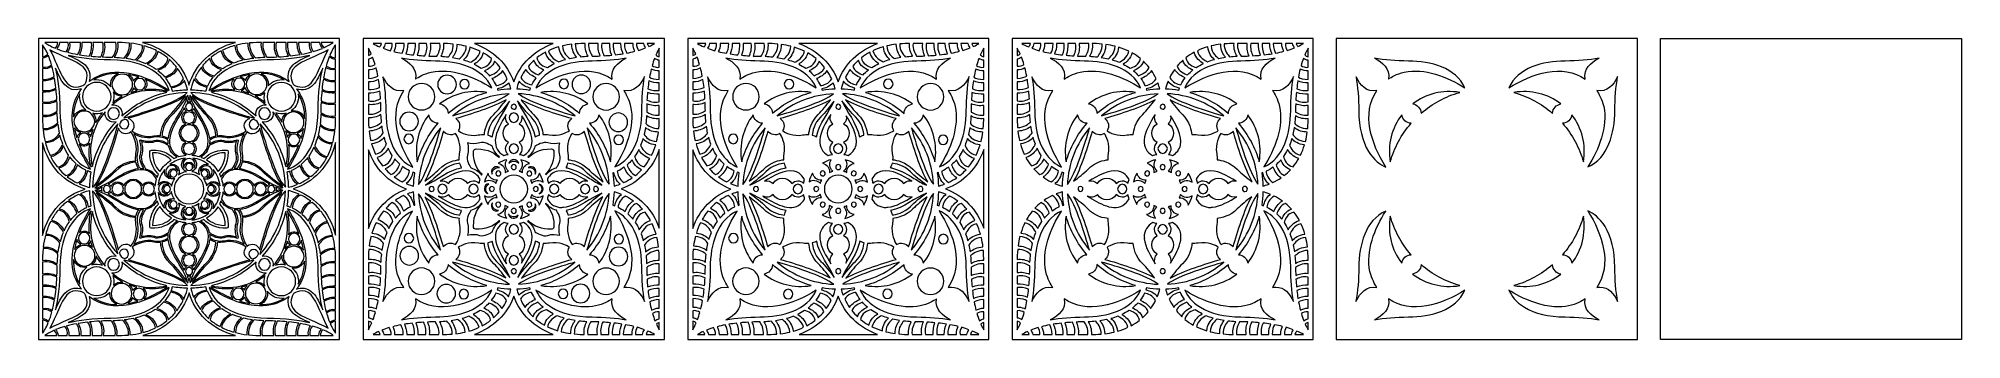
# Model space of a CAD drawing. Header units: inches. Extents: x 45 to 5562, y 0 to 864.
import ezdxf

# ---------------------------------------------------------------- set-up
doc = ezdxf.new("R2010")
doc.units = ezdxf.units.IN
doc.header["$MEASUREMENT"] = 0
doc.layers.add('_U+0421_U+043B_U+043E_U+0439 1', color=7, linetype='Continuous')

msp = doc.modelspace()

# ---------------------------------------------------------------- linework, layer by layer
at = {"layer": '_U+0421_U+043B_U+043E_U+0439 1', "color": 1, "lineweight": 9, "true_color": 0xff0000}
for points in [[(909.5, 864), (45.5, 864), (45.5, 0), (909.5, 0), (909.5, 864)], [(977.1, 864), (977.1, 0), (1841.1, 0), (1841.1, 864), (977.1, 864)], [(1907.9, 864), (1907.9, 0), (2771.9, 0), (2771.9, 864), (1907.9, 864)], [(2838.6, 864), (2838.6, 0), (3702.6, 0), (3702.6, 864), (2838.6, 864)], [(3768.5, 864), (3768.5, 0), (4632.5, 0), (4632.5, 864), (3768.5, 864)], [(5562.4, 0), (4698.4, 0), (4698.4, 864), (5562.4, 864), (5562.4, 0)]]:
    msp.add_lwpolyline(points, dxfattribs=at)
for points, knots in [([(72.2, 818.8), (69.3, 816.3), (63.5, 812), (57.1, 811.2), (57.1, 811.2), (57.1, 845.7), (57.1, 845.7), (61.1, 840.2), (66.6, 831.6), (72.2, 818.8)], [0, 0, 0, 0, 1, 1, 1, 2, 2, 2, 3, 3, 3, 3]), ([(101.3, 852.3), (101.2, 845.6), (96.8, 839.2), (94, 835.8), (79.4, 841.9), (69.7, 848), (63.8, 852.3), (63.8, 852.3), (101.3, 852.3), (101.3, 852.3)], [0, 0, 0, 0, 1, 1, 1, 2, 2, 2, 3, 3, 3, 3]), ([(173.4, 782.2), (196, 760.5), (179, 733.6), (178.2, 732.4), (178.1, 732.2), (177.9, 731.9), (177.8, 731.6), (176.8, 731.3), (170.4, 726.7), (160.2, 725), (116.5, 717.5), (107.6, 778), (78.1, 831.4), (110.3, 813.5), (155.3, 799.5), (173.4, 782.2)], [0, 0, 0, 0, 1, 1, 1, 2, 2, 2, 3, 3, 3, 4, 4, 4, 5, 5, 5, 5]), ([(130.6, 852.3), (133.5, 840.4), (127.9, 830.1), (124.6, 825.5), (114.1, 828.3), (105.2, 831.4), (97.9, 834.3), (101.1, 838.2), (105.3, 844.9), (105.4, 852.3), (105.4, 852.3), (130.6, 852.3), (130.6, 852.3)], [0, 0, 0, 0, 1, 1, 1, 2, 2, 2, 3, 3, 3, 4, 4, 4, 4]), ([(166.1, 852.3), (167.3, 836), (161.6, 823.4), (158.6, 818), (147.5, 819.9), (137.6, 822.1), (128.8, 824.4), (132.4, 829.9), (137.4, 840.2), (134.7, 852.3), (134.7, 852.3), (166.1, 852.3), (166.1, 852.3)], [0, 0, 0, 0, 1, 1, 1, 2, 2, 2, 3, 3, 3, 4, 4, 4, 4]), ([(197.9, 852.3), (198.4, 844.5), (198.8, 826), (191.3, 813.5), (181.1, 814.6), (171.6, 815.8), (162.8, 817.3), (166.1, 823.6), (171.3, 836.1), (170.1, 852.3), (170.1, 852.3), (197.9, 852.3), (197.9, 852.3)], [0, 0, 0, 0, 1, 1, 1, 2, 2, 2, 3, 3, 3, 4, 4, 4, 4]), ([(229.7, 852.3), (235, 833.7), (226.9, 816.1), (224.2, 811), (214.1, 811.5), (204.6, 812.2), (195.7, 813.1), (202.7, 826.3), (202.5, 844.2), (201.9, 852.3), (201.9, 852.3), (229.7, 852.3), (229.7, 852.3)], [0, 0, 0, 0, 1, 1, 1, 2, 2, 2, 3, 3, 3, 4, 4, 4, 4]), ([(267.7, 852.3), (272.4, 834.6), (262.6, 816.8), (258.2, 810.1), (251.2, 810.3), (243.2, 810.2), (228.6, 810.8), (232.1, 817.7), (238.6, 834.3), (233.8, 852.3), (233.8, 852.3), (267.7, 852.3), (267.7, 852.3)], [0, 0, 0, 0, 1, 1, 1, 2, 2, 2, 3, 3, 3, 4, 4, 4, 4]), ([(306.6, 850.8), (309.1, 828.7), (296.4, 813.4), (290.9, 807.9), (281.9, 809), (272.6, 809.7), (262.9, 810), (267.9, 818.1), (276, 834.9), (271.9, 852.3), (278, 852.3), (290.4, 852.4), (306.6, 850.8)], [0, 0, 0, 0, 1, 1, 1, 2, 2, 2, 3, 3, 3, 4, 4, 4, 4]), ([(295.8, 807.3), (302.3, 814.5), (312.7, 829.6), (310.7, 850.3), (322.4, 848.9), (333.5, 846.8), (344.1, 844), (344.4, 819.7), (328.5, 806.9), (321.6, 802.5), (313.4, 804.5), (304.8, 806.1), (295.8, 807.3)], [0, 0, 0, 0, 1, 1, 1, 2, 2, 2, 3, 3, 3, 4, 4, 4, 4]), ([(352.5, 792.5), (344, 796), (335.4, 798.9), (326.7, 801.2), (334.8, 807.3), (347.9, 820.7), (348.1, 842.9), (360.9, 839.3), (372.9, 834.6), (384.1, 828.9), (380.5, 806), (360.6, 795.7), (352.5, 792.5)], [0, 0, 0, 0, 1, 1, 1, 2, 2, 2, 3, 3, 3, 4, 4, 4, 4]), ([(610.3, 852.3), (540.7, 834.8), (495, 787.5), (477.3, 730.4), (459.6, 787.4), (414.2, 834.7), (344.3, 852.3), (344.3, 852.3), (610.3, 852.3), (610.3, 852.3)], [0, 0, 0, 0, 1, 1, 1, 2, 2, 2, 3, 3, 3, 3]), ([(570, 828.7), (574.1, 807.2), (591.4, 796.3), (601.1, 791.9), (591.4, 787.8), (582.4, 782.9), (574.3, 777.4), (565.5, 779.7), (542.5, 787.8), (540.7, 809.9), (549.7, 817.1), (559.5, 823.3), (570, 828.7)], [0, 0, 0, 0, 1, 1, 1, 2, 2, 2, 3, 3, 3, 4, 4, 4, 4]), ([(609.7, 843.8), (610.3, 821), (624.5, 807.8), (632.4, 802.2), (622.8, 799.9), (614.2, 797.1), (606.3, 794.1), (599, 796.8), (577.6, 806.8), (573.8, 830.6), (584.9, 836), (596.9, 840.4), (609.7, 843.8)], [0, 0, 0, 0, 1, 1, 1, 2, 2, 2, 3, 3, 3, 4, 4, 4, 4]), ([(647, 850.7), (645.5, 829.3), (657.2, 814.2), (663.4, 807.8), (654.4, 806.8), (645.9, 805.3), (637.7, 803.5), (632.1, 806.7), (613.9, 819.2), (613.7, 844.8), (624.3, 847.5), (635.4, 849.4), (647, 850.7)], [0, 0, 0, 0, 1, 1, 1, 2, 2, 2, 3, 3, 3, 4, 4, 4, 4]), ([(685.5, 852.3), (682.1, 834.2), (691.5, 817.1), (696.1, 810.1), (686.5, 809.9), (677.3, 809.3), (668.5, 808.4), (664.4, 812.1), (649.1, 827.6), (651, 851.1), (666.1, 852.5), (676.9, 852.3), (685.5, 852.3)], [0, 0, 0, 0, 1, 1, 1, 2, 2, 2, 3, 3, 3, 4, 4, 4, 4]), ([(723.5, 852.3), (719.3, 833.2), (727.3, 816.2), (730.1, 811), (719.4, 810.5), (710.9, 810.3), (700.9, 810.2), (697.9, 814.4), (685.7, 833.1), (689.6, 852.3), (689.6, 852.3), (723.5, 852.3), (723.5, 852.3)], [0, 0, 0, 0, 1, 1, 1, 2, 2, 2, 3, 3, 3, 4, 4, 4, 4]), ([(755.8, 852.3), (755.3, 843.2), (755.6, 825.9), (763, 813.4), (754.1, 812.5), (744.6, 811.8), (734.5, 811.2), (734.1, 812.2), (722.6, 831.1), (727.6, 852.3), (727.6, 852.3), (755.8, 852.3), (755.8, 852.3)], [0, 0, 0, 0, 1, 1, 1, 2, 2, 2, 3, 3, 3, 4, 4, 4, 4]), ([(777.1, 731.6), (776.7, 732.6), (758.3, 760), (781.5, 782.2), (799.6, 799.5), (844.6, 813.5), (876.8, 831.4), (859, 799.2), (845, 754.1), (827.6, 736), (806, 713.4), (779.1, 730.5), (777.9, 731.2), (777.6, 731.4), (777.3, 731.5), (777.1, 731.6)], [0, 0, 0, 0, 1, 1, 1, 2, 2, 2, 3, 3, 3, 4, 4, 4, 5, 5, 5, 5]), ([(787.6, 852.3), (786.9, 835.8), (792.6, 823.4), (795.8, 817.9), (787.1, 816.4), (777.7, 815), (767.5, 813.9), (759.7, 825.4), (759.4, 843.3), (759.8, 852.3), (759.8, 852.3), (787.6, 852.3), (787.6, 852.3)], [0, 0, 0, 0, 1, 1, 1, 2, 2, 2, 3, 3, 3, 4, 4, 4, 4]), ([(822.7, 852.3), (820.9, 840.3), (826.3, 830.2), (829.7, 825.3), (821, 823), (811.1, 820.7), (800, 818.6), (797.4, 822.9), (790.9, 835.4), (791.6, 852.3), (791.6, 852.3), (822.7, 852.3), (822.7, 852.3)], [0, 0, 0, 0, 1, 1, 1, 2, 2, 2, 3, 3, 3, 4, 4, 4, 4]), ([(852.6, 852.3), (853.3, 845.4), (857.5, 839.2), (860.4, 835.6), (851.7, 832), (842.8, 829), (833.9, 826.5), (831, 830.3), (824.7, 840.3), (826.8, 852.3), (826.8, 852.3), (852.6, 852.3), (852.6, 852.3)], [0, 0, 0, 0, 1, 1, 1, 2, 2, 2, 3, 3, 3, 4, 4, 4, 4]), ([(891.1, 852.3), (885.7, 848.3), (877, 842.9), (864.3, 837.3), (861.7, 840.2), (857.4, 845.9), (856.6, 852.3), (856.6, 852.3), (891.1, 852.3), (891.1, 852.3)], [0, 0, 0, 0, 1, 1, 1, 2, 2, 2, 3, 3, 3, 3]), ([(897.8, 808.1), (891, 808.2), (884.7, 812.6), (881.3, 815.5), (887.4, 830.1), (893.4, 839.8), (897.8, 845.7), (897.8, 845.7), (897.8, 808.1), (897.8, 808.1)], [0, 0, 0, 0, 1, 1, 1, 2, 2, 2, 3, 3, 3, 3]), ([(991.8, 814.9), (991.8, 814.9), (991.8, 835.7), (991.8, 835.7), (994.3, 831.5), (997.2, 826.2), (1000.2, 819.7), (998, 818), (995.1, 816.1), (991.8, 814.9)], [0, 0, 0, 0, 1, 1, 1, 2, 2, 2, 3, 3, 3, 3]), ([(1005.4, 849.3), (1005.4, 849.3), (1029.6, 849.3), (1029.6, 849.3), (1028.8, 845.5), (1026.6, 842), (1024.7, 839.5), (1016.7, 843), (1010.3, 846.3), (1005.4, 849.3)], [0, 0, 0, 0, 1, 1, 1, 2, 2, 2, 3, 3, 3, 3]), ([(1034.3, 835.7), (1036.8, 839.4), (1039.1, 844.1), (1039.8, 849.3), (1039.8, 849.3), (1059.8, 849.3), (1059.8, 849.3), (1061.1, 840.9), (1057.8, 833.5), (1055, 828.9), (1047.7, 831), (1040.7, 833.2), (1034.3, 835.7)], [0, 0, 0, 0, 1, 1, 1, 2, 2, 2, 3, 3, 3, 4, 4, 4, 4]), ([(1069.9, 849.3), (1069.9, 849.3), (1094.9, 849.3), (1094.9, 849.3), (1095.2, 836.6), (1091.2, 826.5), (1088.6, 821.3), (1080.4, 822.8), (1072.5, 824.4), (1065, 826.3), (1068, 831.8), (1071, 839.9), (1069.9, 849.3)], [0, 0, 0, 0, 1, 1, 1, 2, 2, 2, 3, 3, 3, 4, 4, 4, 4]), ([(1104.9, 849.3), (1104.9, 849.3), (1126.7, 849.3), (1126.7, 849.3), (1127, 841.4), (1126.7, 827.1), (1121.3, 816.7), (1113.7, 817.5), (1106.1, 818.5), (1098.9, 819.6), (1101.9, 826.2), (1105.2, 836.6), (1104.9, 849.3)], [0, 0, 0, 0, 1, 1, 1, 2, 2, 2, 3, 3, 3, 4, 4, 4, 4]), ([(1136.7, 849.3), (1136.7, 849.3), (1159, 849.3), (1159, 849.3), (1162.5, 834.3), (1157, 820.1), (1154.1, 814.1), (1146.6, 814.5), (1139.2, 815), (1131.9, 815.7), (1136.6, 827.1), (1137.1, 840.5), (1136.7, 849.3)], [0, 0, 0, 0, 1, 1, 1, 2, 2, 2, 3, 3, 3, 4, 4, 4, 4]), ([(1169.2, 849.3), (1169.2, 849.3), (1197, 849.3), (1197, 849.3), (1199.8, 834.6), (1192.5, 820.1), (1188.2, 813.2), (1182.5, 813.3), (1175.6, 813.3), (1164.9, 813.6), (1168, 821.4), (1171.9, 834.7), (1169.2, 849.3)], [0, 0, 0, 0, 1, 1, 1, 2, 2, 2, 3, 3, 3, 4, 4, 4, 4]), ([(1207.2, 849.3), (1213.5, 849.3), (1223.3, 849.2), (1235.5, 848), (1236.6, 829.8), (1226.8, 816.8), (1221.4, 811.1), (1214.4, 811.9), (1207.1, 812.4), (1199.6, 812.8), (1204.3, 821.6), (1209.3, 835), (1207.2, 849.3)], [0, 0, 0, 0, 1, 1, 1, 2, 2, 2, 3, 3, 3, 4, 4, 4, 4]), ([(1245.6, 846.9), (1255, 845.6), (1264.1, 843.9), (1272.8, 841.7), (1272.1, 821.4), (1259.4, 810.2), (1252.7, 805.7), (1246.5, 807.2), (1239.9, 808.4), (1233.1, 809.5), (1239.2, 817.4), (1246.1, 830.2), (1245.6, 846.9)], [0, 0, 0, 0, 1, 1, 1, 2, 2, 2, 3, 3, 3, 4, 4, 4, 4]), ([(1312.4, 827.3), (1308.4, 808.3), (1292.2, 799.2), (1284.2, 795.7), (1277.9, 798.3), (1271.5, 800.5), (1264.6, 802.5), (1272.2, 809.5), (1281.3, 821.3), (1282.6, 839), (1293.1, 835.8), (1303.1, 831.9), (1312.4, 827.3)], [0, 0, 0, 0, 1, 1, 1, 2, 2, 2, 3, 3, 3, 4, 4, 4, 4]), ([(1408.9, 739.8), (1390.2, 791.3), (1350, 830.2), (1296.2, 849.3), (1296.2, 849.3), (1521.7, 849.3), (1521.7, 849.3), (1467.9, 830.2), (1427.7, 791.3), (1408.9, 739.8)], [0, 0, 0, 0, 1, 1, 1, 2, 2, 2, 3, 3, 3, 3]), ([(1537.9, 797.3), (1530.9, 800.1), (1513.1, 809.1), (1508.8, 828.9), (1518.2, 833.2), (1528.2, 837), (1538.6, 839.9), (1540.2, 822.3), (1549.6, 810.5), (1557.4, 803.6), (1550.6, 801.8), (1544.2, 799.7), (1537.9, 797.3)], [0, 0, 0, 0, 1, 1, 1, 2, 2, 2, 3, 3, 3, 4, 4, 4, 4]), ([(1569.9, 806.7), (1564, 810.3), (1549.6, 821.4), (1548.4, 842.5), (1557.1, 844.5), (1566.2, 846.2), (1575.5, 847.3), (1575.4, 830.6), (1582.7, 817.9), (1589, 810.1), (1582.5, 809.1), (1576, 808), (1569.9, 806.7)], [0, 0, 0, 0, 1, 1, 1, 2, 2, 2, 3, 3, 3, 4, 4, 4, 4]), ([(1622.5, 813), (1615.2, 812.7), (1608, 812.2), (1601.2, 811.5), (1596.3, 816.2), (1585, 829.2), (1585.5, 848.3), (1597.3, 849.3), (1606.3, 849.3), (1613.7, 849.3), (1612.2, 834.6), (1618, 821), (1622.5, 813)], [0, 0, 0, 0, 1, 1, 1, 2, 2, 2, 3, 3, 3, 4, 4, 4, 4]), ([(1657, 813.8), (1649, 813.5), (1642, 813.3), (1634.1, 813.2), (1630.7, 818.4), (1621.7, 833.6), (1623.8, 849.3), (1623.8, 849.3), (1651.6, 849.3), (1651.6, 849.3), (1649.4, 834.4), (1653.8, 821), (1657, 813.8)], [0, 0, 0, 0, 1, 1, 1, 2, 2, 2, 3, 3, 3, 4, 4, 4, 4]), ([(1690, 816), (1682.9, 815.3), (1675.5, 814.8), (1667.9, 814.3), (1664.2, 821.7), (1659.1, 834.9), (1661.7, 849.3), (1661.7, 849.3), (1684.3, 849.3), (1684.3, 849.3), (1684.1, 840.5), (1684.9, 827.1), (1690, 816)], [0, 0, 0, 0, 1, 1, 1, 2, 2, 2, 3, 3, 3, 4, 4, 4, 4]), ([(1700.7, 817.1), (1695, 826.7), (1694.2, 840.4), (1694.4, 849.3), (1694.4, 849.3), (1716.2, 849.3), (1716.2, 849.3), (1716.2, 836.7), (1719.8, 826.6), (1722.9, 820.2), (1715.7, 819), (1708.3, 818), (1700.7, 817.1)], [0, 0, 0, 0, 1, 1, 1, 2, 2, 2, 3, 3, 3, 4, 4, 4, 4]), ([(1756.7, 827.2), (1749.2, 825.3), (1741.4, 823.5), (1733.2, 822), (1730.5, 826.9), (1726.3, 836.6), (1726.2, 849.3), (1726.2, 849.3), (1751.1, 849.3), (1751.1, 849.3), (1750.6, 840.2), (1753.7, 832.4), (1756.7, 827.2)], [0, 0, 0, 0, 1, 1, 1, 2, 2, 2, 3, 3, 3, 4, 4, 4, 4]), ([(1766.7, 829.9), (1764.2, 833.8), (1760.5, 841), (1761.1, 849.3), (1761.1, 849.3), (1781.7, 849.3), (1781.7, 849.3), (1782.7, 844.6), (1785, 840.3), (1787.3, 836.9), (1780.9, 834.4), (1774.1, 832.1), (1766.7, 829.9)], [0, 0, 0, 0, 1, 1, 1, 2, 2, 2, 3, 3, 3, 4, 4, 4, 4]), ([(1796.8, 840.9), (1795.1, 843.1), (1793.2, 846), (1792.1, 849.3), (1792.1, 849.3), (1812.9, 849.3), (1812.9, 849.3), (1808.6, 846.8), (1803.3, 843.9), (1796.8, 840.9)], [0, 0, 0, 0, 1, 1, 1, 2, 2, 2, 3, 3, 3, 3]), ([(1816.6, 816.4), (1820.1, 824.4), (1823.5, 830.8), (1826.4, 835.7), (1826.4, 835.7), (1826.4, 811.5), (1826.4, 811.5), (1822.6, 812.3), (1819.1, 814.5), (1816.6, 816.4)], [0, 0, 0, 0, 1, 1, 1, 2, 2, 2, 3, 3, 3, 3]), ([(1930.9, 819.7), (1928.8, 818), (1925.8, 816.1), (1922.5, 814.9), (1922.5, 814.9), (1922.5, 835.7), (1922.5, 835.7), (1925.1, 831.5), (1928, 826.2), (1930.9, 819.7)], [0, 0, 0, 0, 1, 1, 1, 2, 2, 2, 3, 3, 3, 3]), ([(1955.5, 839.5), (1947.4, 843), (1941.1, 846.3), (1936.1, 849.3), (1936.1, 849.3), (1960.4, 849.3), (1960.4, 849.3), (1959.5, 845.5), (1957.3, 842), (1955.5, 839.5)], [0, 0, 0, 0, 1, 1, 1, 2, 2, 2, 3, 3, 3, 3]), ([(1985.7, 828.9), (1978.4, 831), (1971.5, 833.2), (1965, 835.7), (1967.5, 839.4), (1969.8, 844.1), (1970.5, 849.3), (1970.5, 849.3), (1990.5, 849.3), (1990.5, 849.3), (1991.8, 840.9), (1988.6, 833.5), (1985.7, 828.9)], [0, 0, 0, 0, 1, 1, 1, 2, 2, 2, 3, 3, 3, 4, 4, 4, 4]), ([(2000.7, 849.3), (2000.7, 849.3), (2025.6, 849.3), (2025.6, 849.3), (2026, 836.6), (2022, 826.5), (2019.3, 821.3), (2011.2, 822.8), (2003.3, 824.4), (1995.8, 826.3), (1998.7, 831.8), (2001.7, 839.9), (2000.7, 849.3)], [0, 0, 0, 0, 1, 1, 1, 2, 2, 2, 3, 3, 3, 4, 4, 4, 4]), ([(2035.7, 849.3), (2035.7, 849.3), (2057.4, 849.3), (2057.4, 849.3), (2057.8, 841.4), (2057.5, 827.1), (2052.1, 816.7), (2044.4, 817.5), (2036.9, 818.5), (2029.7, 819.6), (2032.6, 826.2), (2036, 836.6), (2035.7, 849.3)], [0, 0, 0, 0, 1, 1, 1, 2, 2, 2, 3, 3, 3, 4, 4, 4, 4]), ([(2067.5, 849.3), (2067.5, 849.3), (2089.8, 849.3), (2089.8, 849.3), (2093.2, 834.3), (2087.7, 820.1), (2084.8, 814.1), (2077.4, 814.5), (2069.9, 815), (2062.6, 815.7), (2067.4, 827.1), (2067.9, 840.5), (2067.5, 849.3)], [0, 0, 0, 0, 1, 1, 1, 2, 2, 2, 3, 3, 3, 4, 4, 4, 4]), ([(2100, 849.3), (2100, 849.3), (2127.7, 849.3), (2127.7, 849.3), (2130.6, 834.6), (2123.3, 820.1), (2119, 813.2), (2113.3, 813.3), (2106.4, 813.3), (2095.6, 813.6), (2098.8, 821.4), (2102.7, 834.7), (2100, 849.3)], [0, 0, 0, 0, 1, 1, 1, 2, 2, 2, 3, 3, 3, 4, 4, 4, 4]), ([(2137.9, 849.3), (2144.2, 849.3), (2154.1, 849.2), (2166.3, 848), (2167.4, 829.8), (2157.6, 816.8), (2152.2, 811.1), (2145.1, 811.9), (2137.8, 812.4), (2130.4, 812.8), (2135, 821.6), (2140.1, 835), (2137.9, 849.3)], [0, 0, 0, 0, 1, 1, 1, 2, 2, 2, 3, 3, 3, 4, 4, 4, 4]), ([(2176.4, 846.9), (2185.8, 845.6), (2194.9, 843.9), (2203.5, 841.7), (2202.9, 821.4), (2190.1, 810.2), (2183.5, 805.7), (2177.3, 807.2), (2170.7, 808.4), (2163.9, 809.5), (2169.9, 817.4), (2176.9, 830.2), (2176.4, 846.9)], [0, 0, 0, 0, 1, 1, 1, 2, 2, 2, 3, 3, 3, 4, 4, 4, 4]), ([(2243.2, 827.3), (2239.2, 808.3), (2223, 799.2), (2214.9, 795.7), (2208.7, 798.3), (2202.2, 800.5), (2195.4, 802.5), (2203, 809.5), (2212, 821.3), (2213.4, 839), (2223.8, 835.8), (2233.8, 831.9), (2243.2, 827.3)], [0, 0, 0, 0, 1, 1, 1, 2, 2, 2, 3, 3, 3, 4, 4, 4, 4]), ([(2339.7, 739.8), (2321, 791.3), (2280.8, 830.2), (2227, 849.3), (2227, 849.3), (2452.4, 849.3), (2452.4, 849.3), (2398.6, 830.2), (2358.4, 791.3), (2339.7, 739.8)], [0, 0, 0, 0, 1, 1, 1, 2, 2, 2, 3, 3, 3, 3]), ([(2488.2, 803.6), (2481.4, 801.8), (2475, 799.7), (2468.7, 797.3), (2461.7, 800.1), (2443.9, 809.1), (2439.5, 828.9), (2448.9, 833.2), (2458.9, 837), (2469.3, 839.9), (2471, 822.3), (2480.4, 810.5), (2488.2, 803.6)], [0, 0, 0, 0, 1, 1, 1, 2, 2, 2, 3, 3, 3, 4, 4, 4, 4]), ([(2519.8, 810.1), (2513.2, 809.1), (2506.8, 808), (2500.6, 806.7), (2494.7, 810.3), (2480.4, 821.4), (2479.2, 842.5), (2487.9, 844.5), (2497, 846.2), (2506.3, 847.3), (2506.2, 830.6), (2513.5, 817.9), (2519.8, 810.1)], [0, 0, 0, 0, 1, 1, 1, 2, 2, 2, 3, 3, 3, 4, 4, 4, 4]), ([(2553.3, 813), (2545.9, 812.7), (2538.8, 812.2), (2531.9, 811.5), (2527, 816.2), (2515.8, 829.2), (2516.3, 848.3), (2528, 849.3), (2537, 849.3), (2544.5, 849.3), (2542.9, 834.6), (2548.8, 821), (2553.3, 813)], [0, 0, 0, 0, 1, 1, 1, 2, 2, 2, 3, 3, 3, 4, 4, 4, 4]), ([(2587.8, 813.8), (2579.7, 813.5), (2572.7, 813.3), (2564.8, 813.2), (2561.4, 818.4), (2552.5, 833.6), (2554.6, 849.3), (2554.6, 849.3), (2582.3, 849.3), (2582.3, 849.3), (2580.1, 834.4), (2584.6, 821), (2587.8, 813.8)], [0, 0, 0, 0, 1, 1, 1, 2, 2, 2, 3, 3, 3, 4, 4, 4, 4]), ([(2620.7, 816), (2613.6, 815.3), (2606.3, 814.8), (2598.7, 814.3), (2594.9, 821.7), (2589.8, 834.9), (2592.5, 849.3), (2592.5, 849.3), (2615.1, 849.3), (2615.1, 849.3), (2614.9, 840.5), (2615.7, 827.1), (2620.7, 816)], [0, 0, 0, 0, 1, 1, 1, 2, 2, 2, 3, 3, 3, 4, 4, 4, 4]), ([(2653.6, 820.2), (2646.5, 819), (2639.1, 818), (2631.4, 817.1), (2625.7, 826.7), (2624.9, 840.4), (2625.1, 849.3), (2625.1, 849.3), (2647, 849.3), (2647, 849.3), (2647, 836.7), (2650.5, 826.6), (2653.6, 820.2)], [0, 0, 0, 0, 1, 1, 1, 2, 2, 2, 3, 3, 3, 4, 4, 4, 4]), ([(2687.4, 827.2), (2680, 825.3), (2672.1, 823.5), (2664, 822), (2661.3, 826.9), (2657.1, 836.6), (2657, 849.3), (2657, 849.3), (2681.8, 849.3), (2681.8, 849.3), (2681.3, 840.2), (2684.4, 832.4), (2687.4, 827.2)], [0, 0, 0, 0, 1, 1, 1, 2, 2, 2, 3, 3, 3, 4, 4, 4, 4]), ([(2691.9, 849.3), (2691.9, 849.3), (2712.4, 849.3), (2712.4, 849.3), (2713.5, 844.6), (2715.7, 840.3), (2718.1, 836.9), (2711.6, 834.4), (2704.9, 832.1), (2697.5, 829.9), (2694.9, 833.8), (2691.3, 841), (2691.9, 849.3)], [0, 0, 0, 0, 1, 1, 1, 2, 2, 2, 3, 3, 3, 4, 4, 4, 4]), ([(2722.8, 849.3), (2722.8, 849.3), (2743.6, 849.3), (2743.6, 849.3), (2739.4, 846.8), (2734.1, 843.9), (2727.5, 840.9), (2725.9, 843.1), (2723.9, 846), (2722.8, 849.3)], [0, 0, 0, 0, 1, 1, 1, 2, 2, 2, 3, 3, 3, 3]), ([(2757.2, 811.5), (2753.4, 812.3), (2749.9, 814.5), (2747.4, 816.4), (2750.8, 824.4), (2754.2, 830.8), (2757.2, 835.7), (2757.2, 835.7), (2757.2, 811.5), (2757.2, 811.5)], [0, 0, 0, 0, 1, 1, 1, 2, 2, 2, 3, 3, 3, 3]), ([(2861.6, 819.7), (2859.5, 818), (2856.5, 816.1), (2853.2, 814.9), (2853.2, 814.9), (2853.2, 835.7), (2853.2, 835.7), (2855.8, 831.5), (2858.7, 826.2), (2861.6, 819.7)], [0, 0, 0, 0, 1, 1, 1, 2, 2, 2, 3, 3, 3, 3]), ([(2886.2, 839.5), (2878.1, 843), (2871.8, 846.3), (2866.8, 849.3), (2866.8, 849.3), (2891.1, 849.3), (2891.1, 849.3), (2890.2, 845.5), (2888.1, 842), (2886.2, 839.5)], [0, 0, 0, 0, 1, 1, 1, 2, 2, 2, 3, 3, 3, 3]), ([(2916.4, 828.9), (2909.1, 831), (2902.2, 833.2), (2895.7, 835.7), (2898.2, 839.4), (2900.5, 844.1), (2901.3, 849.3), (2901.3, 849.3), (2921.3, 849.3), (2921.3, 849.3), (2922.5, 840.9), (2919.3, 833.5), (2916.4, 828.9)], [0, 0, 0, 0, 1, 1, 1, 2, 2, 2, 3, 3, 3, 4, 4, 4, 4]), ([(2931.4, 849.3), (2931.4, 849.3), (2956.3, 849.3), (2956.3, 849.3), (2956.7, 836.6), (2952.7, 826.5), (2950.1, 821.3), (2941.9, 822.8), (2934, 824.4), (2926.5, 826.3), (2929.4, 831.8), (2932.4, 839.9), (2931.4, 849.3)], [0, 0, 0, 0, 1, 1, 1, 2, 2, 2, 3, 3, 3, 4, 4, 4, 4]), ([(2966.4, 849.3), (2966.4, 849.3), (2988.2, 849.3), (2988.2, 849.3), (2988.5, 841.4), (2988.2, 827.1), (2982.8, 816.7), (2975.1, 817.5), (2967.6, 818.5), (2960.4, 819.6), (2963.3, 826.2), (2966.7, 836.6), (2966.4, 849.3)], [0, 0, 0, 0, 1, 1, 1, 2, 2, 2, 3, 3, 3, 4, 4, 4, 4]), ([(2998.2, 849.3), (2998.2, 849.3), (3020.5, 849.3), (3020.5, 849.3), (3023.9, 834.3), (3018.4, 820.1), (3015.6, 814.1), (3008.1, 814.5), (3000.6, 815), (2993.3, 815.7), (2998.1, 827.1), (2998.6, 840.5), (2998.2, 849.3)], [0, 0, 0, 0, 1, 1, 1, 2, 2, 2, 3, 3, 3, 4, 4, 4, 4]), ([(3030.7, 849.3), (3030.7, 849.3), (3058.5, 849.3), (3058.5, 849.3), (3061.3, 834.6), (3054, 820.1), (3049.7, 813.2), (3044, 813.3), (3037.1, 813.3), (3026.3, 813.6), (3029.5, 821.4), (3033.4, 834.7), (3030.7, 849.3)], [0, 0, 0, 0, 1, 1, 1, 2, 2, 2, 3, 3, 3, 4, 4, 4, 4]), ([(3068.6, 849.3), (3074.9, 849.3), (3084.8, 849.2), (3097, 848), (3098.1, 829.8), (3088.3, 816.8), (3082.9, 811.1), (3075.9, 811.9), (3068.6, 812.4), (3061.1, 812.8), (3065.7, 821.6), (3070.8, 835), (3068.6, 849.3)], [0, 0, 0, 0, 1, 1, 1, 2, 2, 2, 3, 3, 3, 4, 4, 4, 4]), ([(3107.1, 846.9), (3116.5, 845.6), (3125.6, 843.9), (3134.2, 841.7), (3133.6, 821.4), (3120.8, 810.2), (3114.2, 805.7), (3108, 807.2), (3101.4, 808.4), (3094.6, 809.5), (3100.6, 817.4), (3107.6, 830.2), (3107.1, 846.9)], [0, 0, 0, 0, 1, 1, 1, 2, 2, 2, 3, 3, 3, 4, 4, 4, 4]), ([(3145.6, 795.7), (3139.4, 798.3), (3132.9, 800.5), (3126.1, 802.5), (3133.7, 809.5), (3142.7, 821.3), (3144.1, 839), (3154.6, 835.8), (3164.5, 831.9), (3173.9, 827.3), (3169.9, 808.3), (3153.7, 799.2), (3145.6, 795.7)], [0, 0, 0, 0, 1, 1, 1, 2, 2, 2, 3, 3, 3, 4, 4, 4, 4]), ([(3418.9, 803.6), (3412.1, 801.8), (3405.7, 799.7), (3399.4, 797.3), (3392.4, 800.1), (3374.6, 809.1), (3370.3, 828.9), (3379.6, 833.2), (3389.6, 837), (3400, 839.9), (3401.7, 822.3), (3411.1, 810.5), (3418.9, 803.6)], [0, 0, 0, 0, 1, 1, 1, 2, 2, 2, 3, 3, 3, 4, 4, 4, 4]), ([(3450.5, 810.1), (3443.9, 809.1), (3437.5, 808), (3431.3, 806.7), (3425.5, 810.3), (3411.1, 821.4), (3409.9, 842.5), (3418.6, 844.5), (3427.7, 846.2), (3437, 847.3), (3436.9, 830.6), (3444.2, 817.9), (3450.5, 810.1)], [0, 0, 0, 0, 1, 1, 1, 2, 2, 2, 3, 3, 3, 4, 4, 4, 4]), ([(3484, 813), (3476.7, 812.7), (3469.5, 812.2), (3462.6, 811.5), (3457.8, 816.2), (3446.5, 829.2), (3447, 848.3), (3458.7, 849.3), (3467.8, 849.3), (3475.2, 849.3), (3473.6, 834.6), (3479.5, 821), (3484, 813)], [0, 0, 0, 0, 1, 1, 1, 2, 2, 2, 3, 3, 3, 4, 4, 4, 4]), ([(3518.5, 813.8), (3510.4, 813.5), (3503.5, 813.3), (3495.6, 813.2), (3492.1, 818.4), (3483.2, 833.6), (3485.3, 849.3), (3485.3, 849.3), (3513.1, 849.3), (3513.1, 849.3), (3510.8, 834.4), (3515.3, 821), (3518.5, 813.8)], [0, 0, 0, 0, 1, 1, 1, 2, 2, 2, 3, 3, 3, 4, 4, 4, 4]), ([(3551.5, 816), (3544.4, 815.3), (3537, 814.8), (3529.4, 814.3), (3525.6, 821.7), (3520.6, 834.9), (3523.2, 849.3), (3523.2, 849.3), (3545.8, 849.3), (3545.8, 849.3), (3545.6, 840.5), (3546.4, 827.1), (3551.5, 816)], [0, 0, 0, 0, 1, 1, 1, 2, 2, 2, 3, 3, 3, 4, 4, 4, 4]), ([(3584.3, 820.2), (3577.2, 819), (3569.8, 818), (3562.1, 817.1), (3556.4, 826.7), (3555.6, 840.4), (3555.8, 849.3), (3555.8, 849.3), (3577.7, 849.3), (3577.7, 849.3), (3577.7, 836.7), (3581.2, 826.6), (3584.3, 820.2)], [0, 0, 0, 0, 1, 1, 1, 2, 2, 2, 3, 3, 3, 4, 4, 4, 4]), ([(3618.1, 827.2), (3610.7, 825.3), (3602.8, 823.5), (3594.7, 822), (3592, 826.9), (3587.8, 836.6), (3587.7, 849.3), (3587.7, 849.3), (3612.5, 849.3), (3612.5, 849.3), (3612, 840.2), (3615.1, 832.4), (3618.1, 827.2)], [0, 0, 0, 0, 1, 1, 1, 2, 2, 2, 3, 3, 3, 4, 4, 4, 4]), ([(3622.6, 849.3), (3622.6, 849.3), (3643.1, 849.3), (3643.1, 849.3), (3644.2, 844.6), (3646.4, 840.3), (3648.8, 836.9), (3642.3, 834.4), (3635.6, 832.1), (3628.2, 829.9), (3625.6, 833.8), (3622, 841), (3622.6, 849.3)], [0, 0, 0, 0, 1, 1, 1, 2, 2, 2, 3, 3, 3, 4, 4, 4, 4]), ([(3653.5, 849.3), (3653.5, 849.3), (3674.3, 849.3), (3674.3, 849.3), (3670.1, 846.8), (3664.8, 843.9), (3658.2, 840.9), (3656.6, 843.1), (3654.6, 846), (3653.5, 849.3)], [0, 0, 0, 0, 1, 1, 1, 2, 2, 2, 3, 3, 3, 3]), ([(3687.9, 811.5), (3684.1, 812.3), (3680.6, 814.5), (3678.1, 816.4), (3681.5, 824.4), (3684.9, 830.8), (3687.9, 835.7), (3687.9, 835.7), (3687.9, 811.5), (3687.9, 811.5)], [0, 0, 0, 0, 1, 1, 1, 2, 2, 2, 3, 3, 3, 3]), ([(83, 788.4), (79.1, 785.5), (69.1, 779.3), (57.1, 781.4), (57.1, 781.4), (57.1, 807.1), (57.1, 807.1), (64.1, 807.9), (70.2, 812), (73.8, 814.9), (76.9, 807.4), (80, 798.6), (83, 788.4)], [0, 0, 0, 0, 1, 1, 1, 2, 2, 2, 3, 3, 3, 4, 4, 4, 4]), ([(90.8, 754.6), (86.6, 752), (74, 745.4), (57.1, 746.2), (57.1, 746.2), (57.1, 777.3), (57.1, 777.3), (66.7, 775.8), (76.3, 778.8), (84.1, 784.3), (86.6, 775.4), (88.8, 765.6), (90.8, 754.6)], [0, 0, 0, 0, 1, 1, 1, 2, 2, 2, 3, 3, 3, 4, 4, 4, 4]), ([(107.2, 656.5), (106.8, 709.1), (101.3, 749), (93.9, 778.8), (108.8, 745.3), (125.9, 705.5), (168.9, 719), (166.5, 714.1), (146.4, 692.7), (142.8, 651.3), (137.9, 596.6), (164.5, 534.6), (195, 489.1), (152.8, 502.5), (108, 551), (107.2, 656.5)], [0, 0, 0, 0, 1, 1, 1, 2, 2, 2, 3, 3, 3, 4, 4, 4, 5, 5, 5, 5]), ([(252.9, 802.2), (358.1, 801.4), (406.6, 757.1), (420.2, 714.6), (406.8, 723.7), (376, 742.7), (339.2, 755.3), (243.3, 787.8), (200.3, 745.6), (190.5, 740.6), (194.3, 752.8), (195.9, 771.7), (179, 788), (168.4, 798.1), (150.4, 806.7), (130.7, 815.5), (160.5, 808.2), (200.3, 802.6), (252.9, 802.2)], [0, 0, 0, 0, 1, 1, 1, 2, 2, 2, 3, 3, 3, 4, 4, 4, 5, 5, 5, 6, 6, 6, 6]), ([(383.5, 775.4), (375.6, 781), (366.9, 786), (357.5, 790.3), (367.3, 795), (384, 805.8), (387.8, 827), (398.3, 821.4), (408.1, 814.8), (417, 807.3), (414.8, 785.3), (392.2, 777.6), (383.5, 775.4)], [0, 0, 0, 0, 1, 1, 1, 2, 2, 2, 3, 3, 3, 4, 4, 4, 4]), ([(407.2, 753.7), (401.5, 760.4), (395.1, 766.6), (387.5, 772.4), (397.9, 775.7), (417.1, 784.3), (420.6, 804.2), (428.4, 797.3), (435.2, 789.9), (441.5, 781.8), (437.4, 764.8), (415.5, 756.3), (407.2, 753.7)], [0, 0, 0, 0, 1, 1, 1, 2, 2, 2, 3, 3, 3, 4, 4, 4, 4]), ([(424.7, 725.5), (421.7, 732.5), (417, 741.2), (409.9, 750.3), (419.2, 753.4), (438.7, 761.6), (444.5, 777.8), (452.1, 767.4), (457.7, 757.1), (461.9, 747.9), (453, 730.3), (432.8, 726.3), (424.7, 725.5)], [0, 0, 0, 0, 1, 1, 1, 2, 2, 2, 3, 3, 3, 4, 4, 4, 4]), ([(512.8, 781.4), (517.6, 764.7), (536.8, 756.1), (546.9, 752.6), (539.4, 743.6), (534.4, 734.9), (531.1, 727.7), (521.7, 729), (502.4, 733.9), (494.7, 752.4), (499.2, 761.5), (505.1, 771.4), (512.8, 781.4)], [0, 0, 0, 0, 1, 1, 1, 2, 2, 2, 3, 3, 3, 4, 4, 4, 4]), ([(537.1, 806.9), (540.2, 786.6), (559.5, 777.8), (570.1, 774.4), (562.1, 768.6), (555.5, 762.4), (549.7, 755.9), (540.5, 759), (518.9, 767.9), (515.9, 785.4), (522.3, 793.2), (529.4, 800.4), (537.1, 806.9)], [0, 0, 0, 0, 1, 1, 1, 2, 2, 2, 3, 3, 3, 4, 4, 4, 4]), ([(702, 802.2), (754.6, 802.6), (794.4, 808.2), (824.2, 815.5), (804.5, 806.7), (786.5, 798.1), (775.9, 788), (758.9, 771.7), (760.6, 752.7), (764.4, 740.5), (756.4, 744.6), (712.6, 787.8), (616, 755.1), (578.9, 742.6), (547.9, 723.3), (534.6, 714.4), (548.2, 757.1), (596.8, 801.4), (702, 802.2)], [0, 0, 0, 0, 1, 1, 1, 2, 2, 2, 3, 3, 3, 4, 4, 4, 5, 5, 5, 6, 6, 6, 6]), ([(760.1, 489.2), (769.1, 502.7), (788.2, 533.4), (800.7, 570.3), (833.3, 666.2), (791.1, 709.2), (786.1, 718.9), (803.8, 713.4), (820.5, 717), (833.4, 730.5), (843.6, 741), (852.2, 759), (861, 778.8), (853.6, 749), (848.1, 709.1), (847.7, 656.5), (846.9, 551.3), (802.6, 502.9), (760.1, 489.2)], [0, 0, 0, 0, 1, 1, 1, 2, 2, 2, 3, 3, 3, 4, 4, 4, 5, 5, 5, 6, 6, 6, 6]), ([(869.8, 780.7), (878.2, 775.2), (888, 772.6), (897.8, 774.7), (897.8, 774.7), (897.8, 743.4), (897.8, 743.4), (881.4, 742.1), (868.8, 747.9), (863.4, 750.9), (865.4, 762), (867.5, 771.9), (869.8, 780.7)], [0, 0, 0, 0, 1, 1, 1, 2, 2, 2, 3, 3, 3, 4, 4, 4, 4]), ([(897.8, 778.9), (885.9, 775.9), (875.6, 781.6), (870.9, 784.8), (873.8, 795.4), (876.8, 804.2), (879.7, 811.6), (883.7, 808.4), (890.4, 804.2), (897.8, 804.1), (897.8, 804.1), (897.8, 778.9), (897.8, 778.9), (897.8, 778.9), (897.8, 778.9), (897.8, 778.9)], [0, 0, 0, 0, 1, 1, 1, 2, 2, 2, 3, 3, 3, 4, 4, 4, 5, 5, 5, 5]), ([(991.8, 784), (991.8, 784), (991.8, 804.6), (991.8, 804.6), (996.5, 805.6), (1000.8, 807.8), (1004.2, 810.2), (1006.7, 803.8), (1009, 796.9), (1011.2, 789.6), (1007.3, 787.1), (1000.1, 783.4), (991.8, 784)], [0, 0, 0, 0, 1, 1, 1, 2, 2, 2, 3, 3, 3, 4, 4, 4, 4]), ([(1014, 779.6), (1015.9, 772.1), (1017.6, 764.3), (1019.2, 756.1), (1014.2, 753.4), (1004.5, 749.2), (991.8, 749.1), (991.8, 749.1), (991.8, 773.9), (991.8, 773.9), (999.2, 773.5), (1006.9, 775.5), (1014, 779.6)], [0, 0, 0, 0, 1, 1, 1, 2, 2, 2, 3, 3, 3, 4, 4, 4, 4]), ([(1172.3, 767.2), (1149.9, 762.3), (1135.3, 753), (1126.9, 747.3), (1132.5, 779.3), (1109.6, 795.5), (1086.7, 807.3), (1115.7, 802.2), (1148.5, 799.5), (1184.6, 799.2), (1248, 798.7), (1320.6, 780.3), (1345.8, 722.2), (1296.2, 753.6), (1229.8, 779.9), (1172.3, 767.2)], [0, 0, 0, 0, 1, 1, 1, 2, 2, 2, 3, 3, 3, 4, 4, 4, 5, 5, 5, 5]), ([(1315.7, 778.6), (1309.6, 783), (1302.9, 786.9), (1295.8, 790.4), (1305.2, 796), (1317.1, 805.9), (1321.5, 822.5), (1330.1, 817.6), (1338.1, 812.1), (1345.5, 806.1), (1342.8, 788.3), (1324.8, 781.1), (1315.7, 778.6)], [0, 0, 0, 0, 1, 1, 1, 2, 2, 2, 3, 3, 3, 4, 4, 4, 4]), ([(1339.8, 757.2), (1335.3, 762.3), (1330.5, 767), (1325.2, 771.4), (1335.6, 775.5), (1349.1, 783.5), (1354, 798.6), (1359.7, 793.1), (1365, 787.4), (1369.9, 781.1), (1365.6, 767.4), (1347.7, 759.9), (1339.8, 757.2)], [0, 0, 0, 0, 1, 1, 1, 2, 2, 2, 3, 3, 3, 4, 4, 4, 4]), ([(1461, 731), (1451.4, 732.7), (1436.5, 737.7), (1429.7, 752.3), (1433.7, 760.3), (1438.4, 768), (1443.6, 775.3), (1449.9, 762.7), (1463.5, 755.2), (1473.6, 751.3), (1468.6, 744.8), (1464.4, 738), (1461, 731)], [0, 0, 0, 0, 1, 1, 1, 2, 2, 2, 3, 3, 3, 4, 4, 4, 4]), ([(1480.5, 759.4), (1471.3, 762.7), (1454.1, 770.5), (1450.8, 784.6), (1455.8, 790.6), (1461.2, 796.2), (1466.9, 801.3), (1471.5, 785.9), (1485, 777.7), (1495.6, 773.5), (1490, 769.1), (1484.9, 764.3), (1480.5, 759.4)], [0, 0, 0, 0, 1, 1, 1, 2, 2, 2, 3, 3, 3, 4, 4, 4, 4]), ([(1691.3, 747.3), (1626.2, 792.2), (1538.9, 764.1), (1472.4, 722), (1498.1, 780.4), (1569.4, 798.7), (1633.6, 799.2), (1669.7, 799.5), (1702.5, 802.2), (1731.5, 807.3), (1706.2, 794.3), (1686, 777.9), (1691.3, 747.3)], [0, 0, 0, 0, 1, 1, 1, 2, 2, 2, 3, 3, 3, 4, 4, 4, 4]), ([(1505.4, 780.6), (1496.2, 783.2), (1478, 790.6), (1475.6, 808.6), (1483, 814.4), (1491, 819.6), (1499.6, 824.3), (1504.2, 807.6), (1516.3, 797.6), (1525.8, 792.1), (1518.6, 788.7), (1511.8, 784.8), (1505.4, 780.6)], [0, 0, 0, 0, 1, 1, 1, 2, 2, 2, 3, 3, 3, 4, 4, 4, 4]), ([(1803.4, 776.1), (1810.8, 772.1), (1818.8, 770.4), (1826.4, 771.2), (1826.4, 771.2), (1826.4, 746.2), (1826.4, 746.2), (1813.7, 745.9), (1803.6, 749.9), (1798.4, 752.5), (1799.9, 760.7), (1801.6, 768.6), (1803.4, 776.1)], [0, 0, 0, 0, 1, 1, 1, 2, 2, 2, 3, 3, 3, 4, 4, 4, 4]), ([(1806.1, 786.1), (1808.1, 793.4), (1810.4, 800.4), (1812.8, 806.8), (1816.5, 804.4), (1821.2, 802), (1826.4, 801.3), (1826.4, 801.3), (1826.4, 781.3), (1826.4, 781.3), (1818, 780), (1810.6, 783.3), (1806.1, 786.1)], [0, 0, 0, 0, 1, 1, 1, 2, 2, 2, 3, 3, 3, 4, 4, 4, 4]), ([(1922.5, 784), (1922.5, 784), (1922.5, 804.6), (1922.5, 804.6), (1927.3, 805.6), (1931.5, 807.8), (1934.9, 810.2), (1937.4, 803.8), (1939.8, 796.9), (1941.9, 789.6), (1938, 787.1), (1930.9, 783.4), (1922.5, 784)], [0, 0, 0, 0, 1, 1, 1, 2, 2, 2, 3, 3, 3, 4, 4, 4, 4]), ([(1922.5, 773.9), (1930, 773.5), (1937.6, 775.5), (1944.7, 779.6), (1946.6, 772.1), (1948.4, 764.3), (1949.9, 756.1), (1945, 753.4), (1935.3, 749.2), (1922.5, 749.1), (1922.5, 749.1), (1922.5, 773.9), (1922.5, 773.9), (1922.5, 773.9), (1922.5, 773.9), (1922.5, 773.9)], [0, 0, 0, 0, 1, 1, 1, 2, 2, 2, 3, 3, 3, 4, 4, 4, 5, 5, 5, 5]), ([(2115.3, 799.2), (2178.7, 798.7), (2251.4, 780.3), (2276.6, 722.2), (2227, 753.6), (2160.5, 779.9), (2103, 767.2), (2080.6, 762.3), (2066, 753), (2057.6, 747.3), (2063.3, 779.3), (2040.4, 795.5), (2017.5, 807.3), (2046.5, 802.2), (2079.2, 799.5), (2115.3, 799.2)], [0, 0, 0, 0, 1, 1, 1, 2, 2, 2, 3, 3, 3, 4, 4, 4, 5, 5, 5, 5]), ([(2246.5, 778.6), (2240.3, 783), (2233.6, 786.9), (2226.5, 790.4), (2235.9, 796), (2247.8, 805.9), (2252.3, 822.5), (2260.8, 817.6), (2268.8, 812.1), (2276.2, 806.1), (2273.5, 788.3), (2255.5, 781.1), (2246.5, 778.6)], [0, 0, 0, 0, 1, 1, 1, 2, 2, 2, 3, 3, 3, 4, 4, 4, 4]), ([(2270.5, 757.2), (2266.1, 762.3), (2261.3, 767), (2256, 771.4), (2266.4, 775.5), (2279.8, 783.5), (2284.7, 798.6), (2290.5, 793.1), (2295.7, 787.4), (2300.6, 781.1), (2296.3, 767.4), (2278.4, 759.9), (2270.5, 757.2)], [0, 0, 0, 0, 1, 1, 1, 2, 2, 2, 3, 3, 3, 4, 4, 4, 4]), ([(2374.4, 775.3), (2380.6, 762.7), (2394.3, 755.2), (2404.4, 751.3), (2399.4, 744.8), (2395.2, 738), (2391.8, 731), (2382.1, 732.7), (2367.2, 737.7), (2360.5, 752.3), (2364.5, 760.3), (2369.1, 768), (2374.4, 775.3)], [0, 0, 0, 0, 1, 1, 1, 2, 2, 2, 3, 3, 3, 4, 4, 4, 4]), ([(2397.7, 801.3), (2402.3, 785.9), (2415.8, 777.7), (2426.3, 773.5), (2420.8, 769.1), (2415.7, 764.3), (2411.2, 759.4), (2402.1, 762.7), (2384.9, 770.5), (2381.6, 784.6), (2386.5, 790.6), (2391.9, 796.2), (2397.7, 801.3)], [0, 0, 0, 0, 1, 1, 1, 2, 2, 2, 3, 3, 3, 4, 4, 4, 4]), ([(2564.4, 799.2), (2600.5, 799.5), (2633.3, 802.2), (2662.2, 807.3), (2636.9, 794.3), (2616.7, 777.9), (2622.1, 747.3), (2556.9, 792.2), (2469.6, 764.1), (2403.1, 722), (2428.8, 780.4), (2500.2, 798.7), (2564.4, 799.2)], [0, 0, 0, 0, 1, 1, 1, 2, 2, 2, 3, 3, 3, 4, 4, 4, 4]), ([(2430.4, 824.3), (2434.9, 807.6), (2447, 797.6), (2456.6, 792.1), (2449.3, 788.7), (2442.5, 784.8), (2436.2, 780.6), (2427, 783.2), (2408.8, 790.6), (2406.3, 808.6), (2413.7, 814.4), (2421.8, 819.6), (2430.4, 824.3)], [0, 0, 0, 0, 1, 1, 1, 2, 2, 2, 3, 3, 3, 4, 4, 4, 4]), ([(2729.2, 752.5), (2730.6, 760.7), (2732.3, 768.6), (2734.2, 776.1), (2741.6, 772.1), (2749.6, 770.4), (2757.2, 771.2), (2757.2, 771.2), (2757.2, 746.2), (2757.2, 746.2), (2744.4, 745.9), (2734.3, 749.9), (2729.2, 752.5)], [0, 0, 0, 0, 1, 1, 1, 2, 2, 2, 3, 3, 3, 4, 4, 4, 4]), ([(2757.2, 781.3), (2748.7, 780), (2741.4, 783.3), (2736.8, 786.1), (2738.9, 793.4), (2741.1, 800.4), (2743.5, 806.8), (2747.3, 804.4), (2752, 802), (2757.2, 801.3), (2757.2, 801.3), (2757.2, 781.3), (2757.2, 781.3), (2757.2, 781.3), (2757.2, 781.3), (2757.2, 781.3)], [0, 0, 0, 0, 1, 1, 1, 2, 2, 2, 3, 3, 3, 4, 4, 4, 5, 5, 5, 5]), ([(2853.2, 784), (2853.2, 784), (2853.2, 804.6), (2853.2, 804.6), (2858, 805.6), (2862.2, 807.8), (2865.6, 810.2), (2868.1, 803.8), (2870.5, 796.9), (2872.6, 789.6), (2868.7, 787.1), (2861.6, 783.4), (2853.2, 784)], [0, 0, 0, 0, 1, 1, 1, 2, 2, 2, 3, 3, 3, 4, 4, 4, 4]), ([(2853.2, 773.9), (2860.7, 773.5), (2868.3, 775.5), (2875.4, 779.6), (2877.3, 772.1), (2879.1, 764.3), (2880.6, 756.1), (2875.7, 753.4), (2866, 749.2), (2853.2, 749.1), (2853.2, 749.1), (2853.2, 773.9), (2853.2, 773.9), (2853.2, 773.9), (2853.2, 773.9), (2853.2, 773.9)], [0, 0, 0, 0, 1, 1, 1, 2, 2, 2, 3, 3, 3, 4, 4, 4, 5, 5, 5, 5]), ([(3046, 799.2), (3109.4, 798.7), (3182.1, 780.3), (3207.3, 722.2), (3157.7, 753.6), (3091.3, 779.9), (3033.8, 767.2), (3011.3, 762.3), (2996.7, 753), (2988.3, 747.3), (2994, 779.3), (2971.1, 795.5), (2948.2, 807.3), (2977.2, 802.2), (3010, 799.5), (3046, 799.2)], [0, 0, 0, 0, 1, 1, 1, 2, 2, 2, 3, 3, 3, 4, 4, 4, 5, 5, 5, 5]), ([(3177.2, 778.6), (3171, 783), (3164.3, 786.9), (3157.3, 790.4), (3166.7, 796), (3178.6, 805.9), (3183, 822.5), (3191.5, 817.6), (3199.6, 812.1), (3206.9, 806.1), (3204.2, 788.3), (3186.3, 781.1), (3177.2, 778.6)], [0, 0, 0, 0, 1, 1, 1, 2, 2, 2, 3, 3, 3, 4, 4, 4, 4]), ([(3201.2, 757.2), (3196.8, 762.3), (3192, 767), (3186.7, 771.4), (3197.1, 775.5), (3210.5, 783.5), (3215.4, 798.6), (3221.2, 793.1), (3226.4, 787.4), (3231.4, 781.1), (3227, 767.4), (3209.1, 759.9), (3201.2, 757.2)], [0, 0, 0, 0, 1, 1, 1, 2, 2, 2, 3, 3, 3, 4, 4, 4, 4]), ([(3305.1, 775.3), (3311.3, 762.7), (3325, 755.2), (3335.1, 751.3), (3330.1, 744.8), (3325.9, 738), (3322.5, 731), (3312.8, 732.7), (3297.9, 737.7), (3291.2, 752.3), (3295.2, 760.3), (3299.9, 768), (3305.1, 775.3)], [0, 0, 0, 0, 1, 1, 1, 2, 2, 2, 3, 3, 3, 4, 4, 4, 4]), ([(3328.4, 801.3), (3333, 785.9), (3346.5, 777.7), (3357, 773.5), (3351.5, 769.1), (3346.4, 764.3), (3341.9, 759.4), (3332.8, 762.7), (3315.6, 770.5), (3312.3, 784.6), (3317.2, 790.6), (3322.6, 796.2), (3328.4, 801.3)], [0, 0, 0, 0, 1, 1, 1, 2, 2, 2, 3, 3, 3, 4, 4, 4, 4]), ([(3495.1, 799.2), (3531.2, 799.5), (3564, 802.2), (3593, 807.3), (3567.6, 794.3), (3547.4, 777.9), (3552.8, 747.3), (3487.6, 792.2), (3400.3, 764.1), (3333.8, 722), (3359.6, 780.4), (3430.9, 798.7), (3495.1, 799.2)], [0, 0, 0, 0, 1, 1, 1, 2, 2, 2, 3, 3, 3, 4, 4, 4, 4]), ([(3361.1, 824.3), (3365.6, 807.6), (3377.7, 797.6), (3387.3, 792.1), (3380.1, 788.7), (3373.2, 784.8), (3366.9, 780.6), (3357.7, 783.2), (3339.5, 790.6), (3337, 808.6), (3344.4, 814.4), (3352.5, 819.6), (3361.1, 824.3)], [0, 0, 0, 0, 1, 1, 1, 2, 2, 2, 3, 3, 3, 4, 4, 4, 4]), ([(3659.9, 752.5), (3661.4, 760.7), (3663, 768.6), (3664.9, 776.1), (3672.3, 772.1), (3680.3, 770.4), (3687.9, 771.2), (3687.9, 771.2), (3687.9, 746.2), (3687.9, 746.2), (3675.2, 745.9), (3665.1, 749.9), (3659.9, 752.5)], [0, 0, 0, 0, 1, 1, 1, 2, 2, 2, 3, 3, 3, 4, 4, 4, 4]), ([(3687.9, 781.3), (3679.5, 780), (3672.1, 783.3), (3667.5, 786.1), (3669.6, 793.4), (3671.8, 800.4), (3674.2, 806.8), (3678, 804.4), (3682.7, 802), (3687.9, 801.3), (3687.9, 801.3), (3687.9, 781.3), (3687.9, 781.3), (3687.9, 781.3), (3687.9, 781.3), (3687.9, 781.3)], [0, 0, 0, 0, 1, 1, 1, 2, 2, 2, 3, 3, 3, 4, 4, 4, 5, 5, 5, 5]), ([(3963.6, 767.2), (3941.2, 762.3), (3926.6, 753), (3918.2, 747.3), (3923.9, 779.3), (3901, 795.5), (3878.1, 807.3), (3907.1, 802.2), (3939.8, 799.5), (3975.9, 799.2), (4039.3, 798.7), (4112, 780.3), (4137.2, 722.2), (4087.6, 753.6), (4021.1, 779.9), (3963.6, 767.2)], [0, 0, 0, 0, 1, 1, 1, 2, 2, 2, 3, 3, 3, 4, 4, 4, 5, 5, 5, 5]), ([(4482.7, 747.3), (4417.5, 792.2), (4330.2, 764.1), (4263.7, 722), (4289.4, 780.4), (4360.8, 798.7), (4425, 799.2), (4461.1, 799.5), (4493.9, 802.2), (4522.8, 807.3), (4497.5, 794.3), (4477.3, 777.9), (4482.7, 747.3)], [0, 0, 0, 0, 1, 1, 1, 2, 2, 2, 3, 3, 3, 4, 4, 4, 4]), ([(57.1, 714.4), (57.1, 714.4), (57.1, 742.2), (57.1, 742.2), (69.9, 741.6), (82.1, 744.9), (91.6, 750.4), (93.1, 741.6), (94.4, 732.2), (95.6, 722), (84.1, 714.2), (66.2, 713.9), (57.1, 714.4)], [0, 0, 0, 0, 1, 1, 1, 2, 2, 2, 3, 3, 3, 4, 4, 4, 4]), ([(57.1, 710.3), (69.8, 709.7), (85.1, 711.1), (96, 717.6), (97, 708.7), (97.7, 699.2), (98.2, 689.1), (97.2, 688.7), (78.3, 677.1), (57.1, 682.2), (57.1, 682.2), (57.1, 710.3), (57.1, 710.3), (57.1, 710.3), (57.1, 710.3), (57.1, 710.3)], [0, 0, 0, 0, 1, 1, 1, 2, 2, 2, 3, 3, 3, 4, 4, 4, 5, 5, 5, 5]), ([(212.8, 738), (235.4, 738), (253.9, 719.6), (253.9, 696.9), (253.9, 674.2), (235.4, 655.8), (212.8, 655.8), (190.1, 655.8), (171.7, 674.2), (171.7, 696.9), (171.7, 719.6), (190.1, 738), (212.8, 738)], [0, 0, 0, 0, 1, 1, 1, 2, 2, 2, 3, 3, 3, 4, 4, 4, 4]), ([(253, 725), (242.2, 740.4), (223.6, 748.5), (204.6, 745.3), (225, 758.1), (248.5, 764.2), (274.9, 763.6), (259.2, 758.1), (249.6, 741.7), (253, 725)], [0, 0, 0, 0, 1, 1, 1, 2, 2, 2, 3, 3, 3, 3]), ([(256, 672.8), (300.8, 711.4), (359, 722.2), (413.4, 709.5), (365.6, 698.5), (321.5, 675.4), (284.8, 641.6), (290, 659.4), (274.3, 676.6), (256, 672.8)], [0, 0, 0, 0, 1, 1, 1, 2, 2, 2, 3, 3, 3, 3]), ([(286, 702.1), (269.6, 702.1), (256.3, 715.4), (256.3, 731.8), (256.3, 748.2), (269.6, 761.5), (286, 761.5), (302.4, 761.5), (315.7, 748.2), (315.7, 731.8), (315.7, 715.4), (302.4, 702.1), (286, 702.1)], [0, 0, 0, 0, 1, 1, 1, 2, 2, 2, 3, 3, 3, 4, 4, 4, 4]), ([(318, 742.3), (315.5, 749.9), (310.3, 756.4), (303.5, 760.5), (313, 758.8), (322.8, 756.3), (333, 753.1), (326.4, 752), (320.9, 747.9), (318, 742.3)], [0, 0, 0, 0, 1, 1, 1, 2, 2, 2, 3, 3, 3, 3]), ([(318.4, 722.6), (320.6, 718.7), (324.1, 715.6), (328.2, 713.9), (322.5, 712.5), (316.6, 710.9), (310.6, 708.8), (314.2, 712.7), (316.9, 717.4), (318.4, 722.6)], [0, 0, 0, 0, 1, 1, 1, 2, 2, 2, 3, 3, 3, 3]), ([(352.8, 732.8), (352.8, 723.7), (345.4, 716.2), (336.2, 716.2), (327.1, 716.2), (319.7, 723.7), (319.7, 732.8), (319.7, 741.9), (327.1, 749.4), (336.2, 749.4), (345.4, 749.4), (352.8, 741.9), (352.8, 732.8)], [0, 0, 0, 0, 1, 1, 1, 2, 2, 2, 3, 3, 3, 4, 4, 4, 4]), ([(349.9, 717.5), (358.4, 725), (359.1, 737.9), (351.6, 746.4), (379.7, 735.3), (402.8, 721.3), (415.2, 713.1), (395, 718), (371.9, 719.8), (349.9, 717.5)], [0, 0, 0, 0, 1, 1, 1, 2, 2, 2, 3, 3, 3, 3]), ([(429.1, 712.6), (428.6, 714.9), (427.7, 717.9), (426.3, 721.6), (435.2, 722.8), (454, 727.1), (464, 743.3), (469.2, 731), (471.7, 721.1), (472.6, 716.6), (457.9, 716.4), (443.4, 715), (429.1, 712.6)], [0, 0, 0, 0, 1, 1, 1, 2, 2, 2, 3, 3, 3, 4, 4, 4, 4]), ([(492.5, 747.7), (501.4, 730.7), (519.5, 725.5), (529.5, 723.9), (527.6, 719.2), (526.4, 715.3), (525.8, 712.6), (511.4, 715), (496.8, 716.4), (481.9, 716.6), (483, 721.7), (486, 733.3), (492.5, 747.7)], [0, 0, 0, 0, 1, 1, 1, 2, 2, 2, 3, 3, 3, 4, 4, 4, 4]), ([(608.8, 716.9), (585.4, 719.9), (561.2, 718.2), (540, 713.2), (552.8, 721.6), (576.8, 736), (605.8, 747.2), (597.6, 738.2), (599, 724.2), (608.8, 716.9)], [0, 0, 0, 0, 1, 1, 1, 2, 2, 2, 3, 3, 3, 3]), ([(699, 672.7), (680.6, 676.5), (665, 659.3), (670.2, 641.5), (633.5, 675.3), (589.4, 698.5), (541.6, 709.4), (595.9, 722), (654.1, 711.3), (699, 672.7)], [0, 0, 0, 0, 1, 1, 1, 2, 2, 2, 3, 3, 3, 3]), ([(621, 750), (630.2, 750), (637.6, 742.6), (637.6, 733.4), (637.6, 724.3), (630.2, 716.9), (621, 716.9), (611.9, 716.9), (604.5, 724.3), (604.5, 733.4), (604.5, 742.6), (611.9, 750), (621, 750)], [0, 0, 0, 0, 1, 1, 1, 2, 2, 2, 3, 3, 3, 4, 4, 4, 4]), ([(639.3, 742.9), (636.3, 748.5), (630.9, 752.6), (624.5, 753.7), (634.3, 756.7), (643.7, 759), (652.9, 760.6), (646.5, 756.5), (641.7, 750.2), (639.3, 742.9)], [0, 0, 0, 0, 1, 1, 1, 2, 2, 2, 3, 3, 3, 3]), ([(638.9, 723.2), (640.7, 716.8), (644.4, 711.2), (649.3, 706.9), (641.6, 709.8), (634.1, 712), (626.8, 713.7), (632, 715.2), (636.3, 718.7), (638.9, 723.2)], [0, 0, 0, 0, 1, 1, 1, 2, 2, 2, 3, 3, 3, 3]), ([(671.3, 762.1), (687.6, 762.1), (700.9, 748.8), (700.9, 732.4), (700.9, 716.1), (687.6, 702.8), (671.3, 702.8), (654.9, 702.8), (641.6, 716.1), (641.6, 732.4), (641.6, 748.8), (654.9, 762.1), (671.3, 762.1)], [0, 0, 0, 0, 1, 1, 1, 2, 2, 2, 3, 3, 3, 4, 4, 4, 4]), ([(704.6, 728.1), (706.6, 743.6), (697.8, 757.7), (684.4, 763.4), (709.1, 763.3), (731.2, 757.2), (750.5, 745.1), (733, 748), (715.7, 741.4), (704.6, 728.1)], [0, 0, 0, 0, 1, 1, 1, 2, 2, 2, 3, 3, 3, 3]), ([(701.2, 696.7), (701.2, 719.3), (719.7, 737.8), (742.3, 737.8), (765, 737.8), (783.5, 719.3), (783.5, 696.7), (783.5, 674), (765, 655.6), (742.3, 655.6), (719.7, 655.6), (701.2, 674), (701.2, 696.7)], [0, 0, 0, 0, 1, 1, 1, 2, 2, 2, 3, 3, 3, 4, 4, 4, 4]), ([(862.7, 746.7), (872.9, 741.3), (885.2, 738.5), (897.8, 739.4), (897.8, 739.4), (897.8, 711.6), (897.8, 711.6), (889.9, 711), (871.4, 710.7), (858.9, 718.1), (860, 728.4), (861.3, 737.9), (862.7, 746.7)], [0, 0, 0, 0, 1, 1, 1, 2, 2, 2, 3, 3, 3, 4, 4, 4, 4]), ([(991.8, 739.1), (1001.9, 739.1), (1012.1, 741.5), (1021, 745.8), (1022.1, 738.6), (1023.2, 731.2), (1024, 723.6), (1014.4, 717.9), (1000.7, 717), (991.8, 717.3), (991.8, 717.3), (991.8, 739.1), (991.8, 739.1), (991.8, 739.1), (991.8, 739.1), (991.8, 739.1)], [0, 0, 0, 0, 1, 1, 1, 2, 2, 2, 3, 3, 3, 4, 4, 4, 5, 5, 5, 5]), ([(1093.7, 714.2), (1048.8, 648.9), (1076.9, 561.7), (1119.2, 495.1), (1104.1, 501.6), (1085.4, 514.5), (1069.8, 539.8), (1051.6, 569.4), (1042.3, 608.7), (1041.9, 656.5), (1041.6, 692.5), (1038.9, 725.2), (1033.8, 754.1), (1046.4, 729.8), (1063.5, 708.6), (1093.7, 714.2)], [0, 0, 0, 0, 1, 1, 1, 2, 2, 2, 3, 3, 3, 4, 4, 4, 5, 5, 5, 5]), ([(1182.5, 696.9), (1182.5, 675.9), (1165.4, 658.8), (1144.4, 658.8), (1123.4, 658.8), (1106.3, 675.9), (1106.3, 696.9), (1106.3, 717.9), (1123.4, 735), (1144.4, 735), (1165.4, 735), (1182.5, 717.9), (1182.5, 696.9)], [0, 0, 0, 0, 1, 1, 1, 2, 2, 2, 3, 3, 3, 4, 4, 4, 4]), ([(1217.7, 705.1), (1203, 705.1), (1191, 717.1), (1191, 731.8), (1191, 746.5), (1203, 758.5), (1217.7, 758.5), (1232.4, 758.5), (1244.3, 746.5), (1244.3, 731.8), (1244.3, 717.1), (1232.4, 705.1), (1217.7, 705.1)], [0, 0, 0, 0, 1, 1, 1, 2, 2, 2, 3, 3, 3, 4, 4, 4, 4]), ([(1267.9, 719.2), (1260.4, 719.2), (1254.3, 725.3), (1254.3, 732.8), (1254.3, 740.3), (1260.4, 746.4), (1267.9, 746.4), (1275.4, 746.4), (1281.5, 740.3), (1281.5, 732.8), (1281.5, 725.3), (1275.4, 719.2), (1267.9, 719.2)], [0, 0, 0, 0, 1, 1, 1, 2, 2, 2, 3, 3, 3, 4, 4, 4, 4]), ([(1358.2, 728.7), (1355.1, 735.7), (1351.1, 742.4), (1346.4, 748.9), (1356.3, 752.6), (1369.9, 759.7), (1376.7, 771.8), (1381.8, 764.3), (1386.4, 756.3), (1390.2, 748), (1382.4, 734.1), (1366.6, 730), (1358.2, 728.7)], [0, 0, 0, 0, 1, 1, 1, 2, 2, 2, 3, 3, 3, 4, 4, 4, 4]), ([(1363, 716), (1362.7, 717.1), (1362.3, 718.1), (1362, 719.2), (1370.7, 720.8), (1385.1, 725.2), (1394.9, 737.1), (1397.7, 729.9), (1399.5, 723.8), (1400.5, 719.5), (1387.9, 719.2), (1375.3, 718), (1363, 716)], [0, 0, 0, 0, 1, 1, 1, 2, 2, 2, 3, 3, 3, 4, 4, 4, 4]), ([(1417.4, 719.5), (1418.6, 724.3), (1420.8, 732), (1424.6, 741.2), (1433.5, 728.7), (1447.4, 723.7), (1457.1, 721.6), (1456.3, 719.5), (1455.7, 717.6), (1455.2, 716), (1442.8, 718), (1430.1, 719.2), (1417.4, 719.5)], [0, 0, 0, 0, 1, 1, 1, 2, 2, 2, 3, 3, 3, 4, 4, 4, 4]), ([(1566.2, 733.4), (1566.2, 725.9), (1560.2, 719.9), (1552.7, 719.9), (1545.2, 719.9), (1539.1, 725.9), (1539.1, 733.4), (1539.1, 740.9), (1545.2, 747), (1552.7, 747), (1560.2, 747), (1566.2, 740.9), (1566.2, 733.4)], [0, 0, 0, 0, 1, 1, 1, 2, 2, 2, 3, 3, 3, 4, 4, 4, 4]), ([(1602.9, 705.8), (1588.2, 705.8), (1576.2, 717.7), (1576.2, 732.4), (1576.2, 747.1), (1588.2, 759.1), (1602.9, 759.1), (1617.6, 759.1), (1629.6, 747.1), (1629.6, 732.4), (1629.6, 717.7), (1617.6, 705.8), (1602.9, 705.8)], [0, 0, 0, 0, 1, 1, 1, 2, 2, 2, 3, 3, 3, 4, 4, 4, 4]), ([(1674, 658.6), (1653, 658.6), (1635.9, 675.7), (1635.9, 696.7), (1635.9, 717.7), (1653, 734.8), (1674, 734.8), (1695, 734.8), (1712.1, 717.7), (1712.1, 696.7), (1712.1, 675.7), (1695, 658.6), (1674, 658.6)], [0, 0, 0, 0, 1, 1, 1, 2, 2, 2, 3, 3, 3, 4, 4, 4, 4]), ([(1699.3, 495.3), (1730.7, 544.9), (1757, 611.3), (1744.3, 668.8), (1739.4, 691.3), (1730.1, 705.8), (1724.4, 714.2), (1755.2, 708.8), (1771.7, 729.6), (1784.4, 754.4), (1779.3, 725.4), (1776.6, 692.6), (1776.3, 656.5), (1775.9, 593.1), (1757.4, 520.5), (1699.3, 495.3)], [0, 0, 0, 0, 1, 1, 1, 2, 2, 2, 3, 3, 3, 4, 4, 4, 5, 5, 5, 5]), ([(1793.8, 719.8), (1794.6, 727.4), (1795.6, 735), (1796.7, 742.2), (1805.9, 738.1), (1816.2, 736), (1826.4, 736.2), (1826.4, 736.2), (1826.4, 714.4), (1826.4, 714.4), (1818.5, 714.1), (1804.2, 714.4), (1793.8, 719.8)], [0, 0, 0, 0, 1, 1, 1, 2, 2, 2, 3, 3, 3, 4, 4, 4, 4]), ([(1922.5, 739.1), (1932.7, 739.1), (1942.8, 741.5), (1951.7, 745.8), (1952.9, 738.6), (1953.9, 731.2), (1954.8, 723.6), (1945.2, 717.9), (1931.5, 717), (1922.5, 717.3), (1922.5, 717.3), (1922.5, 739.1), (1922.5, 739.1)], [0, 0, 0, 0, 1, 1, 1, 2, 2, 2, 3, 3, 3, 4, 4, 4, 4]), ([(2024.5, 714.2), (1979.6, 648.9), (2007.7, 561.7), (2050, 495.1), (2034.8, 501.6), (2016.1, 514.5), (2000.6, 539.8), (1982.4, 569.4), (1973, 608.7), (1972.6, 656.5), (1972.4, 692.5), (1969.7, 725.2), (1964.6, 754.1), (1977.1, 729.8), (1994.2, 708.6), (2024.5, 714.2)], [0, 0, 0, 0, 1, 1, 1, 2, 2, 2, 3, 3, 3, 4, 4, 4, 5, 5, 5, 5]), ([(2113.3, 696.9), (2113.3, 675.9), (2096.2, 658.8), (2075.2, 658.8), (2054.2, 658.8), (2037.1, 675.9), (2037.1, 696.9), (2037.1, 717.9), (2054.2, 735), (2075.2, 735), (2096.2, 735), (2113.3, 717.9), (2113.3, 696.9)], [0, 0, 0, 0, 1, 1, 1, 2, 2, 2, 3, 3, 3, 4, 4, 4, 4]), ([(2198.7, 719.2), (2191.2, 719.2), (2185.1, 725.3), (2185.1, 732.8), (2185.1, 740.3), (2191.2, 746.4), (2198.7, 746.4), (2206.1, 746.4), (2212.2, 740.3), (2212.2, 732.8), (2212.2, 725.3), (2206.1, 719.2), (2198.7, 719.2)], [0, 0, 0, 0, 1, 1, 1, 2, 2, 2, 3, 3, 3, 4, 4, 4, 4]), ([(2289, 728.7), (2285.8, 735.7), (2281.9, 742.4), (2277.2, 748.9), (2287.1, 752.6), (2300.7, 759.7), (2307.5, 771.8), (2312.6, 764.3), (2317.1, 756.3), (2321, 748), (2313.1, 734.1), (2297.4, 730), (2289, 728.7)], [0, 0, 0, 0, 1, 1, 1, 2, 2, 2, 3, 3, 3, 4, 4, 4, 4]), ([(2331.3, 719.5), (2318.7, 719.2), (2306.1, 718), (2293.7, 716), (2293.4, 717.1), (2293.1, 718.1), (2292.7, 719.2), (2301.4, 720.8), (2315.9, 725.2), (2325.6, 737.1), (2328.4, 729.9), (2330.2, 723.8), (2331.3, 719.5)], [0, 0, 0, 0, 1, 1, 1, 2, 2, 2, 3, 3, 3, 4, 4, 4, 4]), ([(2355.4, 741.2), (2364.3, 728.7), (2378.2, 723.7), (2387.8, 721.6), (2387.1, 719.5), (2386.5, 717.6), (2386, 716), (2373.6, 718), (2360.9, 719.2), (2348.1, 719.5), (2349.3, 724.3), (2351.6, 732), (2355.4, 741.2)], [0, 0, 0, 0, 1, 1, 1, 2, 2, 2, 3, 3, 3, 4, 4, 4, 4]), ([(2483.4, 747), (2490.9, 747), (2497, 740.9), (2497, 733.4), (2497, 725.9), (2490.9, 719.9), (2483.4, 719.9), (2476, 719.9), (2469.9, 725.9), (2469.9, 733.4), (2469.9, 740.9), (2476, 747), (2483.4, 747)], [0, 0, 0, 0, 1, 1, 1, 2, 2, 2, 3, 3, 3, 4, 4, 4, 4]), ([(2604.8, 658.6), (2583.7, 658.6), (2566.6, 675.7), (2566.6, 696.7), (2566.6, 717.7), (2583.7, 734.8), (2604.8, 734.8), (2625.8, 734.8), (2642.9, 717.7), (2642.9, 696.7), (2642.9, 675.7), (2625.8, 658.6), (2604.8, 658.6)], [0, 0, 0, 0, 1, 1, 1, 2, 2, 2, 3, 3, 3, 4, 4, 4, 4]), ([(2630, 495.3), (2661.5, 544.9), (2687.7, 611.3), (2675.1, 668.8), (2670.1, 691.3), (2660.8, 705.8), (2655.2, 714.2), (2686, 708.8), (2702.4, 729.6), (2715.2, 754.4), (2710.1, 725.4), (2707.4, 692.6), (2707.1, 656.5), (2706.6, 593.1), (2688.2, 520.5), (2630, 495.3)], [0, 0, 0, 0, 1, 1, 1, 2, 2, 2, 3, 3, 3, 4, 4, 4, 5, 5, 5, 5]), ([(2757.2, 714.4), (2749.3, 714.1), (2735, 714.4), (2724.6, 719.8), (2725.4, 727.4), (2726.4, 735), (2727.5, 742.2), (2736.6, 738.1), (2747, 736), (2757.2, 736.2), (2757.2, 736.2), (2757.2, 714.4), (2757.2, 714.4), (2757.2, 714.4), (2757.2, 714.4), (2757.2, 714.4)], [0, 0, 0, 0, 1, 1, 1, 2, 2, 2, 3, 3, 3, 4, 4, 4, 5, 5, 5, 5]), ([(2853.2, 739.1), (2863.4, 739.1), (2873.6, 741.5), (2882.4, 745.8), (2883.6, 738.6), (2884.6, 731.2), (2885.5, 723.6), (2875.9, 717.9), (2862.2, 717), (2853.2, 717.3), (2853.2, 717.3), (2853.2, 739.1), (2853.2, 739.1)], [0, 0, 0, 0, 1, 1, 1, 2, 2, 2, 3, 3, 3, 4, 4, 4, 4]), ([(2955.2, 714.2), (2910.3, 648.9), (2938.4, 561.7), (2980.7, 495.1), (2965.6, 501.6), (2946.8, 514.5), (2931.3, 539.8), (2913.1, 569.4), (2903.7, 608.7), (2903.4, 656.5), (2903.1, 692.5), (2900.4, 725.2), (2895.3, 754.1), (2907.9, 729.8), (2924.9, 708.6), (2955.2, 714.2)], [0, 0, 0, 0, 1, 1, 1, 2, 2, 2, 3, 3, 3, 4, 4, 4, 5, 5, 5, 5]), ([(3219.7, 728.7), (3216.6, 735.7), (3212.6, 742.4), (3207.9, 748.9), (3217.8, 752.6), (3231.4, 759.7), (3238.2, 771.8), (3243.3, 764.3), (3247.8, 756.3), (3251.7, 748), (3243.9, 734.1), (3228.1, 730), (3219.7, 728.7)], [0, 0, 0, 0, 1, 1, 1, 2, 2, 2, 3, 3, 3, 4, 4, 4, 4]), ([(3262, 719.5), (3249.4, 719.2), (3236.8, 718), (3224.5, 716), (3224.1, 717.1), (3223.8, 718.1), (3223.4, 719.2), (3232.1, 720.8), (3246.6, 725.2), (3256.3, 737.1), (3259.2, 729.9), (3260.9, 723.8), (3262, 719.5)], [0, 0, 0, 0, 1, 1, 1, 2, 2, 2, 3, 3, 3, 4, 4, 4, 4]), ([(3286.1, 741.2), (3295, 728.7), (3308.9, 723.7), (3318.5, 721.6), (3317.8, 719.5), (3317.2, 717.6), (3316.7, 716), (3304.3, 718), (3291.6, 719.2), (3278.8, 719.5), (3280, 724.3), (3282.3, 732), (3286.1, 741.2)], [0, 0, 0, 0, 1, 1, 1, 2, 2, 2, 3, 3, 3, 4, 4, 4, 4]), ([(3560.7, 495.3), (3592.2, 544.9), (3618.4, 611.3), (3605.8, 668.8), (3600.8, 691.3), (3591.6, 705.8), (3585.9, 714.2), (3616.7, 708.8), (3633.1, 729.6), (3645.9, 754.4), (3640.8, 725.4), (3638.1, 692.6), (3637.8, 656.5), (3637.3, 593.1), (3618.9, 520.5), (3560.7, 495.3)], [0, 0, 0, 0, 1, 1, 1, 2, 2, 2, 3, 3, 3, 4, 4, 4, 5, 5, 5, 5]), ([(3687.9, 714.4), (3680, 714.1), (3665.7, 714.4), (3655.3, 719.8), (3656.1, 727.4), (3657.1, 735), (3658.2, 742.2), (3667.4, 738.1), (3677.7, 736), (3687.9, 736.2), (3687.9, 736.2), (3687.9, 714.4), (3687.9, 714.4), (3687.9, 714.4), (3687.9, 714.4), (3687.9, 714.4)], [0, 0, 0, 0, 1, 1, 1, 2, 2, 2, 3, 3, 3, 4, 4, 4, 5, 5, 5, 5]), ([(3885.1, 714.2), (3840.2, 648.9), (3868.3, 561.7), (3910.6, 495.1), (3895.4, 501.6), (3876.7, 514.5), (3861.2, 539.8), (3843, 569.4), (3833.6, 608.7), (3833.2, 656.5), (3833, 692.5), (3830.3, 725.2), (3825.2, 754.1), (3837.7, 729.8), (3854.8, 708.6), (3885.1, 714.2)], [0, 0, 0, 0, 1, 1, 1, 2, 2, 2, 3, 3, 3, 4, 4, 4, 5, 5, 5, 5]), ([(4567.7, 656.5), (4567.2, 593.1), (4548.8, 520.5), (4490.6, 495.3), (4522.1, 544.9), (4548.3, 611.3), (4535.7, 668.8), (4530.7, 691.3), (4521.4, 705.8), (4515.8, 714.2), (4546.6, 708.8), (4563, 729.6), (4575.8, 754.4), (4570.7, 725.4), (4568, 692.6), (4567.7, 656.5)], [0, 0, 0, 0, 1, 1, 1, 2, 2, 2, 3, 3, 3, 4, 4, 4, 5, 5, 5, 5]), ([(57.1, 678.1), (71.3, 674.9), (86.6, 678.2), (98.5, 684.6), (99, 673.9), (99.1, 665.4), (99.2, 655.4), (95.1, 652.5), (76.3, 640.2), (57.1, 644.2), (57.1, 644.2), (57.1, 678.1), (57.1, 678.1)], [0, 0, 0, 0, 1, 1, 1, 2, 2, 2, 3, 3, 3, 4, 4, 4, 4]), ([(164.3, 705), (161.4, 687.5), (168.1, 670.3), (181.3, 659.2), (165.8, 661.2), (151.7, 652.4), (146, 638.9), (146.2, 663.7), (152.3, 685.7), (164.3, 705)], [0, 0, 0, 0, 1, 1, 1, 2, 2, 2, 3, 3, 3, 3]), ([(261, 631.7), (251.8, 631.7), (244.2, 639.2), (244.2, 648.5), (244.2, 657.8), (251.8, 665.3), (261, 665.3), (270.3, 665.3), (277.8, 657.8), (277.8, 648.5), (277.8, 639.2), (270.3, 631.7), (261, 631.7)], [0, 0, 0, 0, 1, 1, 1, 2, 2, 2, 3, 3, 3, 4, 4, 4, 4]), ([(285.9, 698.1), (277, 693.4), (267.9, 687.6), (259.1, 680.5), (262.5, 690.1), (262.8, 700.6), (260, 710.5), (266.1, 703), (275.5, 698.2), (285.9, 698.1)], [0, 0, 0, 0, 1, 1, 1, 2, 2, 2, 3, 3, 3, 3]), ([(291.6, 636), (291.5, 636), (290.9, 636), (290.7, 636), (338.7, 679.9), (402.2, 707.2), (471.9, 708.6), (447.4, 680.7), (331, 646.8), (291.6, 636)], [0, 0, 0, 0, 1, 1, 1, 2, 2, 2, 3, 3, 3, 3]), ([(422.3, 643.9), (399.2, 621.8), (396.1, 593.2), (395.7, 584.8), (390.1, 585.5), (383.6, 585.5), (376.1, 584.2), (342, 578), (317.5, 595.6), (313.7, 598.5), (324.3, 611), (318.6, 630.2), (303.1, 635), (345.9, 647.1), (434.9, 674.2), (467.7, 699.5), (457, 684.7), (437.2, 658.3), (422.3, 643.9)], [0, 0, 0, 0, 1, 1, 1, 2, 2, 2, 3, 3, 3, 4, 4, 4, 5, 5, 5, 6, 6, 6, 6]), ([(473.7, 701), (464.9, 658.9), (423.2, 622.9), (417.7, 576.4), (414.4, 578.9), (408.5, 582.5), (399.6, 584.2), (400, 591.3), (402.9, 619.7), (425.1, 641.1), (441.6, 656.9), (463.9, 687.2), (473.7, 701)], [0, 0, 0, 0, 1, 1, 1, 2, 2, 2, 3, 3, 3, 4, 4, 4, 4]), ([(463.6, 664.6), (464.5, 660.8), (466.9, 657.7), (470.1, 655.7), (453.7, 649.4), (452.4, 626.8), (468, 618.6), (443.3, 609.7), (443.3, 574.8), (468, 565.9), (452.8, 557.9), (453.6, 536), (469.2, 529.1), (461.9, 528.5), (454.9, 527.1), (448.2, 525), (431, 533.9), (420.5, 549.6), (421.3, 572.3), (423.4, 604.8), (451.1, 642.1), (463.6, 664.6)], [0, 0, 0, 0, 1, 1, 1, 2, 2, 2, 3, 3, 3, 4, 4, 4, 5, 5, 5, 6, 6, 6, 7, 7, 7, 7]), ([(487.6, 669.6), (488.6, 663.3), (483.7, 657.7), (477.5, 657.7), (471.8, 657.7), (467.2, 662.3), (467.2, 668), (467.2, 677.2), (478.5, 681.8), (484.9, 675), (485.8, 673.2), (486.7, 671.4), (487.6, 669.6)], [0, 0, 0, 0, 1, 1, 1, 2, 2, 2, 3, 3, 3, 4, 4, 4, 4]), ([(471.6, 681), (473.8, 686.1), (475.6, 691.4), (477, 697), (478.3, 691.6), (480, 686.5), (482.1, 681.5), (478.5, 682.7), (474.9, 682.4), (471.6, 681)], [0, 0, 0, 0, 1, 1, 1, 2, 2, 2, 3, 3, 3, 3]), ([(536.2, 576.5), (532.1, 610.6), (504, 646.8), (491.4, 671), (490.9, 673.3), (489.8, 675.5), (488.3, 677.2), (484.8, 684.8), (481.9, 692.8), (480.1, 701.3), (489.8, 687.7), (512.3, 657.1), (529, 641.1), (551.1, 619.8), (554, 591.7), (554.4, 584.4), (545.5, 582.6), (539.5, 579), (536.2, 576.5)], [0, 0, 0, 0, 1, 1, 1, 2, 2, 2, 3, 3, 3, 4, 4, 4, 5, 5, 5, 6, 6, 6, 6]), ([(665, 635.2), (628.7, 645.2), (507.3, 680.1), (482.3, 708.6), (552.7, 707.4), (616.7, 679.8), (665, 635.2)], [0, 0, 0, 0, 1, 1, 1, 2, 2, 2, 2]), ([(531.6, 557.8), (531.3, 556.8), (528.5, 537.1), (506.1, 525.2), (499.6, 527.2), (492.7, 528.5), (485.7, 529.1), (501.3, 536), (502.1, 557.9), (486.9, 565.9), (511.6, 574.7), (511.6, 609.7), (486.9, 618.6), (502.5, 626.8), (501.1, 649.4), (484.8, 655.7), (487.7, 657.5), (489.9, 660.2), (491, 663.4), (505.1, 638.3), (539.1, 593.1), (531.6, 557.8)], [0, 0, 0, 0, 1, 1, 1, 2, 2, 2, 3, 3, 3, 4, 4, 4, 5, 5, 5, 6, 6, 6, 7, 7, 7, 7]), ([(641.1, 598.7), (637.2, 595.8), (612, 578.1), (577.9, 584.4), (570.4, 585.6), (563.9, 585.7), (558.4, 585), (558, 593.5), (554.7, 621.9), (531.8, 643.9), (516.8, 658.4), (496.8, 685), (486.1, 699.8), (518.9, 674.2), (609.1, 646.7), (651.7, 634.7), (636.4, 629.8), (630.9, 611.1), (641.1, 598.7)], [0, 0, 0, 0, 1, 1, 1, 2, 2, 2, 3, 3, 3, 4, 4, 4, 5, 5, 5, 6, 6, 6, 6]), ([(694.6, 708.2), (692.4, 698.9), (692.9, 689.3), (696, 680.3), (686.5, 687.9), (676.8, 694.1), (667.2, 699), (677.6, 697.7), (687.5, 701.3), (694.6, 708.2)], [0, 0, 0, 0, 1, 1, 1, 2, 2, 2, 3, 3, 3, 3]), ([(710.7, 648.4), (710.7, 639.2), (703.2, 631.6), (694, 631.6), (684.7, 631.6), (677.2, 639.2), (677.2, 648.4), (677.2, 657.7), (684.7, 665.2), (694, 665.2), (703.2, 665.2), (710.7, 657.7), (710.7, 648.4)], [0, 0, 0, 0, 1, 1, 1, 2, 2, 2, 3, 3, 3, 4, 4, 4, 4]), ([(809, 634.6), (803.5, 650.3), (787.1, 659.9), (770.4, 656.4), (785.9, 667.3), (793.9, 685.9), (790.8, 704.8), (803.5, 684.4), (809.6, 661), (809, 634.6)], [0, 0, 0, 0, 1, 1, 1, 2, 2, 2, 3, 3, 3, 3]), ([(856.3, 680.8), (868.9, 674.6), (883.9, 672), (897.8, 675.6), (897.8, 675.6), (897.8, 641.7), (897.8, 641.7), (880.1, 637), (862.3, 646.9), (855.6, 651.2), (855.7, 658.3), (855.7, 666.2), (856.3, 680.8)], [0, 0, 0, 0, 1, 1, 1, 2, 2, 2, 3, 3, 3, 4, 4, 4, 4]), ([(858.5, 713.8), (869.7, 707.8), (885.1, 706.7), (897.8, 707.5), (897.8, 707.5), (897.8, 679.8), (897.8, 679.8), (879.2, 674.4), (861.6, 682.5), (856.5, 685.2), (857, 695.3), (857.7, 704.8), (858.5, 713.8)], [0, 0, 0, 0, 1, 1, 1, 2, 2, 2, 3, 3, 3, 4, 4, 4, 4]), ([(1026.8, 690.8), (1019.4, 687.1), (1006.2, 682), (991.8, 684.6), (991.8, 684.6), (991.8, 707.2), (991.8, 707.2), (1000.6, 707), (1014, 707.8), (1025.1, 712.9), (1025.8, 705.7), (1026.4, 698.3), (1026.8, 690.8)], [0, 0, 0, 0, 1, 1, 1, 2, 2, 2, 3, 3, 3, 4, 4, 4, 4]), ([(1027.3, 679.9), (1027.7, 671.8), (1027.8, 664.9), (1027.9, 657), (1022.7, 653.5), (1007.5, 644.6), (991.8, 646.7), (991.8, 646.7), (991.8, 674.5), (991.8, 674.5), (1003.3, 672.8), (1015.9, 674.7), (1027.3, 679.9)], [0, 0, 0, 0, 1, 1, 1, 2, 2, 2, 3, 3, 3, 4, 4, 4, 4]), ([(1220.5, 649.2), (1220.2, 662.9), (1209.6, 674.3), (1196.4, 676.1), (1234.2, 705.4), (1282.4, 717.2), (1331.5, 709.1), (1290.7, 697.7), (1252.7, 677.2), (1220.5, 649.2)], [0, 0, 0, 0, 1, 1, 1, 2, 2, 2, 3, 3, 3, 3]), ([(1233.9, 642.1), (1279.6, 680.2), (1336.4, 702.4), (1395.7, 705.3), (1365.7, 681.4), (1275.7, 654), (1233.9, 642.1)], [0, 0, 0, 0, 1, 1, 1, 2, 2, 2, 2]), ([(1351.9, 646.1), (1330.4, 625.4), (1325.6, 599.3), (1324.6, 588.1), (1319.1, 588.5), (1313.3, 588.2), (1307.2, 587.2), (1278.7, 581.9), (1257.3, 593.9), (1249.6, 599.2), (1257.2, 610.8), (1254.1, 626.3), (1243, 634.2), (1285.5, 646.4), (1350.6, 667), (1387.1, 687.9), (1376.5, 673.8), (1362.8, 656.6), (1351.9, 646.1)], [0, 0, 0, 0, 1, 1, 1, 2, 2, 2, 3, 3, 3, 4, 4, 4, 5, 5, 5, 6, 6, 6, 6]), ([(1334.5, 586.6), (1335.4, 596.5), (1339.6, 620.4), (1358.8, 638.9), (1370.9, 650.5), (1386.1, 669.8), (1397.1, 684.5), (1383.4, 651.4), (1353.7, 620.1), (1347.1, 581.6), (1343.9, 583.4), (1339.7, 585.3), (1334.5, 586.6)], [0, 0, 0, 0, 1, 1, 1, 2, 2, 2, 3, 3, 3, 4, 4, 4, 4]), ([(1409.1, 660.7), (1399.6, 660.7), (1399.3, 675.2), (1409.2, 675.2), (1410.8, 675.2), (1412.6, 674.7), (1414.1, 673.3), (1414.8, 671.7), (1415.6, 670.2), (1416.4, 668.7), (1416.8, 664.3), (1413.3, 660.7), (1409.1, 660.7)], [0, 0, 0, 0, 1, 1, 1, 2, 2, 2, 3, 3, 3, 4, 4, 4, 4]), ([(1482.9, 586.7), (1477.6, 585.4), (1473.3, 583.5), (1470.1, 581.6), (1463.2, 620.1), (1431.5, 655.8), (1419.7, 685.3), (1430.8, 670.4), (1446.3, 650.7), (1458.6, 638.9), (1477.8, 620.5), (1482, 596.7), (1482.9, 586.7)], [0, 0, 0, 0, 1, 1, 1, 2, 2, 2, 3, 3, 3, 4, 4, 4, 4]), ([(1584.8, 641.6), (1542, 653.8), (1451.8, 681.3), (1421.8, 705.4), (1481.7, 702.6), (1538.9, 680.2), (1584.8, 641.6)], [0, 0, 0, 0, 1, 1, 1, 2, 2, 2, 2]), ([(1575.2, 633.9), (1564.3, 626), (1561.3, 610.9), (1568.5, 599.4), (1561.1, 594.5), (1538.7, 582.1), (1510.1, 587.3), (1503.8, 588.4), (1498.1, 588.6), (1492.8, 588.3), (1491.8, 599.4), (1486.9, 625.5), (1465.5, 646.1), (1454.5, 656.6), (1440.9, 673.9), (1430.2, 688), (1466.8, 666.9), (1532.4, 646.2), (1575.2, 633.9)], [0, 0, 0, 0, 1, 1, 1, 2, 2, 2, 3, 3, 3, 4, 4, 4, 5, 5, 5, 6, 6, 6, 6]), ([(1621.9, 676), (1608.4, 674.2), (1598.1, 662.7), (1597.8, 649.1), (1565.6, 677.1), (1527.7, 697.7), (1486.9, 709.1), (1536, 717), (1584.1, 705.2), (1621.9, 676)], [0, 0, 0, 0, 1, 1, 1, 2, 2, 2, 3, 3, 3, 3]), ([(1826.4, 671.9), (1826.4, 671.9), (1826.4, 644.1), (1826.4, 644.1), (1811.7, 641.3), (1797.2, 648.6), (1790.3, 652.9), (1790.4, 657.5), (1790.3, 664.3), (1790.8, 676.2), (1802.6, 671.3), (1815, 669.8), (1826.4, 671.9)], [0, 0, 0, 0, 1, 1, 1, 2, 2, 2, 3, 3, 3, 4, 4, 4, 4]), ([(1791.2, 687), (1791.6, 694.5), (1792.1, 702), (1792.8, 709.3), (1804.2, 704.5), (1817.6, 704), (1826.4, 704.4), (1826.4, 704.4), (1826.4, 682.1), (1826.4, 682.1), (1811.4, 678.7), (1797.2, 684.1), (1791.2, 687)], [0, 0, 0, 0, 1, 1, 1, 2, 2, 2, 3, 3, 3, 4, 4, 4, 4]), ([(1922.5, 707.2), (1931.4, 707), (1944.8, 707.8), (1955.9, 712.9), (1956.6, 705.7), (1957.1, 698.3), (1957.6, 690.8), (1950.2, 687.1), (1936.9, 682), (1922.5, 684.6), (1922.5, 684.6), (1922.5, 707.2), (1922.5, 707.2), (1922.5, 707.2), (1922.5, 707.2), (1922.5, 707.2)], [0, 0, 0, 0, 1, 1, 1, 2, 2, 2, 3, 3, 3, 4, 4, 4, 5, 5, 5, 5]), ([(1922.5, 674.5), (1934, 672.8), (1946.6, 674.7), (1958.1, 679.9), (1958.4, 671.8), (1958.6, 664.9), (1958.6, 657), (1953.5, 653.5), (1938.2, 644.6), (1922.5, 646.7), (1922.5, 646.7), (1922.5, 674.5), (1922.5, 674.5)], [0, 0, 0, 0, 1, 1, 1, 2, 2, 2, 3, 3, 3, 4, 4, 4, 4]), ([(2127.2, 676.1), (2164.9, 705.4), (2213.1, 717.2), (2262.2, 709.1), (2221.4, 697.7), (2183.4, 677.2), (2151.2, 649.2), (2150.9, 662.9), (2140.4, 674.3), (2127.2, 676.1)], [0, 0, 0, 0, 1, 1, 1, 2, 2, 2, 3, 3, 3, 3]), ([(2164.7, 642.1), (2210.4, 680.2), (2267.1, 702.4), (2326.5, 705.3), (2296.5, 681.4), (2206.5, 654), (2164.7, 642.1)], [0, 0, 0, 0, 1, 1, 1, 2, 2, 2, 2]), ([(2282.7, 646.1), (2261.1, 625.4), (2256.4, 599.3), (2255.3, 588.1), (2249.8, 588.5), (2244, 588.2), (2238, 587.2), (2209.4, 581.9), (2188, 593.9), (2180.3, 599.2), (2188, 610.8), (2184.8, 626.3), (2173.7, 634.2), (2216.3, 646.4), (2281.3, 667), (2317.9, 687.9), (2307.2, 673.8), (2293.6, 656.6), (2282.7, 646.1)], [0, 0, 0, 0, 1, 1, 1, 2, 2, 2, 3, 3, 3, 4, 4, 4, 5, 5, 5, 6, 6, 6, 6]), ([(2277.8, 581.6), (2274.6, 583.4), (2270.5, 585.3), (2265.2, 586.6), (2266.1, 596.5), (2270.3, 620.4), (2289.6, 638.9), (2301.6, 650.5), (2316.8, 669.8), (2327.8, 684.5), (2314.2, 651.4), (2284.5, 620.1), (2277.8, 581.6)], [0, 0, 0, 0, 1, 1, 1, 2, 2, 2, 3, 3, 3, 4, 4, 4, 4]), ([(2339.9, 660.7), (2330.4, 660.7), (2330, 675.2), (2339.9, 675.2), (2341.6, 675.2), (2343.3, 674.7), (2344.8, 673.3), (2345.6, 671.7), (2346.3, 670.2), (2347.1, 668.7), (2347.6, 664.3), (2344.1, 660.7), (2339.9, 660.7)], [0, 0, 0, 0, 1, 1, 1, 2, 2, 2, 3, 3, 3, 4, 4, 4, 4]), ([(2413.6, 586.7), (2408.3, 585.4), (2404.1, 583.5), (2400.9, 581.6), (2393.9, 620.1), (2362.2, 655.8), (2350.5, 685.3), (2361.6, 670.4), (2377, 650.7), (2389.3, 638.9), (2408.5, 620.5), (2412.7, 596.7), (2413.6, 586.7)], [0, 0, 0, 0, 1, 1, 1, 2, 2, 2, 3, 3, 3, 4, 4, 4, 4]), ([(2352.5, 705.4), (2412.4, 702.6), (2469.6, 680.2), (2515.6, 641.6), (2472.8, 653.8), (2382.5, 681.3), (2352.5, 705.4)], [0, 0, 0, 0, 1, 1, 1, 2, 2, 2, 2]), ([(2506, 633.9), (2495.1, 626), (2492.1, 610.9), (2499.3, 599.4), (2491.9, 594.5), (2469.5, 582.1), (2440.8, 587.3), (2434.6, 588.4), (2428.8, 588.6), (2423.6, 588.3), (2422.5, 599.4), (2417.7, 625.5), (2396.2, 646.1), (2385.3, 656.6), (2371.6, 673.9), (2361, 688), (2397.5, 666.9), (2463.1, 646.2), (2506, 633.9)], [0, 0, 0, 0, 1, 1, 1, 2, 2, 2, 3, 3, 3, 4, 4, 4, 5, 5, 5, 6, 6, 6, 6]), ([(2552.6, 676), (2539.2, 674.2), (2528.9, 662.7), (2528.6, 649.1), (2496.4, 677.1), (2458.4, 697.7), (2417.7, 709.1), (2466.7, 717), (2514.9, 705.2), (2552.6, 676)], [0, 0, 0, 0, 1, 1, 1, 2, 2, 2, 3, 3, 3, 3]), ([(2757.2, 644.1), (2742.5, 641.3), (2727.9, 648.6), (2721, 652.9), (2721.1, 657.5), (2721.1, 664.3), (2721.5, 676.2), (2733.4, 671.3), (2745.8, 669.8), (2757.2, 671.9), (2757.2, 671.9), (2757.2, 644.1), (2757.2, 644.1), (2757.2, 644.1), (2757.2, 644.1), (2757.2, 644.1)], [0, 0, 0, 0, 1, 1, 1, 2, 2, 2, 3, 3, 3, 4, 4, 4, 5, 5, 5, 5]), ([(2757.2, 682.1), (2742.1, 678.7), (2728, 684.1), (2722, 687), (2722.4, 694.5), (2722.9, 702), (2723.5, 709.3), (2735, 704.5), (2748.4, 704), (2757.2, 704.4), (2757.2, 704.4), (2757.2, 682.1), (2757.2, 682.1)], [0, 0, 0, 0, 1, 1, 1, 2, 2, 2, 3, 3, 3, 4, 4, 4, 4]), ([(2853.2, 707.2), (2862.1, 707), (2875.5, 707.8), (2886.6, 712.9), (2887.3, 705.7), (2887.8, 698.3), (2888.3, 690.8), (2880.9, 687.1), (2867.6, 682), (2853.2, 684.6), (2853.2, 684.6), (2853.2, 707.2), (2853.2, 707.2), (2853.2, 707.2), (2853.2, 707.2), (2853.2, 707.2)], [0, 0, 0, 0, 1, 1, 1, 2, 2, 2, 3, 3, 3, 4, 4, 4, 5, 5, 5, 5]), ([(2853.2, 674.5), (2864.8, 672.8), (2877.3, 674.7), (2888.8, 679.9), (2889.1, 671.8), (2889.3, 664.9), (2889.4, 657), (2884.2, 653.5), (2868.9, 644.6), (2853.2, 646.7), (2853.2, 646.7), (2853.2, 674.5), (2853.2, 674.5)], [0, 0, 0, 0, 1, 1, 1, 2, 2, 2, 3, 3, 3, 4, 4, 4, 4]), ([(3057.9, 676.1), (3095.6, 705.4), (3143.8, 717.2), (3192.9, 709.1), (3152.1, 697.7), (3114.1, 677.2), (3081.9, 649.2), (3081.6, 662.9), (3071.1, 674.3), (3057.9, 676.1)], [0, 0, 0, 0, 1, 1, 1, 2, 2, 2, 3, 3, 3, 3]), ([(3095.4, 642.1), (3141.1, 680.2), (3197.8, 702.4), (3257.2, 705.3), (3227.2, 681.4), (3137.2, 654), (3095.4, 642.1)], [0, 0, 0, 0, 1, 1, 1, 2, 2, 2, 2]), ([(3213.4, 646.1), (3191.8, 625.4), (3187.1, 599.3), (3186, 588.1), (3180.5, 588.5), (3174.7, 588.2), (3168.7, 587.2), (3140.1, 581.9), (3118.8, 593.9), (3111.1, 599.2), (3118.7, 610.8), (3115.5, 626.3), (3104.4, 634.2), (3147, 646.4), (3212.1, 667), (3248.6, 687.9), (3238, 673.8), (3224.3, 656.6), (3213.4, 646.1)], [0, 0, 0, 0, 1, 1, 1, 2, 2, 2, 3, 3, 3, 4, 4, 4, 5, 5, 5, 6, 6, 6, 6]), ([(3270.6, 660.7), (3261.1, 660.7), (3260.7, 675.2), (3270.7, 675.2), (3272.3, 675.2), (3274, 674.7), (3275.6, 673.3), (3276.3, 671.7), (3277, 670.2), (3277.8, 668.7), (3278.3, 664.3), (3274.8, 660.7), (3270.6, 660.7)], [0, 0, 0, 0, 1, 1, 1, 2, 2, 2, 3, 3, 3, 4, 4, 4, 4]), ([(3283.2, 705.4), (3343.1, 702.6), (3400.3, 680.2), (3446.3, 641.6), (3403.5, 653.8), (3313.2, 681.3), (3283.2, 705.4)], [0, 0, 0, 0, 1, 1, 1, 2, 2, 2, 2]), ([(3436.7, 633.9), (3425.8, 626), (3422.8, 610.9), (3430, 599.4), (3422.6, 594.5), (3400.2, 582.1), (3371.5, 587.3), (3365.3, 588.4), (3359.5, 588.6), (3354.3, 588.3), (3353.2, 599.4), (3348.4, 625.5), (3327, 646.1), (3316, 656.6), (3302.3, 673.9), (3291.7, 688), (3328.3, 666.9), (3393.8, 646.2), (3436.7, 633.9)], [0, 0, 0, 0, 1, 1, 1, 2, 2, 2, 3, 3, 3, 4, 4, 4, 5, 5, 5, 6, 6, 6, 6]), ([(3483.3, 676), (3469.9, 674.2), (3459.6, 662.7), (3459.3, 649.1), (3427.1, 677.1), (3389.1, 697.7), (3348.4, 709.1), (3397.4, 717), (3445.6, 705.2), (3483.3, 676)], [0, 0, 0, 0, 1, 1, 1, 2, 2, 2, 3, 3, 3, 3]), ([(3687.9, 644.1), (3673.2, 641.3), (3658.7, 648.6), (3651.7, 652.9), (3651.8, 657.5), (3651.8, 664.3), (3652.2, 676.2), (3664.1, 671.3), (3676.5, 669.8), (3687.9, 671.9), (3687.9, 671.9), (3687.9, 644.1), (3687.9, 644.1), (3687.9, 644.1), (3687.9, 644.1), (3687.9, 644.1)], [0, 0, 0, 0, 1, 1, 1, 2, 2, 2, 3, 3, 3, 4, 4, 4, 5, 5, 5, 5]), ([(3687.9, 682.1), (3672.8, 678.7), (3658.7, 684.1), (3652.7, 687), (3653.1, 694.5), (3653.6, 702), (3654.2, 709.3), (3665.7, 704.5), (3679.1, 704), (3687.9, 704.4), (3687.9, 704.4), (3687.9, 682.1), (3687.9, 682.1)], [0, 0, 0, 0, 1, 1, 1, 2, 2, 2, 3, 3, 3, 4, 4, 4, 4]), ([(3987.8, 676.1), (4025.5, 705.4), (4073.7, 717.2), (4122.8, 709.1), (4082, 697.7), (4044, 677.2), (4011.8, 649.2), (4011.5, 662.9), (4001, 674.3), (3987.8, 676.1)], [0, 0, 0, 0, 1, 1, 1, 2, 2, 2, 3, 3, 3, 3]), ([(4413.2, 676), (4399.8, 674.2), (4389.5, 662.7), (4389.2, 649.1), (4357, 677.1), (4319, 697.7), (4278.3, 709.1), (4327.3, 717), (4375.5, 705.2), (4413.2, 676)], [0, 0, 0, 0, 1, 1, 1, 2, 2, 2, 3, 3, 3, 3]), ([(57.1, 640.1), (71.6, 637.3), (87.1, 642.6), (99.3, 650.6), (99.5, 641.1), (100.1, 631.9), (101, 623), (97.4, 619), (81.9, 603.7), (58.4, 605.5), (57, 620.6), (57.1, 631.5), (57.1, 640.1)], [0, 0, 0, 0, 1, 1, 1, 2, 2, 2, 3, 3, 3, 4, 4, 4, 4]), ([(101.6, 617.9), (102.7, 609), (104.1, 600.4), (106, 592.3), (102.7, 586.8), (90, 568.5), (64.6, 568.2), (62, 578.8), (60, 589.9), (58.8, 601.5), (75.3, 600.4), (90.4, 607.1), (101.6, 617.9)], [0, 0, 0, 0, 1, 1, 1, 2, 2, 2, 3, 3, 3, 4, 4, 4, 4]), ([(206.7, 625.8), (206.7, 609.4), (193.4, 596.1), (177, 596.1), (160.7, 596.1), (147.4, 609.4), (147.4, 625.8), (147.4, 642.2), (160.7, 655.5), (177, 655.5), (193.4, 655.5), (206.7, 642.2), (206.7, 625.8)], [0, 0, 0, 0, 1, 1, 1, 2, 2, 2, 3, 3, 3, 4, 4, 4, 4]), ([(166.6, 593.8), (161, 590.9), (156.9, 585.5), (155.8, 579), (152.8, 588.8), (150.4, 598.3), (148.8, 607.4), (153, 601.1), (159.2, 596.2), (166.6, 593.8)], [0, 0, 0, 0, 1, 1, 1, 2, 2, 2, 3, 3, 3, 3]), ([(200, 496.2), (187.3, 550.9), (198.4, 609), (236.7, 653.5), (233, 635.2), (250.1, 619.5), (267.9, 624.7), (234.1, 588), (211, 543.9), (200, 496.2)], [0, 0, 0, 0, 1, 1, 1, 2, 2, 2, 3, 3, 3, 3]), ([(273.6, 618.9), (273.6, 618), (273.6, 618.9), (273.6, 617.4), (263, 578.8), (228.9, 461.4), (200.8, 436.8), (202.1, 506.9), (229.4, 570.7), (273.6, 618.9)], [0, 0, 0, 0, 1, 1, 1, 2, 2, 2, 3, 3, 3, 3]), ([(229.1, 650.6), (221.5, 641.1), (215.4, 631.3), (210.4, 621.7), (211.7, 632.1), (208.1, 642), (201.3, 649.2), (210.5, 646.9), (220.2, 647.4), (229.1, 650.6)], [0, 0, 0, 0, 1, 1, 1, 2, 2, 2, 3, 3, 3, 3]), ([(305, 618.3), (305, 610.8), (298.8, 604.6), (291.3, 604.6), (284.5, 604.6), (278.9, 609.5), (277.8, 616), (279, 624.1), (285.5, 630.6), (293.6, 631.8), (300.1, 630.7), (305, 625.1), (305, 618.3)], [0, 0, 0, 0, 1, 1, 1, 2, 2, 2, 3, 3, 3, 4, 4, 4, 4]), ([(477.5, 568.2), (464.2, 568.2), (453.4, 579), (453.4, 592.2), (453.4, 605.5), (464.2, 616.3), (477.5, 616.3), (490.7, 616.3), (501.5, 605.5), (501.5, 592.2), (501.5, 579), (490.7, 568.2), (477.5, 568.2)], [0, 0, 0, 0, 1, 1, 1, 2, 2, 2, 3, 3, 3, 4, 4, 4, 4]), ([(493.9, 636.7), (493.9, 627.6), (486.5, 620.3), (477.5, 620.3), (468.4, 620.3), (461, 627.6), (461, 636.7), (461, 645.8), (468.4, 653.1), (477.5, 653.1), (486.5, 653.1), (493.9, 645.8), (493.9, 636.7)], [0, 0, 0, 0, 1, 1, 1, 2, 2, 2, 3, 3, 3, 4, 4, 4, 4]), ([(677.3, 615.5), (676.3, 608.9), (670.6, 603.8), (663.8, 603.8), (656.2, 603.8), (650.1, 610), (650.1, 617.5), (650.1, 625), (656.1, 631.1), (663.6, 631.2), (670.8, 629.2), (676.3, 623.1), (677.3, 615.5)], [0, 0, 0, 0, 1, 1, 1, 2, 2, 2, 3, 3, 3, 4, 4, 4, 4]), ([(681.4, 618.8), (725.4, 570.8), (752.7, 507.3), (754, 437.5), (723.1, 464.7), (681.7, 614.9), (681.4, 618.8)], [0, 0, 0, 0, 1, 1, 1, 2, 2, 2, 2]), ([(687, 624.6), (704.8, 619.4), (722, 635.1), (718.2, 653.5), (757.1, 608.4), (767.6, 550.1), (754.9, 496.1), (744, 543.8), (720.8, 587.9), (687, 624.6)], [0, 0, 0, 0, 1, 1, 1, 2, 2, 2, 3, 3, 3, 3]), ([(743.6, 623.5), (738.8, 632.5), (733, 641.5), (726, 650.4), (735.6, 647), (746, 646.6), (755.9, 649.5), (748.4, 643.3), (743.6, 634), (743.6, 623.5)], [0, 0, 0, 0, 1, 1, 1, 2, 2, 2, 3, 3, 3, 3]), ([(777.2, 593.8), (760.9, 593.8), (747.6, 607.1), (747.6, 623.5), (747.6, 639.8), (760.9, 653.1), (777.2, 653.1), (793.6, 653.1), (806.9, 639.8), (806.9, 623.5), (806.9, 607.1), (793.6, 593.8), (777.2, 593.8)], [0, 0, 0, 0, 1, 1, 1, 2, 2, 2, 3, 3, 3, 4, 4, 4, 4]), ([(889.5, 565.3), (865.1, 565), (852.3, 580.9), (847.9, 587.8), (849.9, 596), (851.5, 604.7), (852.7, 613.7), (864.5, 603.1), (879.6, 597.2), (895.7, 598.7), (894.4, 587.1), (892.3, 575.9), (889.5, 565.3)], [0, 0, 0, 0, 1, 1, 1, 2, 2, 2, 3, 3, 3, 4, 4, 4, 4]), ([(896.2, 602.8), (874.2, 600.3), (858.9, 613), (853.4, 618.6), (854.4, 627.6), (855.1, 636.9), (855.5, 646.6), (868, 638.9), (883.4, 634.1), (897.8, 637.6), (897.8, 631.4), (897.9, 619), (896.2, 602.8)], [0, 0, 0, 0, 1, 1, 1, 2, 2, 2, 3, 3, 3, 4, 4, 4, 4]), ([(1029.6, 624.1), (1024.9, 619.2), (1011.9, 607.9), (992.8, 608.4), (991.8, 620.1), (991.8, 629.2), (991.8, 636.6), (1003.2, 635.4), (1016.1, 638.5), (1028.1, 645.4), (1028.4, 638.1), (1028.9, 630.9), (1029.6, 624.1)], [0, 0, 0, 0, 1, 1, 1, 2, 2, 2, 3, 3, 3, 4, 4, 4, 4]), ([(994, 598.4), (1007.3, 598.4), (1020.2, 603.1), (1031, 611.9), (1032, 605.4), (1033.1, 599), (1034.4, 592.8), (1030.7, 586.9), (1019.5, 572.6), (998.6, 571.3), (996.6, 580), (995, 589.1), (993.8, 598.4), (993.9, 598.4), (993.9, 598.4), (994, 598.4)], [0, 0, 0, 0, 1, 1, 1, 2, 2, 2, 3, 3, 3, 4, 4, 4, 5, 5, 5, 5]), ([(1108.7, 652.5), (1123.4, 652.5), (1135.4, 640.5), (1135.4, 625.8), (1135.4, 611.1), (1123.4, 599.1), (1108.7, 599.1), (1094, 599.1), (1082, 611.1), (1082, 625.8), (1082, 640.5), (1094, 652.5), (1108.7, 652.5)], [0, 0, 0, 0, 1, 1, 1, 2, 2, 2, 3, 3, 3, 4, 4, 4, 4]), ([(1165.1, 644.8), (1166.9, 631.3), (1178.5, 621), (1192, 620.7), (1164, 588.5), (1143.5, 550.5), (1132.1, 509.8), (1124.1, 558.9), (1135.9, 607), (1165.1, 644.8)], [0, 0, 0, 0, 1, 1, 1, 2, 2, 2, 3, 3, 3, 3]), ([(1135.8, 444.7), (1138.5, 504.5), (1160.9, 561.8), (1199.5, 607.7), (1187.7, 566.3), (1159.9, 474.9), (1135.8, 444.7)], [0, 0, 0, 0, 1, 1, 1, 2, 2, 2, 2]), ([(1393.6, 619.1), (1373, 607.3), (1373, 577.1), (1393.6, 565.3), (1383.4, 556.4), (1383.1, 540.5), (1392.6, 531.1), (1388.4, 530.4), (1384.2, 529.4), (1380.2, 528.2), (1363.6, 537.3), (1355.2, 552.4), (1356, 572.1), (1357.5, 596.5), (1374, 623.7), (1387.5, 645.7), (1386.5, 643.3), (1385.9, 640.7), (1385.7, 638), (1385.3, 630.7), (1388.2, 623.8), (1393.6, 619.1)], [0, 0, 0, 0, 1, 1, 1, 2, 2, 2, 3, 3, 3, 4, 4, 4, 5, 5, 5, 6, 6, 6, 7, 7, 7, 7]), ([(1409.1, 623.3), (1401.7, 623.3), (1395.7, 629.3), (1395.7, 636.7), (1395.7, 644.1), (1401.7, 650.1), (1409.1, 650.1), (1416.5, 650.1), (1422.5, 644.1), (1422.5, 636.7), (1422.5, 629.3), (1416.5, 623.3), (1409.1, 623.3)], [0, 0, 0, 0, 1, 1, 1, 2, 2, 2, 3, 3, 3, 4, 4, 4, 4]), ([(1431.9, 642.3), (1446.3, 618.7), (1466.3, 584.8), (1460.2, 557.9), (1457.4, 545.5), (1449.3, 535.1), (1437.4, 528.4), (1433.5, 529.5), (1429.6, 530.4), (1425.6, 531.1), (1435.2, 540.5), (1434.8, 556.4), (1424.6, 565.3), (1445.3, 577.1), (1445.3, 607.3), (1424.6, 619.1), (1431.3, 624.9), (1433.9, 633.8), (1431.9, 642.3)], [0, 0, 0, 0, 1, 1, 1, 2, 2, 2, 3, 3, 3, 4, 4, 4, 5, 5, 5, 6, 6, 6, 6]), ([(1619.1, 607.3), (1657.3, 561.6), (1679.5, 504.9), (1682.4, 445.5), (1658, 476.4), (1628.6, 573.3), (1619.1, 607.3)], [0, 0, 0, 0, 1, 1, 1, 2, 2, 2, 2]), ([(1626.3, 620.6), (1639.8, 620.9), (1651.4, 631.2), (1653.2, 644.7), (1682.5, 607), (1694.3, 558.8), (1686.2, 509.7), (1674.8, 550.4), (1654.3, 588.4), (1626.3, 620.6)], [0, 0, 0, 0, 1, 1, 1, 2, 2, 2, 3, 3, 3, 3]), ([(1708.9, 596.8), (1694.2, 596.8), (1682.2, 608.7), (1682.2, 623.5), (1682.2, 638.2), (1694.2, 650.1), (1708.9, 650.1), (1723.6, 650.1), (1735.6, 638.2), (1735.6, 623.5), (1735.6, 608.7), (1723.6, 596.8), (1708.9, 596.8)], [0, 0, 0, 0, 1, 1, 1, 2, 2, 2, 3, 3, 3, 4, 4, 4, 4]), ([(1782.8, 588.4), (1784.3, 594.6), (1785.5, 601.2), (1786.6, 608), (1797.7, 599.5), (1810.7, 595.1), (1824, 595.5), (1822.7, 586.1), (1821, 577), (1818.8, 568.3), (1798.6, 569), (1787.3, 581.7), (1782.8, 588.4)], [0, 0, 0, 0, 1, 1, 1, 2, 2, 2, 3, 3, 3, 4, 4, 4, 4]), ([(1788.2, 619.7), (1789, 626.7), (1789.6, 634), (1789.9, 641.5), (1802.3, 634.9), (1815, 632.2), (1826.4, 634), (1826.4, 627.6), (1826.3, 617.8), (1825.1, 605.6), (1806.9, 604.5), (1793.9, 614.3), (1788.2, 619.7)], [0, 0, 0, 0, 1, 1, 1, 2, 2, 2, 3, 3, 3, 4, 4, 4, 4]), ([(1958.9, 645.4), (1959.2, 638.1), (1959.6, 630.9), (1960.3, 624.1), (1955.6, 619.2), (1942.6, 607.9), (1923.6, 608.4), (1922.6, 620.1), (1922.5, 629.2), (1922.5, 636.6), (1933.9, 635.4), (1946.8, 638.5), (1958.9, 645.4)], [0, 0, 0, 0, 1, 1, 1, 2, 2, 2, 3, 3, 3, 4, 4, 4, 4]), ([(1965.2, 592.8), (1961.5, 586.9), (1950.3, 572.6), (1929.4, 571.3), (1927.3, 580), (1925.7, 589.1), (1924.6, 598.4), (1924.6, 598.4), (1924.7, 598.4), (1924.7, 598.4), (1938, 598.4), (1950.9, 603.1), (1961.8, 611.9), (1962.7, 605.4), (1963.9, 599), (1965.2, 592.8)], [0, 0, 0, 0, 1, 1, 1, 2, 2, 2, 3, 3, 3, 4, 4, 4, 5, 5, 5, 5]), ([(2122.8, 620.7), (2094.7, 588.5), (2074.2, 550.5), (2062.8, 509.8), (2054.9, 558.9), (2066.6, 607), (2095.9, 644.8), (2097.7, 631.3), (2109.2, 621), (2122.8, 620.7)], [0, 0, 0, 0, 1, 1, 1, 2, 2, 2, 3, 3, 3, 3]), ([(2066.5, 444.7), (2069.3, 504.5), (2091.7, 561.8), (2130.2, 607.7), (2118.5, 566.3), (2090.7, 474.9), (2066.5, 444.7)], [0, 0, 0, 0, 1, 1, 1, 2, 2, 2, 2]), ([(2324.4, 619.1), (2303.7, 607.3), (2303.7, 577.1), (2324.4, 565.3), (2314.1, 556.4), (2313.8, 540.5), (2323.4, 531.1), (2319.2, 530.4), (2315, 529.4), (2310.9, 528.2), (2294.3, 537.3), (2286, 552.4), (2286.7, 572.1), (2288.3, 596.5), (2304.7, 623.7), (2318.2, 645.7), (2314.6, 636.8), (2316.5, 626), (2324.4, 619.1)], [0, 0, 0, 0, 1, 1, 1, 2, 2, 2, 3, 3, 3, 4, 4, 4, 5, 5, 5, 6, 6, 6, 6]), ([(2362.6, 642.3), (2377.1, 618.7), (2397.1, 584.8), (2391, 557.9), (2388.2, 545.5), (2380.1, 535.1), (2368.2, 528.4), (2364.3, 529.5), (2360.3, 530.4), (2356.3, 531.1), (2365.9, 540.5), (2365.6, 556.4), (2355.4, 565.3), (2376, 577.1), (2376, 607.3), (2355.4, 619.1), (2362, 624.9), (2364.7, 633.8), (2362.6, 642.3)], [0, 0, 0, 0, 1, 1, 1, 2, 2, 2, 3, 3, 3, 4, 4, 4, 5, 5, 5, 6, 6, 6, 6]), ([(2549.8, 607.3), (2588, 561.6), (2610.3, 504.9), (2613.2, 445.5), (2588.8, 476.4), (2559.3, 573.3), (2549.8, 607.3)], [0, 0, 0, 0, 1, 1, 1, 2, 2, 2, 2]), ([(2583.9, 644.7), (2613.3, 607), (2625, 558.8), (2617, 509.7), (2605.6, 550.4), (2585.1, 588.4), (2557, 620.6), (2570.6, 620.9), (2582.1, 631.2), (2583.9, 644.7)], [0, 0, 0, 0, 1, 1, 1, 2, 2, 2, 3, 3, 3, 3]), ([(2749.6, 568.3), (2729.3, 569), (2718.1, 581.7), (2713.6, 588.4), (2715, 594.6), (2716.3, 601.2), (2717.3, 608), (2728.5, 599.5), (2741.5, 595.1), (2754.7, 595.5), (2753.5, 586.1), (2751.7, 577), (2749.6, 568.3)], [0, 0, 0, 0, 1, 1, 1, 2, 2, 2, 3, 3, 3, 4, 4, 4, 4]), ([(2755.9, 605.6), (2737.6, 604.5), (2724.6, 614.3), (2718.9, 619.7), (2719.7, 626.7), (2720.3, 634), (2720.7, 641.5), (2733.1, 634.9), (2745.8, 632.2), (2757.2, 634), (2757.2, 627.6), (2757, 617.8), (2755.9, 605.6)], [0, 0, 0, 0, 1, 1, 1, 2, 2, 2, 3, 3, 3, 4, 4, 4, 4]), ([(2889.6, 645.4), (2889.9, 638.1), (2890.4, 630.9), (2891, 624.1), (2886.3, 619.2), (2873.3, 607.9), (2854.3, 608.4), (2853.3, 620.1), (2853.2, 629.2), (2853.2, 636.6), (2864.6, 635.4), (2877.5, 638.5), (2889.6, 645.4)], [0, 0, 0, 0, 1, 1, 1, 2, 2, 2, 3, 3, 3, 4, 4, 4, 4]), ([(2895.9, 592.8), (2892.2, 586.9), (2881, 572.6), (2860.1, 571.3), (2858, 580), (2856.4, 589.1), (2855.3, 598.4), (2855.4, 598.4), (2855.4, 598.4), (2855.5, 598.4), (2868.7, 598.4), (2881.6, 603.1), (2892.5, 611.9), (2893.4, 605.4), (2894.6, 599), (2895.9, 592.8)], [0, 0, 0, 0, 1, 1, 1, 2, 2, 2, 3, 3, 3, 4, 4, 4, 5, 5, 5, 5]), ([(3053.5, 620.7), (3025.4, 588.5), (3004.9, 550.5), (2993.5, 509.8), (2985.6, 558.9), (2997.4, 607), (3026.6, 644.8), (3028.4, 631.3), (3039.9, 621), (3053.5, 620.7)], [0, 0, 0, 0, 1, 1, 1, 2, 2, 2, 3, 3, 3, 3]), ([(2997.2, 444.7), (3000, 504.5), (3022.4, 561.8), (3060.9, 607.7), (3049.2, 566.3), (3021.4, 474.9), (2997.2, 444.7)], [0, 0, 0, 0, 1, 1, 1, 2, 2, 2, 2]), ([(3255.1, 619.1), (3234.4, 607.3), (3234.4, 577.1), (3255.1, 565.3), (3244.9, 556.4), (3244.5, 540.5), (3254.1, 531.1), (3249.9, 530.4), (3245.7, 529.4), (3241.6, 528.2), (3225.1, 537.3), (3216.7, 552.4), (3217.4, 572.1), (3219, 596.5), (3235.4, 623.7), (3248.9, 645.7), (3245.3, 636.8), (3247.2, 626), (3255.1, 619.1)], [0, 0, 0, 0, 1, 1, 1, 2, 2, 2, 3, 3, 3, 4, 4, 4, 5, 5, 5, 6, 6, 6, 6]), ([(3293.3, 642.3), (3307.8, 618.7), (3327.8, 584.8), (3321.7, 557.9), (3318.9, 545.5), (3310.8, 535.1), (3298.9, 528.4), (3295, 529.5), (3291, 530.4), (3287.1, 531.1), (3296.6, 540.5), (3296.3, 556.4), (3286.1, 565.3), (3306.7, 577.1), (3306.7, 607.3), (3286.1, 619.1), (3292.8, 624.9), (3295.4, 633.8), (3293.3, 642.3)], [0, 0, 0, 0, 1, 1, 1, 2, 2, 2, 3, 3, 3, 4, 4, 4, 5, 5, 5, 6, 6, 6, 6]), ([(3480.6, 607.3), (3518.7, 561.6), (3541, 504.9), (3543.9, 445.5), (3519.5, 476.4), (3490, 573.3), (3480.6, 607.3)], [0, 0, 0, 0, 1, 1, 1, 2, 2, 2, 2]), ([(3514.6, 644.7), (3544, 607), (3555.7, 558.8), (3547.7, 509.7), (3536.3, 550.4), (3515.8, 588.4), (3487.8, 620.6), (3501.3, 620.9), (3512.8, 631.2), (3514.6, 644.7)], [0, 0, 0, 0, 1, 1, 1, 2, 2, 2, 3, 3, 3, 3]), ([(3680.3, 568.3), (3660, 569), (3648.8, 581.7), (3644.3, 588.4), (3645.7, 594.6), (3647, 601.2), (3648.1, 608), (3659.2, 599.5), (3672.2, 595.1), (3685.4, 595.5), (3684.2, 586.1), (3682.5, 577), (3680.3, 568.3)], [0, 0, 0, 0, 1, 1, 1, 2, 2, 2, 3, 3, 3, 4, 4, 4, 4]), ([(3686.6, 605.6), (3668.3, 604.5), (3655.3, 614.3), (3649.6, 619.7), (3650.4, 626.7), (3651, 634), (3651.4, 641.5), (3663.8, 634.9), (3676.5, 632.2), (3687.9, 634), (3687.9, 627.6), (3687.8, 617.8), (3686.6, 605.6)], [0, 0, 0, 0, 1, 1, 1, 2, 2, 2, 3, 3, 3, 4, 4, 4, 4]), ([(3956.5, 644.8), (3958.3, 631.3), (3969.8, 621), (3983.4, 620.7), (3955.3, 588.5), (3934.8, 550.5), (3923.4, 509.8), (3915.5, 558.9), (3927.2, 607), (3956.5, 644.8)], [0, 0, 0, 0, 1, 1, 1, 2, 2, 2, 3, 3, 3, 3]), ([(4417.6, 620.6), (4431.2, 620.9), (4442.7, 631.2), (4444.5, 644.7), (4473.9, 607), (4485.6, 558.8), (4477.6, 509.7), (4466.2, 550.4), (4445.7, 588.4), (4417.6, 620.6)], [0, 0, 0, 0, 1, 1, 1, 2, 2, 2, 3, 3, 3, 3]), ([(57.1, 564.8), (74.7, 495.2), (121.9, 449.5), (179.1, 431.8), (122, 414.1), (74.8, 368.7), (57.1, 298.8), (57.1, 298.8), (57.1, 564.8), (57.1, 564.8)], [0, 0, 0, 0, 1, 1, 1, 2, 2, 2, 3, 3, 3, 3]), ([(107.2, 586.9), (109.6, 577.4), (112.3, 568.7), (115.4, 560.8), (112.7, 553.6), (102.6, 532.2), (78.9, 528.3), (73.5, 539.5), (69, 551.5), (65.6, 564.2), (88.4, 564.9), (101.6, 579), (107.2, 586.9)], [0, 0, 0, 0, 1, 1, 1, 2, 2, 2, 3, 3, 3, 4, 4, 4, 4]), ([(117.5, 555.6), (121.7, 545.9), (126.6, 537), (132.1, 528.8), (129.8, 519.9), (121.9, 497.1), (99.5, 495.3), (92.4, 504.3), (86.1, 514), (80.7, 524.6), (102.3, 528.6), (113.1, 546), (117.5, 555.6)], [0, 0, 0, 0, 1, 1, 1, 2, 2, 2, 3, 3, 3, 4, 4, 4, 4]), ([(192.6, 575.6), (192.6, 566.4), (185.2, 559), (176, 559), (166.9, 559), (159.5, 566.4), (159.5, 575.6), (159.5, 584.7), (166.9, 592.1), (176, 592.1), (185.2, 592.1), (192.6, 584.7), (192.6, 575.6)], [0, 0, 0, 0, 1, 1, 1, 2, 2, 2, 3, 3, 3, 4, 4, 4, 4]), ([(192.5, 563.3), (189.6, 539.9), (191.2, 515.7), (196.2, 494.6), (187.9, 507.4), (173.5, 531.4), (162.3, 560.3), (171.3, 552.2), (185.2, 553.5), (192.5, 563.3)], [0, 0, 0, 0, 1, 1, 1, 2, 2, 2, 3, 3, 3, 3]), ([(186.2, 593.4), (192.6, 595.2), (198.3, 598.9), (202.5, 603.8), (199.6, 596.2), (197.4, 588.7), (195.7, 581.4), (194.2, 586.5), (190.8, 590.8), (186.2, 593.4)], [0, 0, 0, 0, 1, 1, 1, 2, 2, 2, 3, 3, 3, 3]), ([(274.7, 606.2), (279.7, 591), (298.4, 585.5), (310.8, 595.6), (313.7, 591.8), (331.3, 566.7), (325.1, 532.5), (323.8, 525), (323.8, 518.5), (324.5, 513), (316.9, 512.7), (287.5, 509.9), (264.8, 486.3), (250.9, 471.8), (225.6, 452.7), (210.5, 441.8), (235.9, 475.4), (262.9, 564.1), (274.7, 606.2)], [0, 0, 0, 0, 1, 1, 1, 2, 2, 2, 3, 3, 3, 4, 4, 4, 5, 5, 5, 6, 6, 6, 6]), ([(417.3, 571.5), (417.1, 568), (417.3, 564.7), (417.6, 561.6), (409.9, 566.6), (392, 576.2), (377.3, 571), (360.9, 565.3), (338.7, 572.9), (338.5, 572.9), (336.9, 573.5), (335.4, 572), (336, 570.4), (336, 570.2), (343.6, 548), (337.9, 531.6), (332.7, 516.8), (342.5, 498.7), (347.4, 490.8), (344.4, 491.2), (341.2, 491.3), (337.8, 491.2), (335.3, 493.8), (324.8, 506.6), (329, 531.8), (333.9, 558.2), (325.3, 579.1), (319.1, 590.2), (329.9, 583.9), (350.5, 575.5), (376.8, 580.3), (401.8, 584.5), (414.6, 574), (417.3, 571.5)], [0, 0, 0, 0, 1, 1, 1, 2, 2, 2, 3, 3, 3, 4, 4, 4, 5, 5, 5, 6, 6, 6, 7, 7, 7, 8, 8, 8, 9, 9, 9, 10, 10, 10, 11, 11, 11, 11]), ([(340.8, 568.1), (348.1, 566.1), (364.9, 562.5), (378.6, 567.3), (394.2, 572.7), (415.1, 558.6), (418.6, 556.1), (421.9, 542.1), (430.7, 530.7), (443.1, 523.2), (439.9, 522), (436.8, 520.6), (433.8, 519.1), (427.6, 526.1), (407.2, 545.2), (369.7, 543.8), (367.2, 544.3), (365.1, 542.3), (365, 540), (363.2, 501.4), (383.1, 480.8), (389.9, 474.8), (388.4, 471.6), (387, 468.4), (385.8, 465), (378.4, 477.4), (367, 486.5), (352.9, 489.8), (350.3, 493.4), (336.2, 514.7), (341.6, 530.3), (346.4, 544), (342.8, 560.8), (340.8, 568.1)], [0, 0, 0, 0, 1, 1, 1, 2, 2, 2, 3, 3, 3, 4, 4, 4, 5, 5, 5, 6, 6, 6, 7, 7, 7, 8, 8, 8, 9, 9, 9, 10, 10, 10, 11, 11, 11, 11]), ([(461, 547.8), (461, 556.8), (468.4, 564.2), (477.5, 564.2), (486.5, 564.2), (493.9, 556.8), (493.9, 547.8), (493.9, 538.7), (486.5, 531.3), (477.5, 531.3), (468.4, 531.3), (461, 538.7), (461, 547.8)], [0, 0, 0, 0, 1, 1, 1, 2, 2, 2, 3, 3, 3, 4, 4, 4, 4]), ([(612.7, 530.2), (618.1, 514.6), (604.1, 493.7), (601.6, 490.2), (587.3, 486.9), (576.2, 477.9), (568.8, 465.9), (567.6, 469.1), (566.3, 472.2), (564.8, 475.2), (572, 481.7), (590.6, 502), (589.2, 539), (589.7, 541.6), (587.7, 543.7), (585.5, 543.8), (547.7, 545.6), (527.1, 526.5), (520.7, 519.3), (517.6, 520.9), (514.4, 522.2), (511.1, 523.4), (523.1, 530.8), (531.9, 541.9), (535.2, 555.9), (538.9, 558.4), (560.2, 572.6), (575.7, 567.2), (589.5, 562.4), (606.2, 566), (613.5, 568), (611.5, 560.7), (607.9, 543.9), (612.7, 530.2)], [0, 0, 0, 0, 1, 1, 1, 2, 2, 2, 3, 3, 3, 4, 4, 4, 5, 5, 5, 6, 6, 6, 7, 7, 7, 8, 8, 8, 9, 9, 9, 10, 10, 10, 11, 11, 11, 11]), ([(625.7, 532.7), (628.2, 517.9), (626, 501.4), (616.4, 491.5), (613.1, 491.7), (610, 491.5), (607.1, 491.1), (612, 498.9), (621.6, 516.8), (616.5, 531.5), (610.8, 547.9), (618.3, 570.1), (618.4, 570.3), (618.9, 571.9), (617.4, 573.4), (615.9, 572.8), (615.6, 572.8), (593.4, 565.2), (577.1, 570.9), (562.3, 576.1), (544.1, 566.3), (536.2, 561.4), (536.6, 564.6), (536.8, 568), (536.6, 571.6), (538.3, 573.2), (544.7, 578.5), (556.2, 580.6), (556.6, 580.5), (556.9, 580.5), (557.4, 580.8), (562.9, 581.6), (569.5, 581.7), (577.2, 580.4), (603.6, 575.6), (624.6, 584.1), (635.6, 590.4), (629.4, 579.5), (620.9, 559), (625.7, 532.7)], [0, 0, 0, 0, 1, 1, 1, 2, 2, 2, 3, 3, 3, 4, 4, 4, 5, 5, 5, 6, 6, 6, 7, 7, 7, 8, 8, 8, 9, 9, 9, 10, 10, 10, 11, 11, 11, 12, 12, 12, 13, 13, 13, 13]), ([(689.4, 486.5), (667.1, 509.6), (638.4, 512.7), (630.2, 513.1), (631, 518.8), (631, 525.5), (629.7, 533.4), (623.5, 567.4), (641.1, 591.9), (644, 595.7), (656.5, 585.2), (675.6, 590.8), (680.4, 606.4), (692.7, 562.8), (720.5, 471.6), (746.2, 440.2), (731.6, 450.7), (704.1, 471.1), (689.4, 486.5)], [0, 0, 0, 0, 1, 1, 1, 2, 2, 2, 3, 3, 3, 4, 4, 4, 5, 5, 5, 6, 6, 6, 6]), ([(754.3, 598.9), (758.1, 595.3), (762.8, 592.5), (768.1, 591.1), (764.2, 588.8), (761.1, 585.4), (759.3, 581.2), (758, 587), (756.3, 592.9), (754.3, 598.9)], [0, 0, 0, 0, 1, 1, 1, 2, 2, 2, 3, 3, 3, 3]), ([(762.9, 559.6), (770.5, 551.1), (783.4, 550.3), (791.9, 557.8), (780.7, 529.8), (766.8, 506.6), (758.6, 494.2), (763.5, 514.5), (765.2, 537.5), (762.9, 559.6)], [0, 0, 0, 0, 1, 1, 1, 2, 2, 2, 3, 3, 3, 3]), ([(778.3, 589.8), (787.4, 589.8), (794.8, 582.3), (794.8, 573.2), (794.8, 564.1), (787.4, 556.7), (778.3, 556.7), (769.1, 556.7), (761.7, 564.1), (761.7, 573.2), (761.7, 582.3), (769.1, 589.8), (778.3, 589.8)], [0, 0, 0, 0, 1, 1, 1, 2, 2, 2, 3, 3, 3, 4, 4, 4, 4]), ([(897.8, 299.2), (880.2, 368.8), (833, 414.5), (775.8, 432.2), (832.9, 449.9), (880.1, 495.3), (897.8, 565.2), (897.8, 565.2), (897.8, 299.2), (897.8, 299.2)], [0, 0, 0, 0, 1, 1, 1, 2, 2, 2, 3, 3, 3, 3]), ([(798.5, 576.5), (797.5, 583), (793.4, 588.5), (787.7, 591.5), (795.4, 594), (801.9, 599.2), (806, 605.9), (804.3, 596.4), (801.8, 586.6), (798.5, 576.5)], [0, 0, 0, 0, 1, 1, 1, 2, 2, 2, 3, 3, 3, 3]), ([(852.8, 492.5), (830.8, 494.6), (823, 517.2), (820.8, 526), (826.5, 533.9), (831.5, 542.5), (835.8, 552), (840.4, 542.2), (851.3, 525.5), (872.5, 521.6), (866.8, 511.1), (860.2, 501.4), (852.8, 492.5)], [0, 0, 0, 0, 1, 1, 1, 2, 2, 2, 3, 3, 3, 4, 4, 4, 4]), ([(874.4, 525.3), (851.4, 528.9), (841.2, 548.9), (837.9, 557), (841.2, 564.8), (844.1, 573.3), (846.6, 582.8), (852.8, 574.6), (866.1, 561.5), (888.4, 561.3), (884.7, 548.5), (880.1, 536.5), (874.4, 525.3)], [0, 0, 0, 0, 1, 1, 1, 2, 2, 2, 3, 3, 3, 4, 4, 4, 4]), ([(1037.5, 580.3), (1039.3, 573.5), (1041.5, 567), (1043.8, 560.8), (1041, 553.8), (1032, 536), (1012.2, 531.7), (1007.9, 541), (1004.1, 551), (1001.2, 561.5), (1018.9, 563.1), (1030.6, 572.5), (1037.5, 580.3)], [0, 0, 0, 0, 1, 1, 1, 2, 2, 2, 3, 3, 3, 4, 4, 4, 4]), ([(1107.7, 589.1), (1115.2, 589.1), (1121.2, 583), (1121.2, 575.6), (1121.2, 568.1), (1115.2, 562), (1107.7, 562), (1100.2, 562), (1094.1, 568.1), (1094.1, 575.6), (1094.1, 583), (1100.2, 589.1), (1107.7, 589.1)], [0, 0, 0, 0, 1, 1, 1, 2, 2, 2, 3, 3, 3, 4, 4, 4, 4]), ([(1253.8, 533), (1252.8, 527), (1252.5, 521.2), (1252.8, 515.8), (1241.6, 514.8), (1215.3, 510.2), (1194.3, 488.4), (1184.1, 477.7), (1167.4, 464.4), (1153.6, 454), (1174.5, 490.8), (1195, 555.8), (1207.2, 598.1), (1215.1, 587.2), (1230.2, 584.2), (1241.7, 591.4), (1246.6, 584), (1259, 561.7), (1253.8, 533)], [0, 0, 0, 0, 1, 1, 1, 2, 2, 2, 3, 3, 3, 4, 4, 4, 5, 5, 5, 6, 6, 6, 6]), ([(1368.5, 523.9), (1367.7, 523.5), (1366.9, 523.1), (1366.1, 522.8), (1357.7, 531.6), (1337.2, 548), (1301.6, 546.8), (1297.4, 547.4), (1293.8, 544.1), (1293.7, 540.2), (1291.9, 503), (1310, 481.6), (1317.9, 474.1), (1317.5, 473.2), (1317.1, 472.3), (1316.7, 471.5), (1309, 482), (1298.4, 489.3), (1286.4, 492.4), (1283.2, 497.2), (1271.5, 516), (1276.1, 529.3), (1280.2, 541.1), (1278.6, 554.7), (1276.6, 564), (1285.8, 561.9), (1299.4, 560.3), (1311.3, 564.4), (1324.5, 569), (1342.9, 557.5), (1347.6, 554.3), (1350.7, 542.2), (1358, 531.6), (1368.5, 523.9)], [0, 0, 0, 0, 1, 1, 1, 2, 2, 2, 3, 3, 3, 4, 4, 4, 5, 5, 5, 6, 6, 6, 7, 7, 7, 8, 8, 8, 9, 9, 9, 10, 10, 10, 11, 11, 11, 11]), ([(1422.5, 547.8), (1422.5, 540.4), (1416.5, 534.3), (1409.1, 534.3), (1401.7, 534.3), (1395.7, 540.4), (1395.7, 547.8), (1395.7, 555.2), (1401.7, 561.2), (1409.1, 561.2), (1416.5, 561.2), (1422.5, 555.2), (1422.5, 547.8)], [0, 0, 0, 0, 1, 1, 1, 2, 2, 2, 3, 3, 3, 4, 4, 4, 4]), ([(1469.5, 554.1), (1474.3, 557.3), (1493.2, 568.9), (1506.4, 564.3), (1518.2, 560.2), (1531.8, 561.8), (1541.1, 563.8), (1539, 554.6), (1537.4, 541), (1541.5, 529.2), (1546.1, 516), (1534.6, 497.5), (1531.4, 492.8), (1519.3, 489.7), (1508.9, 482.7), (1501.1, 472.2), (1500.8, 473), (1500.5, 473.8), (1500.1, 474.5), (1508.8, 482.9), (1525.1, 503.5), (1523.9, 538.9), (1524.5, 543.1), (1521.2, 546.6), (1517.3, 546.8), (1481.1, 548.5), (1460.2, 531.9), (1451.7, 523), (1450.8, 523.4), (1450, 523.8), (1449.1, 524.1), (1459.4, 531.8), (1466.4, 542.1), (1469.5, 554.1)], [0, 0, 0, 0, 1, 1, 1, 2, 2, 2, 3, 3, 3, 4, 4, 4, 5, 5, 5, 6, 6, 6, 7, 7, 7, 8, 8, 8, 9, 9, 9, 10, 10, 10, 11, 11, 11, 11]), ([(1611.3, 598.1), (1623.7, 554.9), (1644.6, 489), (1665.7, 452.8), (1651.3, 463.6), (1633.9, 477.5), (1623.2, 488.5), (1602.5, 510.1), (1576.4, 514.9), (1565.2, 515.9), (1565.6, 521.6), (1565.3, 527.6), (1564.3, 533.9), (1559.1, 562.4), (1571.1, 583.8), (1576.3, 591.5), (1588, 583.9), (1603.4, 587), (1611.3, 598.1)], [0, 0, 0, 0, 1, 1, 1, 2, 2, 2, 3, 3, 3, 4, 4, 4, 5, 5, 5, 6, 6, 6, 6]), ([(1709.9, 559.6), (1702.4, 559.6), (1696.3, 565.7), (1696.3, 573.2), (1696.3, 580.7), (1702.4, 586.8), (1709.9, 586.8), (1717.4, 586.8), (1723.5, 580.7), (1723.5, 573.2), (1723.5, 565.7), (1717.4, 559.6), (1709.9, 559.6)], [0, 0, 0, 0, 1, 1, 1, 2, 2, 2, 3, 3, 3, 4, 4, 4, 4]), ([(1804.4, 528.7), (1785.4, 532.7), (1776.3, 548.9), (1772.8, 557), (1775.3, 562.9), (1777.5, 569.3), (1779.7, 576.5), (1786.6, 568.9), (1798.5, 559.8), (1816.1, 558.5), (1812.9, 548), (1809, 538), (1804.4, 528.7)], [0, 0, 0, 0, 1, 1, 1, 2, 2, 2, 3, 3, 3, 4, 4, 4, 4]), ([(1968.2, 580.3), (1970.1, 573.5), (1972.2, 567), (1974.6, 560.8), (1971.8, 553.8), (1962.7, 536), (1943, 531.7), (1938.6, 541), (1934.9, 551), (1931.9, 561.5), (1949.6, 563.1), (1961.4, 572.5), (1968.2, 580.3)], [0, 0, 0, 0, 1, 1, 1, 2, 2, 2, 3, 3, 3, 4, 4, 4, 4]), ([(2038.4, 589.1), (2045.9, 589.1), (2052, 583), (2052, 575.6), (2052, 568.1), (2045.9, 562), (2038.4, 562), (2031, 562), (2024.9, 568.1), (2024.9, 575.6), (2024.9, 583), (2031, 589.1), (2038.4, 589.1)], [0, 0, 0, 0, 1, 1, 1, 2, 2, 2, 3, 3, 3, 4, 4, 4, 4]), ([(2137.9, 598.1), (2145.9, 587.2), (2161, 584.2), (2172.5, 591.4), (2177.3, 584), (2189.8, 561.7), (2184.6, 533), (2183.6, 527), (2183.2, 521.2), (2183.6, 515.8), (2172.3, 514.8), (2146.1, 510.2), (2125.1, 488.4), (2114.8, 477.7), (2098.1, 464.4), (2084.4, 454), (2105.3, 490.8), (2125.8, 555.8), (2137.9, 598.1)], [0, 0, 0, 0, 1, 1, 1, 2, 2, 2, 3, 3, 3, 4, 4, 4, 5, 5, 5, 6, 6, 6, 6]), ([(2339.9, 561.2), (2347.3, 561.2), (2353.3, 555.2), (2353.3, 547.8), (2353.3, 540.4), (2347.3, 534.3), (2339.9, 534.3), (2332.5, 534.3), (2326.4, 540.4), (2326.4, 547.8), (2326.4, 555.2), (2332.5, 561.2), (2339.9, 561.2)], [0, 0, 0, 0, 1, 1, 1, 2, 2, 2, 3, 3, 3, 4, 4, 4, 4]), ([(2554, 488.5), (2533.3, 510.1), (2507.2, 514.9), (2495.9, 515.9), (2496.4, 521.6), (2496.1, 527.6), (2495, 533.9), (2489.8, 562.4), (2501.8, 583.8), (2507.1, 591.5), (2518.7, 583.9), (2534.2, 587), (2542.1, 598.1), (2554.5, 554.9), (2575.3, 489), (2596.4, 452.8), (2582.1, 463.6), (2564.6, 477.5), (2554, 488.5)], [0, 0, 0, 0, 1, 1, 1, 2, 2, 2, 3, 3, 3, 4, 4, 4, 5, 5, 5, 6, 6, 6, 6]), ([(2627.1, 573.2), (2627.1, 580.7), (2633.2, 586.8), (2640.7, 586.8), (2648.1, 586.8), (2654.2, 580.7), (2654.2, 573.2), (2654.2, 565.7), (2648.1, 559.7), (2640.7, 559.7), (2633.2, 559.6), (2627.1, 565.7), (2627.1, 573.2)], [0, 0, 0, 0, 1, 1, 1, 2, 2, 2, 3, 3, 3, 4, 4, 4, 4]), ([(2735.1, 528.7), (2716.2, 532.7), (2707, 548.9), (2703.6, 557), (2706, 562.9), (2708.3, 569.3), (2710.4, 576.5), (2717.4, 568.9), (2729.2, 559.8), (2746.8, 558.5), (2743.6, 548), (2739.7, 538), (2735.1, 528.7)], [0, 0, 0, 0, 1, 1, 1, 2, 2, 2, 3, 3, 3, 4, 4, 4, 4]), ([(2898.9, 580.3), (2900.8, 573.5), (2902.9, 567), (2905.3, 560.8), (2902.5, 553.8), (2893.4, 536), (2873.7, 531.7), (2869.3, 541), (2865.6, 551), (2862.6, 561.5), (2880.3, 563.1), (2892.1, 572.5), (2898.9, 580.3)], [0, 0, 0, 0, 1, 1, 1, 2, 2, 2, 3, 3, 3, 4, 4, 4, 4]), ([(3115.3, 533), (3114.3, 527), (3113.9, 521.2), (3114.3, 515.8), (3103, 514.8), (3076.8, 510.2), (3055.8, 488.4), (3045.5, 477.7), (3028.8, 464.4), (3015.1, 454), (3036, 490.8), (3056.5, 555.8), (3068.6, 598.1), (3076.6, 587.2), (3091.7, 584.2), (3103.2, 591.4), (3108.1, 584), (3120.5, 561.7), (3115.3, 533)], [0, 0, 0, 0, 1, 1, 1, 2, 2, 2, 3, 3, 3, 4, 4, 4, 5, 5, 5, 6, 6, 6, 6]), ([(3270.6, 561.2), (3278, 561.2), (3284, 555.2), (3284, 547.8), (3284, 540.4), (3278, 534.3), (3270.6, 534.3), (3263.2, 534.3), (3257.1, 540.4), (3257.1, 547.8), (3257.1, 555.2), (3263.2, 561.2), (3270.6, 561.2)], [0, 0, 0, 0, 1, 1, 1, 2, 2, 2, 3, 3, 3, 4, 4, 4, 4]), ([(3472.8, 598.1), (3485.2, 554.9), (3506.1, 489), (3527.2, 452.8), (3512.8, 463.6), (3495.3, 477.5), (3484.7, 488.5), (3464, 510.1), (3437.9, 514.9), (3426.6, 515.9), (3427.1, 521.6), (3426.8, 527.6), (3425.7, 533.9), (3420.5, 562.4), (3432.5, 583.8), (3437.8, 591.5), (3449.4, 583.9), (3464.9, 587), (3472.8, 598.1)], [0, 0, 0, 0, 1, 1, 1, 2, 2, 2, 3, 3, 3, 4, 4, 4, 5, 5, 5, 6, 6, 6, 6]), ([(3665.8, 528.7), (3646.9, 532.7), (3637.8, 548.9), (3634.3, 557), (3636.7, 562.9), (3639, 569.3), (3641.1, 576.5), (3648.1, 568.9), (3659.9, 559.8), (3677.5, 558.5), (3674.4, 548), (3670.4, 538), (3665.8, 528.7)], [0, 0, 0, 0, 1, 1, 1, 2, 2, 2, 3, 3, 3, 4, 4, 4, 4]), ([(135, 524.7), (140.7, 516.9), (146.8, 510.2), (153.5, 504.3), (150.5, 495), (141.6, 473.4), (124, 470.5), (116.2, 476.9), (109.1, 483.9), (102.6, 491.6), (122.9, 494.8), (131.7, 514.1), (135, 524.7)], [0, 0, 0, 0, 1, 1, 1, 2, 2, 2, 3, 3, 3, 4, 4, 4, 4]), ([(156.8, 501.4), (165.8, 494), (174.5, 489), (181.8, 485.7), (180.5, 476.3), (175.5, 457), (157.1, 449.3), (148, 453.7), (138, 459.6), (128, 467.3), (144.7, 472.2), (153.4, 491.4), (156.8, 501.4)], [0, 0, 0, 0, 1, 1, 1, 2, 2, 2, 3, 3, 3, 4, 4, 4, 4]), ([(332.9, 490.8), (286.6, 485.6), (249.7, 443.4), (207.5, 434.7), (221.1, 444.4), (251.7, 466.9), (267.7, 483.5), (289.6, 506.3), (319, 508.7), (325.1, 509), (326.8, 500.1), (330.4, 494.1), (332.9, 490.8)], [0, 0, 0, 0, 1, 1, 1, 2, 2, 2, 3, 3, 3, 4, 4, 4, 4]), ([(372.9, 535.9), (403.2, 536.1), (420.4, 521.7), (426.6, 515.1), (413.2, 506.9), (402, 495.5), (393.9, 482.1), (387.5, 488.2), (372.7, 505.5), (372.9, 535.9)], [0, 0, 0, 0, 1, 1, 1, 2, 2, 2, 3, 3, 3, 3]), ([(427.9, 499.3), (436.9, 499.3), (444.4, 492.5), (445.2, 483.6), (438, 496.4), (418.7, 490.9), (418.7, 476.6), (418.7, 472), (420.9, 467.6), (424.8, 464.9), (421.4, 465.5), (418.2, 467.2), (415.7, 469.7), (404.8, 480.6), (412.5, 499.3), (427.9, 499.3)], [0, 0, 0, 0, 1, 1, 1, 2, 2, 2, 3, 3, 3, 4, 4, 4, 5, 5, 5, 5]), ([(467, 520.8), (451.2, 511.9), (452.9, 488.6), (469.9, 482.2), (461.5, 481), (453.8, 477.6), (447.2, 472.8), (455, 489), (440.3, 507.1), (422.7, 502.6), (435.2, 512.4), (450.4, 518.9), (467, 520.8)], [0, 0, 0, 0, 1, 1, 1, 2, 2, 2, 3, 3, 3, 4, 4, 4, 4]), ([(491.2, 491.7), (493.5, 500.8), (486.5, 509.2), (477.5, 509.2), (468.4, 509.2), (461.5, 500.8), (463.7, 491.7), (454.9, 503.1), (463.1, 519.6), (477.5, 519.6), (491.8, 519.6), (500, 503.1), (491.2, 491.7)], [0, 0, 0, 0, 1, 1, 1, 2, 2, 2, 3, 3, 3, 4, 4, 4, 4]), ([(467.2, 495), (467.2, 500.7), (471.8, 505.2), (477.5, 505.2), (483.1, 505.2), (487.7, 500.7), (487.7, 495), (487.7, 489.4), (483.1, 484.8), (477.5, 484.8), (471.8, 484.8), (467.2, 489.4), (467.2, 495)], [0, 0, 0, 0, 1, 1, 1, 2, 2, 2, 3, 3, 3, 4, 4, 4, 4]), ([(533.2, 501.9), (515.8, 507.4), (500, 489.9), (507.1, 473.2), (500.6, 477.8), (493.1, 481), (485, 482.2), (502, 488.6), (503.7, 511.9), (487.9, 520.8), (504.9, 518.9), (520.5, 512.1), (533.2, 501.9)], [0, 0, 0, 0, 1, 1, 1, 2, 2, 2, 3, 3, 3, 4, 4, 4, 4]), ([(529.2, 464.3), (537.3, 469.1), (538.6, 480.1), (532.1, 486.6), (525.4, 493.3), (514, 491.7), (509.5, 483.2), (510.9, 497.6), (528.6, 504.2), (539, 493.8), (549.1, 483.7), (543.4, 466.3), (529.2, 464.3)], [0, 0, 0, 0, 1, 1, 1, 2, 2, 2, 3, 3, 3, 4, 4, 4, 4]), ([(581.3, 535.9), (581.6, 506), (567.5, 488.9), (560.8, 482.4), (552.7, 495.9), (541.4, 507.2), (527.9, 515.3), (534.4, 522), (551.6, 536.1), (581.3, 535.9)], [0, 0, 0, 0, 1, 1, 1, 2, 2, 2, 3, 3, 3, 3]), ([(635, 488.4), (630.2, 489.8), (625.7, 490.7), (621.4, 491.1), (623.9, 494.2), (627.6, 500.1), (629.5, 509.1), (636.4, 508.8), (665, 506.1), (686.5, 483.7), (702.4, 467.2), (732.7, 444.9), (746.5, 435.1), (707.3, 443.3), (681.9, 474.6), (635, 488.4)], [0, 0, 0, 0, 1, 1, 1, 2, 2, 2, 3, 3, 3, 4, 4, 4, 5, 5, 5, 5]), ([(793.4, 447.5), (775.7, 456.5), (771.8, 476.7), (770.9, 484.7), (778, 487.7), (786.7, 492.4), (795.8, 499.6), (798.9, 490.2), (807.1, 470.8), (823.2, 464.9), (812.8, 457.4), (802.6, 451.7), (793.4, 447.5)], [0, 0, 0, 0, 1, 1, 1, 2, 2, 2, 3, 3, 3, 4, 4, 4, 4]), ([(827.2, 467.9), (810.2, 472), (801.8, 493.9), (799.1, 502.3), (805.8, 508), (812, 514.4), (817.9, 522), (821.1, 511.6), (829.8, 492.4), (849.6, 488.8), (842.9, 481.3), (835.6, 474.4), (827.2, 467.9)], [0, 0, 0, 0, 1, 1, 1, 2, 2, 2, 3, 3, 3, 4, 4, 4, 4]), ([(991.8, 319.1), (991.8, 319.1), (991.8, 544.6), (991.8, 544.6), (1010.9, 490.8), (1049.8, 450.6), (1101.3, 431.8), (1049.8, 413.1), (1010.9, 372.9), (991.8, 319.1)], [0, 0, 0, 0, 1, 1, 1, 2, 2, 2, 3, 3, 3, 3]), ([(1049, 548.7), (1052.4, 541.5), (1056.3, 534.6), (1060.5, 528.3), (1058, 519.1), (1050.7, 500.9), (1032.5, 498.4), (1026.7, 505.9), (1021.5, 513.9), (1016.9, 522.5), (1033.5, 527.1), (1043.5, 539.1), (1049, 548.7)], [0, 0, 0, 0, 1, 1, 1, 2, 2, 2, 3, 3, 3, 4, 4, 4, 4]), ([(1067.6, 518.5), (1072, 513), (1076.6, 508), (1081.7, 503.4), (1078.5, 494.2), (1070.6, 477), (1056.5, 473.7), (1050.6, 478.7), (1045, 484.1), (1039.8, 489.8), (1055.2, 494.4), (1063.4, 507.9), (1067.6, 518.5)], [0, 0, 0, 0, 1, 1, 1, 2, 2, 2, 3, 3, 3, 4, 4, 4, 4]), ([(1201.6, 481.5), (1220.5, 501.2), (1245.4, 505.1), (1254.4, 505.8), (1255.7, 500.5), (1257.5, 496.3), (1259.4, 493.1), (1220.9, 486.7), (1188.9, 456.5), (1155.5, 442.9), (1170.3, 453.9), (1189.8, 469.3), (1201.6, 481.5)], [0, 0, 0, 0, 1, 1, 1, 2, 2, 2, 3, 3, 3, 4, 4, 4, 4]), ([(1347.5, 474.2), (1344.5, 478.7), (1344.9, 483.8), (1346.4, 487.5), (1350.2, 496.6), (1361.2, 498.8), (1368.3, 493.4), (1357.1, 495.8), (1345.8, 486.6), (1347.5, 474.2)], [0, 0, 0, 0, 1, 1, 1, 2, 2, 2, 3, 3, 3, 3]), ([(1393.5, 483.5), (1390.2, 482.4), (1387, 481.1), (1383.9, 479.5), (1385.2, 492), (1376.5, 503.6), (1364.3, 505.9), (1372, 510.6), (1380.3, 514), (1389.1, 516.1), (1382.1, 506), (1383.7, 491.6), (1393.5, 483.5)], [0, 0, 0, 0, 1, 1, 1, 2, 2, 2, 3, 3, 3, 4, 4, 4, 4]), ([(1423.2, 504.9), (1416.4, 514.7), (1401.9, 514.7), (1395, 504.9), (1398.1, 520.5), (1420.2, 520.4), (1423.2, 504.9)], [0, 0, 0, 0, 1, 1, 1, 2, 2, 2, 2]), ([(1409.1, 487.8), (1405.1, 487.8), (1401.9, 491.1), (1401.9, 495), (1401.9, 499), (1405.1, 502.2), (1409.1, 502.2), (1413.1, 502.2), (1416.3, 499), (1416.3, 495), (1416.3, 491.1), (1413.1, 487.8), (1409.1, 487.8)], [0, 0, 0, 0, 1, 1, 1, 2, 2, 2, 3, 3, 3, 4, 4, 4, 4]), ([(1434.1, 479.6), (1431.1, 481.2), (1427.9, 482.5), (1424.7, 483.5), (1434.6, 491.6), (1436.2, 506), (1429.2, 516.1), (1438.1, 514), (1446.6, 510.4), (1454.4, 505.6), (1442.2, 503.6), (1433.1, 492.3), (1434.1, 479.6)], [0, 0, 0, 0, 1, 1, 1, 2, 2, 2, 3, 3, 3, 4, 4, 4, 4]), ([(1470.7, 474.1), (1472.4, 485.8), (1462.1, 495.6), (1450.5, 493.5), (1463.4, 501.9), (1478.5, 487.3), (1470.7, 474.1)], [0, 0, 0, 0, 1, 1, 1, 2, 2, 2, 2]), ([(1626.2, 462.6), (1608.9, 473.3), (1591.1, 484.3), (1567.5, 491.2), (1564.4, 492.1), (1561.3, 492.9), (1558.3, 493.4), (1560.2, 496.6), (1562.2, 500.7), (1563.5, 506), (1572.5, 505.2), (1597.2, 501.2), (1616, 481.6), (1627.7, 469.5), (1647.2, 454.2), (1661.9, 443.2), (1649.6, 448.2), (1638.1, 455.2), (1626.2, 462.6)], [0, 0, 0, 0, 1, 1, 1, 2, 2, 2, 3, 3, 3, 4, 4, 4, 5, 5, 5, 6, 6, 6, 6]), ([(1826.4, 544.9), (1826.4, 544.9), (1826.4, 319.4), (1826.4, 319.4), (1807.3, 373.2), (1768.4, 413.4), (1716.9, 432.2), (1768.4, 450.9), (1807.3, 491.1), (1826.4, 544.9)], [0, 0, 0, 0, 1, 1, 1, 2, 2, 2, 3, 3, 3, 3]), ([(1758.3, 471.2), (1744.6, 475.5), (1737, 493.4), (1734.3, 501.3), (1739.4, 505.8), (1744.1, 510.6), (1748.5, 515.9), (1752.6, 505.5), (1760.7, 492.1), (1775.7, 487.2), (1770.3, 481.4), (1764.5, 476.1), (1758.3, 471.2)], [0, 0, 0, 0, 1, 1, 1, 2, 2, 2, 3, 3, 3, 4, 4, 4, 4]), ([(1767.6, 545.3), (1773.1, 535.9), (1783, 524), (1799.6, 519.6), (1794.7, 511.1), (1789.2, 503), (1783.2, 495.6), (1765.4, 498.4), (1758.2, 516.3), (1755.8, 525.4), (1760.1, 531.6), (1764, 538.2), (1767.6, 545.3)], [0, 0, 0, 0, 1, 1, 1, 2, 2, 2, 3, 3, 3, 4, 4, 4, 4]), ([(1922.5, 544.6), (1941.6, 490.8), (1980.6, 450.6), (2032.1, 431.8), (1980.6, 413.1), (1941.6, 372.9), (1922.5, 319.1), (1922.5, 319.1), (1922.5, 544.6), (1922.5, 544.6)], [0, 0, 0, 0, 1, 1, 1, 2, 2, 2, 3, 3, 3, 3]), ([(1979.8, 548.7), (1983.2, 541.5), (1987, 534.6), (1991.3, 528.3), (1988.7, 519.1), (1981.5, 500.9), (1963.3, 498.4), (1957.5, 505.9), (1952.2, 513.9), (1947.6, 522.5), (1964.3, 527.1), (1974.3, 539.1), (1979.8, 548.7)], [0, 0, 0, 0, 1, 1, 1, 2, 2, 2, 3, 3, 3, 4, 4, 4, 4]), ([(1998.4, 518.5), (2002.7, 513), (2007.4, 508), (2012.4, 503.4), (2009.2, 494.2), (2001.4, 477), (1987.3, 473.7), (1981.3, 478.7), (1975.7, 484.1), (1970.5, 489.8), (1985.9, 494.4), (1994.2, 507.9), (1998.4, 518.5)], [0, 0, 0, 0, 1, 1, 1, 2, 2, 2, 3, 3, 3, 4, 4, 4, 4]), ([(2132.3, 481.5), (2151.2, 501.2), (2176.1, 505.1), (2185.1, 505.8), (2186.4, 500.5), (2188.3, 496.3), (2190.2, 493.1), (2151.7, 486.7), (2119.7, 456.5), (2086.2, 442.9), (2101.1, 453.9), (2120.6, 469.3), (2132.3, 481.5)], [0, 0, 0, 0, 1, 1, 1, 2, 2, 2, 3, 3, 3, 4, 4, 4, 4]), ([(2324.3, 483.5), (2320.9, 482.4), (2317.7, 481.1), (2314.6, 479.5), (2316, 492), (2307.2, 503.6), (2295.1, 505.9), (2302.7, 510.6), (2311.1, 514), (2319.8, 516.1), (2312.8, 506), (2314.4, 491.6), (2324.3, 483.5)], [0, 0, 0, 0, 1, 1, 1, 2, 2, 2, 3, 3, 3, 4, 4, 4, 4]), ([(2332.7, 495), (2332.7, 499), (2335.9, 502.2), (2339.9, 502.2), (2343.8, 502.2), (2347.1, 499), (2347.1, 495), (2347.1, 491.1), (2343.8, 487.8), (2339.9, 487.8), (2335.9, 487.8), (2332.7, 491.1), (2332.7, 495)], [0, 0, 0, 0, 1, 1, 1, 2, 2, 2, 3, 3, 3, 4, 4, 4, 4]), ([(2364.8, 479.6), (2361.8, 481.2), (2358.7, 482.5), (2355.4, 483.5), (2365.3, 491.6), (2366.9, 506), (2359.9, 516.1), (2368.8, 514), (2377.4, 510.4), (2385.2, 505.6), (2373, 503.6), (2363.8, 492.3), (2364.8, 479.6)], [0, 0, 0, 0, 1, 1, 1, 2, 2, 2, 3, 3, 3, 4, 4, 4, 4]), ([(2557, 462.6), (2539.7, 473.3), (2521.8, 484.3), (2498.3, 491.2), (2495.2, 492.1), (2492.1, 492.9), (2489.1, 493.4), (2491, 496.6), (2492.9, 500.7), (2494.3, 506), (2503.2, 505.2), (2528, 501.2), (2546.8, 481.6), (2558.4, 469.5), (2577.9, 454.2), (2592.7, 443.2), (2580.3, 448.2), (2568.9, 455.2), (2557, 462.6)], [0, 0, 0, 0, 1, 1, 1, 2, 2, 2, 3, 3, 3, 4, 4, 4, 5, 5, 5, 6, 6, 6, 6]), ([(2757.2, 319.4), (2738.1, 373.2), (2699.2, 413.4), (2647.7, 432.2), (2699.2, 450.9), (2738.1, 491.1), (2757.2, 544.9), (2757.2, 544.9), (2757.2, 319.4), (2757.2, 319.4)], [0, 0, 0, 0, 1, 1, 1, 2, 2, 2, 3, 3, 3, 3]), ([(2689, 471.2), (2675.3, 475.5), (2667.7, 493.4), (2665, 501.3), (2670.1, 505.8), (2674.8, 510.6), (2679.3, 515.9), (2683.4, 505.5), (2691.4, 492.1), (2706.4, 487.2), (2701, 481.4), (2695.3, 476.1), (2689, 471.2)], [0, 0, 0, 0, 1, 1, 1, 2, 2, 2, 3, 3, 3, 4, 4, 4, 4]), ([(2713.9, 495.6), (2696.1, 498.4), (2689, 516.3), (2686.5, 525.4), (2690.8, 531.6), (2694.8, 538.2), (2698.3, 545.3), (2703.8, 535.9), (2713.8, 524), (2730.3, 519.6), (2725.5, 511.1), (2720, 503), (2713.9, 495.6)], [0, 0, 0, 0, 1, 1, 1, 2, 2, 2, 3, 3, 3, 4, 4, 4, 4]), ([(2894, 498.4), (2888.2, 505.9), (2882.9, 513.9), (2878.3, 522.5), (2895, 527.1), (2905, 539.1), (2910.5, 548.7), (2913.9, 541.5), (2917.8, 534.6), (2922, 528.3), (2919.4, 519.1), (2912.2, 500.9), (2894, 498.4)], [0, 0, 0, 0, 1, 1, 1, 2, 2, 2, 3, 3, 3, 4, 4, 4, 4]), ([(2918, 473.7), (2912, 478.7), (2906.4, 484.1), (2901.2, 489.8), (2916.6, 494.4), (2924.9, 507.9), (2929.1, 518.5), (2933.5, 513), (2938.1, 508), (2943.2, 503.4), (2939.9, 494.2), (2932.1, 477), (2918, 473.7)], [0, 0, 0, 0, 1, 1, 1, 2, 2, 2, 3, 3, 3, 4, 4, 4, 4]), ([(3255, 483.5), (3251.7, 482.4), (3248.4, 481.1), (3245.3, 479.5), (3246.7, 492), (3238, 503.6), (3225.8, 505.9), (3233.5, 510.6), (3241.8, 514), (3250.5, 516.1), (3243.5, 506), (3245.1, 491.6), (3255, 483.5)], [0, 0, 0, 0, 1, 1, 1, 2, 2, 2, 3, 3, 3, 4, 4, 4, 4]), ([(3263.4, 495), (3263.4, 499), (3266.6, 502.2), (3270.6, 502.2), (3274.6, 502.2), (3277.8, 499), (3277.8, 495), (3277.8, 491.1), (3274.6, 487.8), (3270.6, 487.8), (3266.6, 487.8), (3263.4, 491.1), (3263.4, 495)], [0, 0, 0, 0, 1, 1, 1, 2, 2, 2, 3, 3, 3, 4, 4, 4, 4]), ([(3295.6, 479.6), (3292.6, 481.2), (3289.4, 482.5), (3286.2, 483.5), (3296, 491.6), (3297.7, 506), (3290.6, 516.1), (3299.6, 514), (3308.1, 510.4), (3315.9, 505.6), (3303.7, 503.6), (3294.5, 492.3), (3295.6, 479.6)], [0, 0, 0, 0, 1, 1, 1, 2, 2, 2, 3, 3, 3, 4, 4, 4, 4]), ([(3610, 515.9), (3614.1, 505.5), (3622.1, 492.1), (3637.2, 487.2), (3631.7, 481.4), (3626, 476.1), (3619.7, 471.2), (3606, 475.5), (3598.5, 493.4), (3595.7, 501.3), (3600.8, 505.8), (3605.5, 510.6), (3610, 515.9)], [0, 0, 0, 0, 1, 1, 1, 2, 2, 2, 3, 3, 3, 4, 4, 4, 4]), ([(3629, 545.3), (3634.5, 535.9), (3644.5, 524), (3661, 519.6), (3656.2, 511.1), (3650.7, 503), (3644.6, 495.6), (3626.8, 498.4), (3619.7, 516.3), (3617.2, 525.4), (3621.5, 531.6), (3625.5, 538.2), (3629, 545.3)], [0, 0, 0, 0, 1, 1, 1, 2, 2, 2, 3, 3, 3, 4, 4, 4, 4]), ([(185.6, 484.1), (190.3, 482.1), (194.2, 481), (196.8, 480.3), (194.4, 465.9), (193.1, 451.3), (192.8, 436.5), (187.8, 437.6), (176.2, 440.5), (161.8, 447.1), (178.8, 455.9), (184, 474.1), (185.6, 484.1)], [0, 0, 0, 0, 1, 1, 1, 2, 2, 2, 3, 3, 3, 4, 4, 4, 4]), ([(235.3, 440.2), (236.4, 440.7), (237.5, 441.3), (238.7, 441.9), (245.3, 443.8), (251.8, 438.7), (251.8, 432), (251.8, 426.3), (247.2, 421.7), (241.5, 421.7), (231.7, 421.7), (227.4, 434.2), (235.3, 440.2)], [0, 0, 0, 0, 1, 1, 1, 2, 2, 2, 3, 3, 3, 4, 4, 4, 4]), ([(351, 486.2), (352, 485.8), (372.4, 482.8), (384, 459.8), (382.2, 453.5), (380.9, 447), (380.4, 440.3), (373.4, 455.9), (351.6, 456.6), (343.6, 441.5), (334.7, 466.1), (299.8, 466.2), (290.8, 441.5), (282.7, 457), (260.1, 455.7), (253.7, 439.4), (251.9, 442.3), (249.1, 444.6), (245.7, 445.7), (270.6, 459.7), (315.8, 493.7), (351, 486.2)], [0, 0, 0, 0, 1, 1, 1, 2, 2, 2, 3, 3, 3, 4, 4, 4, 5, 5, 5, 6, 6, 6, 7, 7, 7, 7]), ([(289.2, 432), (289.2, 422.9), (281.8, 415.6), (272.8, 415.6), (263.7, 415.6), (256.3, 422.9), (256.3, 432), (256.3, 441.1), (263.7, 448.4), (272.8, 448.4), (281.8, 448.4), (289.2, 441.1), (289.2, 432)], [0, 0, 0, 0, 1, 1, 1, 2, 2, 2, 3, 3, 3, 4, 4, 4, 4]), ([(341.2, 432), (341.2, 418.8), (330.5, 408), (317.2, 408), (304, 408), (293.2, 418.8), (293.2, 432), (293.2, 445.2), (304, 456), (317.2, 456), (330.5, 456), (341.2, 445.2), (341.2, 432)], [0, 0, 0, 0, 1, 1, 1, 2, 2, 2, 3, 3, 3, 4, 4, 4, 4]), ([(378.1, 432), (378.1, 422.9), (370.7, 415.6), (361.7, 415.6), (352.6, 415.6), (345.2, 422.9), (345.2, 432), (345.2, 441.1), (352.6, 448.4), (361.7, 448.4), (370.7, 448.4), (378.1, 441.1), (378.1, 432)], [0, 0, 0, 0, 1, 1, 1, 2, 2, 2, 3, 3, 3, 4, 4, 4, 4]), ([(407.3, 487.5), (402.6, 469.8), (420.7, 455), (437, 462.6), (432, 456.1), (428.6, 448.4), (427.3, 440), (421.1, 457), (397.8, 459.1), (388.7, 443.2), (390.8, 459.8), (397.4, 475), (407.3, 487.5)], [0, 0, 0, 0, 1, 1, 1, 2, 2, 2, 3, 3, 3, 4, 4, 4, 4]), ([(400.2, 432), (400.2, 423.5), (407.7, 416.7), (416.4, 418), (404.9, 410.7), (389.9, 419.1), (389.9, 432.7), (389.9, 447.7), (407.9, 455.7), (419, 445.4), (409.7, 448.6), (400.2, 441.6), (400.2, 432)], [0, 0, 0, 0, 1, 1, 1, 2, 2, 2, 3, 3, 3, 4, 4, 4, 4]), ([(414.4, 421.8), (408.8, 421.8), (404.2, 426.4), (404.2, 432), (404.2, 437.6), (408.8, 442.2), (414.4, 442.2), (419.9, 442.2), (424.4, 437.8), (424.6, 432.3), (424.5, 425.7), (419.6, 421.8), (414.4, 421.8)], [0, 0, 0, 0, 1, 1, 1, 2, 2, 2, 3, 3, 3, 4, 4, 4, 4]), ([(425.7, 483.8), (429.6, 487.8), (436.1, 487.8), (440.1, 483.8), (443.9, 480), (445.1, 472.6), (437.6, 467.5), (427.3, 462.2), (417.4, 475.6), (425.7, 483.8)], [0, 0, 0, 0, 1, 1, 1, 2, 2, 2, 3, 3, 3, 3]), ([(477.5, 389.2), (453.9, 389.2), (434.7, 408.4), (434.7, 432), (434.7, 455.6), (453.9, 474.8), (477.5, 474.8), (501, 474.8), (520.2, 455.6), (520.2, 432), (520.2, 408.4), (501, 389.2), (477.5, 389.2)], [0, 0, 0, 0, 1, 1, 1, 2, 2, 2, 3, 3, 3, 4, 4, 4, 4]), ([(529.2, 469.4), (525.3, 465.4), (518.8, 465.4), (514.8, 469.4), (508.5, 475.7), (512.9, 486.8), (522, 486.8), (531.1, 486.8), (535.7, 475.8), (529.2, 469.4)], [0, 0, 0, 0, 1, 1, 1, 2, 2, 2, 3, 3, 3, 3]), ([(566.5, 440.7), (558.9, 457.6), (535, 457.5), (527.5, 440.7), (526.1, 448.5), (523, 455.6), (518.5, 461.8), (535.4, 454.8), (552.7, 470.7), (547.1, 488.1), (557.8, 474.8), (564.7, 458.5), (566.5, 440.7)], [0, 0, 0, 0, 1, 1, 1, 2, 2, 2, 3, 3, 3, 4, 4, 4, 4]), ([(530.3, 432), (530.3, 437.6), (534.9, 442.2), (540.5, 442.2), (546.1, 442.2), (550.7, 437.6), (550.7, 432), (550.7, 426.4), (546.1, 421.8), (540.5, 421.8), (534.9, 421.8), (530.3, 426.4), (530.3, 432)], [0, 0, 0, 0, 1, 1, 1, 2, 2, 2, 3, 3, 3, 4, 4, 4, 4]), ([(554.7, 432), (554.7, 441.6), (545.3, 448.5), (536.1, 445.5), (547.4, 454.7), (564.4, 446.6), (564.4, 432), (564.4, 417.4), (547.4, 409.3), (536.1, 418.5), (545.3, 415.5), (554.7, 422.4), (554.7, 432)], [0, 0, 0, 0, 1, 1, 1, 2, 2, 2, 3, 3, 3, 4, 4, 4, 4]), ([(709.2, 445.7), (705.8, 444.6), (703, 442.3), (701.2, 439.4), (694.8, 455.7), (672.2, 457), (664.1, 441.5), (655.2, 466.1), (620.2, 466.2), (611.3, 441.5), (603.3, 456.6), (581.5, 455.9), (574.5, 440.3), (574, 447.4), (572.6, 454.2), (570.5, 460.8), (577.2, 473.3), (588.5, 483.3), (602.9, 486.5), (603.1, 486.5), (603.3, 486.5), (603.4, 486.6), (638.7, 494), (684, 459.8), (709.2, 445.7)], [0, 0, 0, 0, 1, 1, 1, 2, 2, 2, 3, 3, 3, 4, 4, 4, 5, 5, 5, 6, 6, 6, 7, 7, 7, 8, 8, 8, 8]), ([(609.7, 432), (609.7, 422.9), (602.3, 415.6), (593.2, 415.6), (584.2, 415.6), (576.8, 422.9), (576.8, 432), (576.8, 441.1), (584.2, 448.4), (593.2, 448.4), (602.3, 448.4), (609.7, 441.1), (609.7, 432)], [0, 0, 0, 0, 1, 1, 1, 2, 2, 2, 3, 3, 3, 4, 4, 4, 4]), ([(661.7, 432), (661.7, 418.8), (650.9, 408), (637.7, 408), (624.4, 408), (613.7, 418.8), (613.7, 432), (613.7, 445.2), (624.4, 456), (637.7, 456), (650.9, 456), (661.7, 445.2), (661.7, 432)], [0, 0, 0, 0, 1, 1, 1, 2, 2, 2, 3, 3, 3, 4, 4, 4, 4]), ([(698.6, 432), (698.6, 422.9), (691.2, 415.6), (682.1, 415.6), (673.1, 415.6), (665.7, 422.9), (665.7, 432), (665.7, 441.1), (673.1, 448.4), (682.1, 448.4), (691.2, 448.4), (698.6, 441.1), (698.6, 432)], [0, 0, 0, 0, 1, 1, 1, 2, 2, 2, 3, 3, 3, 4, 4, 4, 4]), ([(719.6, 440.2), (727.5, 434.3), (723.3, 421.7), (713.4, 421.7), (707.7, 421.7), (703.1, 426.3), (703.1, 432), (703.1, 438.7), (709.6, 443.8), (716.2, 441.9), (717.3, 441.3), (718.4, 440.8), (719.6, 440.2)], [0, 0, 0, 0, 1, 1, 1, 2, 2, 2, 3, 3, 3, 4, 4, 4, 4]), ([(758.1, 480.3), (760.3, 480.9), (763.4, 481.8), (767.1, 483.2), (768.2, 474.2), (772.6, 455.4), (788.8, 445.5), (776.4, 440.3), (766.6, 437.8), (762.1, 436.8), (761.8, 451.5), (760.5, 466.1), (758.1, 480.3)], [0, 0, 0, 0, 1, 1, 1, 2, 2, 2, 3, 3, 3, 4, 4, 4, 4]), ([(1089.8, 496.5), (1096.3, 491.5), (1103.1, 487.3), (1110.1, 483.9), (1108.4, 474.2), (1103.4, 459.4), (1088.8, 452.6), (1080.8, 456.6), (1073.1, 461.3), (1065.8, 466.5), (1078.4, 472.7), (1085.9, 486.4), (1089.8, 496.5)], [0, 0, 0, 0, 1, 1, 1, 2, 2, 2, 3, 3, 3, 4, 4, 4, 4]), ([(1119.5, 480), (1121.6, 479.2), (1123.5, 478.6), (1125.1, 478.1), (1123.1, 465.7), (1121.9, 453), (1121.6, 440.2), (1116.8, 441.4), (1109.1, 443.7), (1099.9, 447.5), (1112.4, 456.4), (1117.5, 470.3), (1119.5, 480)], [0, 0, 0, 0, 1, 1, 1, 2, 2, 2, 3, 3, 3, 4, 4, 4, 4]), ([(1177.5, 437.8), (1179.4, 436.4), (1180.4, 434.3), (1180.4, 432), (1180.4, 423.8), (1168.9, 421.8), (1166.3, 429.7), (1163.9, 436.6), (1172, 442), (1177.5, 437.8)], [0, 0, 0, 0, 1, 1, 1, 2, 2, 2, 3, 3, 3, 3]), ([(1191, 432), (1191, 439.4), (1197, 445.4), (1204.4, 445.4), (1211.8, 445.4), (1217.9, 439.4), (1217.9, 432), (1217.9, 424.6), (1211.8, 418.6), (1204.4, 418.6), (1197, 418.6), (1191, 424.6), (1191, 432)], [0, 0, 0, 0, 1, 1, 1, 2, 2, 2, 3, 3, 3, 4, 4, 4, 4]), ([(1312.5, 459.5), (1311.5, 455.9), (1310.6, 452.2), (1310, 448.5), (1300.7, 458), (1284.8, 457.8), (1275.8, 447.5), (1264, 468.1), (1233.8, 468.1), (1222, 447.5), (1215.8, 454.6), (1206.2, 457), (1197.6, 454.4), (1222.7, 469.8), (1255.5, 488.9), (1282, 483.3), (1295.1, 479.8), (1305.3, 473), (1312.5, 459.5)], [0, 0, 0, 0, 1, 1, 1, 2, 2, 2, 3, 3, 3, 4, 4, 4, 5, 5, 5, 6, 6, 6, 6]), ([(1293.3, 418.6), (1285.9, 418.6), (1279.9, 424.6), (1279.9, 432), (1279.9, 439.4), (1285.9, 445.4), (1293.3, 445.4), (1300.8, 445.4), (1306.8, 439.4), (1306.8, 432), (1306.8, 424.6), (1300.8, 418.6), (1293.3, 418.6)], [0, 0, 0, 0, 1, 1, 1, 2, 2, 2, 3, 3, 3, 4, 4, 4, 4]), ([(1337.6, 447), (1327.1, 441), (1325.8, 426.5), (1335, 418.8), (1319.7, 423.3), (1321.8, 445.4), (1337.6, 447)], [0, 0, 0, 0, 1, 1, 1, 2, 2, 2, 2]), ([(1361.9, 457.7), (1360.2, 454.6), (1358.8, 451.4), (1357.8, 448.1), (1349.8, 458), (1335.4, 459.8), (1325.2, 452.8), (1327.4, 461.5), (1330.9, 469.9), (1335.6, 477.5), (1337.9, 465.3), (1349.3, 456.5), (1361.9, 457.7)], [0, 0, 0, 0, 1, 1, 1, 2, 2, 2, 3, 3, 3, 4, 4, 4, 4]), ([(1359.4, 481.7), (1366.5, 488.7), (1378, 477.2), (1367.7, 470.1), (1360.5, 466.5), (1353.7, 475.9), (1359.4, 481.7), (1359.4, 481.7), (1359.4, 481.7), (1359.4, 481.7)], [0, 0, 0, 0, 1, 1, 1, 2, 2, 2, 3, 3, 3, 3]), ([(1369.3, 432), (1369.3, 453.9), (1387.2, 471.8), (1409.1, 471.8), (1431, 471.8), (1448.9, 453.9), (1448.9, 432), (1448.9, 410.1), (1431, 392.2), (1409.1, 392.2), (1387.2, 392.2), (1369.3, 410.1), (1369.3, 432)], [0, 0, 0, 0, 1, 1, 1, 2, 2, 2, 3, 3, 3, 4, 4, 4, 4]), ([(1453.7, 483.8), (1460.1, 483.8), (1463.3, 476), (1458.8, 471.5), (1456, 468.7), (1451.4, 468.7), (1448.6, 471.5), (1444.2, 475.9), (1447.1, 483.8), (1453.7, 483.8)], [0, 0, 0, 0, 1, 1, 1, 2, 2, 2, 3, 3, 3, 3]), ([(1460.4, 448.2), (1459.4, 451.3), (1458.1, 454.3), (1456.6, 457.2), (1469.3, 456.2), (1480.6, 465.4), (1482.5, 477.7), (1487.6, 469.6), (1491.2, 460.7), (1493.4, 451.5), (1483.6, 458.9), (1468.9, 457.9), (1460.4, 448.2)], [0, 0, 0, 0, 1, 1, 1, 2, 2, 2, 3, 3, 3, 4, 4, 4, 4]), ([(1482.3, 418.1), (1491.7, 425), (1491.7, 439), (1482.3, 445.9), (1496.7, 441.9), (1496.5, 422), (1482.3, 418.1)], [0, 0, 0, 0, 1, 1, 1, 2, 2, 2, 2]), ([(1535.8, 483.6), (1562.3, 489.1), (1595.2, 469.9), (1620.3, 454.5), (1618.7, 455), (1616.9, 455.3), (1615.1, 455.4), (1607.8, 455.8), (1600.9, 452.9), (1596.2, 447.5), (1584.4, 468.1), (1554.2, 468.1), (1542.5, 447.5), (1533.5, 457.7), (1517.6, 458), (1508.2, 448.5), (1507.5, 452.5), (1506.6, 456.6), (1505.4, 460.5), (1512.1, 472.4), (1522.8, 480.7), (1535.1, 483.5), (1535.3, 483.5), (1535.6, 483.6), (1535.8, 483.6)], [0, 0, 0, 0, 1, 1, 1, 2, 2, 2, 3, 3, 3, 4, 4, 4, 5, 5, 5, 6, 6, 6, 7, 7, 7, 8, 8, 8, 8]), ([(1524.9, 445.4), (1532.3, 445.4), (1538.3, 439.4), (1538.3, 432), (1538.3, 424.6), (1532.3, 418.6), (1524.9, 418.6), (1517.5, 418.6), (1511.4, 424.6), (1511.4, 432), (1511.4, 439.4), (1517.5, 445.4), (1524.9, 445.4)], [0, 0, 0, 0, 1, 1, 1, 2, 2, 2, 3, 3, 3, 4, 4, 4, 4]), ([(1600.4, 432), (1600.4, 439.4), (1606.4, 445.4), (1613.8, 445.4), (1621.2, 445.4), (1627.2, 439.4), (1627.2, 432), (1627.2, 424.6), (1621.2, 418.6), (1613.8, 418.6), (1606.4, 418.6), (1600.4, 424.6), (1600.4, 432)], [0, 0, 0, 0, 1, 1, 1, 2, 2, 2, 3, 3, 3, 4, 4, 4, 4]), ([(1696.3, 479.1), (1698.1, 469.5), (1702.6, 455.7), (1714.2, 446.2), (1707, 443.4), (1700.9, 441.6), (1696.6, 440.6), (1696.3, 453.2), (1695.1, 465.8), (1693.1, 478.1), (1694.2, 478.4), (1695.3, 478.8), (1696.3, 479.1)], [0, 0, 0, 0, 1, 1, 1, 2, 2, 2, 3, 3, 3, 4, 4, 4, 4]), ([(1726, 494.7), (1729.7, 484.8), (1736.8, 471.2), (1748.9, 464.4), (1741.4, 459.3), (1733.4, 454.7), (1725.1, 450.9), (1711.2, 458.7), (1707.1, 474.5), (1705.8, 482.9), (1712.8, 486), (1719.6, 490), (1726, 494.7)], [0, 0, 0, 0, 1, 1, 1, 2, 2, 2, 3, 3, 3, 4, 4, 4, 4]), ([(2020.6, 496.5), (2027, 491.5), (2033.8, 487.3), (2040.9, 483.9), (2039.2, 474.2), (2034.2, 459.4), (2019.6, 452.6), (2011.5, 456.6), (2003.8, 461.3), (1996.6, 466.5), (2009.2, 472.7), (2016.6, 486.4), (2020.6, 496.5)], [0, 0, 0, 0, 1, 1, 1, 2, 2, 2, 3, 3, 3, 4, 4, 4, 4]), ([(2050.3, 480), (2052.4, 479.2), (2054.3, 478.6), (2055.9, 478.1), (2053.9, 465.7), (2052.7, 453), (2052.3, 440.2), (2047.5, 441.4), (2039.9, 443.7), (2030.7, 447.5), (2043.1, 456.4), (2048.2, 470.3), (2050.3, 480)], [0, 0, 0, 0, 1, 1, 1, 2, 2, 2, 3, 3, 3, 4, 4, 4, 4]), ([(2108.3, 437.8), (2110.1, 436.4), (2111.2, 434.3), (2111.2, 432), (2111.2, 423.8), (2099.7, 421.8), (2097, 429.7), (2094.7, 436.6), (2102.8, 442), (2108.3, 437.8)], [0, 0, 0, 0, 1, 1, 1, 2, 2, 2, 3, 3, 3, 3]), ([(2240.8, 448.5), (2231.4, 458), (2215.5, 457.8), (2206.5, 447.5), (2194.7, 468.1), (2164.5, 468.1), (2152.7, 447.5), (2146.6, 454.6), (2137, 457), (2128.4, 454.4), (2152.4, 469.2), (2186.3, 489.2), (2213.3, 483.1), (2220.7, 481.5), (2234.3, 476.2), (2243.2, 459.5), (2242.2, 455.9), (2241.4, 452.2), (2240.8, 448.5)], [0, 0, 0, 0, 1, 1, 1, 2, 2, 2, 3, 3, 3, 4, 4, 4, 5, 5, 5, 6, 6, 6, 6]), ([(2237.5, 432), (2237.5, 424.6), (2231.5, 418.6), (2224.1, 418.6), (2216.7, 418.6), (2210.7, 424.6), (2210.7, 432), (2210.7, 439.4), (2216.7, 445.4), (2224.1, 445.4), (2231.5, 445.4), (2237.5, 439.4), (2237.5, 432)], [0, 0, 0, 0, 1, 1, 1, 2, 2, 2, 3, 3, 3, 4, 4, 4, 4]), ([(2292.6, 457.7), (2291, 454.6), (2289.6, 451.4), (2288.6, 448.1), (2280.5, 458), (2266.1, 459.8), (2256, 452.8), (2258.1, 461.5), (2261.6, 469.9), (2266.4, 477.5), (2268.6, 465.3), (2280.1, 456.5), (2292.6, 457.7)], [0, 0, 0, 0, 1, 1, 1, 2, 2, 2, 3, 3, 3, 4, 4, 4, 4]), ([(2290.2, 481.7), (2297.2, 488.7), (2308.7, 477.2), (2298.5, 470.1), (2291.3, 466.5), (2284.4, 475.9), (2290.2, 481.7), (2290.2, 481.7), (2290.2, 481.7), (2290.2, 481.7)], [0, 0, 0, 0, 1, 1, 1, 2, 2, 2, 3, 3, 3, 3]), ([(2379.6, 432), (2379.6, 410.1), (2361.8, 392.2), (2339.9, 392.2), (2317.9, 392.2), (2300.1, 410.1), (2300.1, 432), (2300.1, 453.9), (2317.9, 471.8), (2339.9, 471.8), (2361.8, 471.8), (2379.6, 453.9), (2379.6, 432)], [0, 0, 0, 0, 1, 1, 1, 2, 2, 2, 3, 3, 3, 4, 4, 4, 4]), ([(2379.3, 471.5), (2374.9, 475.9), (2377.9, 483.8), (2384.4, 483.8), (2388, 483.8), (2390.2, 481.5), (2391.1, 479.3), (2394.1, 472), (2384.9, 466), (2379.3, 471.5)], [0, 0, 0, 0, 1, 1, 1, 2, 2, 2, 3, 3, 3, 3]), ([(2391.1, 448.2), (2390.2, 451.3), (2388.9, 454.3), (2387.4, 457.2), (2400.1, 456.2), (2411.3, 465.4), (2413.3, 477.7), (2418.3, 469.6), (2422, 460.7), (2424.1, 451.5), (2414.3, 458.9), (2399.7, 457.9), (2391.1, 448.2)], [0, 0, 0, 0, 1, 1, 1, 2, 2, 2, 3, 3, 3, 4, 4, 4, 4]), ([(2545.9, 455.4), (2538.5, 455.8), (2531.7, 452.9), (2527, 447.5), (2515.2, 468.1), (2485, 468.1), (2473.2, 447.5), (2464.2, 457.7), (2448.4, 458), (2439, 448.5), (2438.3, 452.5), (2437.4, 456.6), (2436.2, 460.5), (2442.8, 472.4), (2453.6, 480.7), (2465.8, 483.5), (2466.1, 483.5), (2466.3, 483.6), (2466.6, 483.6), (2493.1, 489.1), (2526, 469.9), (2551.1, 454.5), (2549.4, 455), (2547.7, 455.3), (2545.9, 455.4)], [0, 0, 0, 0, 1, 1, 1, 2, 2, 2, 3, 3, 3, 4, 4, 4, 5, 5, 5, 6, 6, 6, 7, 7, 7, 8, 8, 8, 8]), ([(2469.1, 432), (2469.1, 424.6), (2463, 418.6), (2455.6, 418.6), (2448.2, 418.6), (2442.2, 424.6), (2442.2, 432), (2442.2, 439.4), (2448.2, 445.4), (2455.6, 445.4), (2463, 445.4), (2469.1, 439.4), (2469.1, 432)], [0, 0, 0, 0, 1, 1, 1, 2, 2, 2, 3, 3, 3, 4, 4, 4, 4]), ([(2627.4, 440.6), (2627, 453.2), (2625.8, 465.8), (2623.9, 478.1), (2624.9, 478.4), (2626, 478.8), (2627.1, 479.1), (2628.8, 469.5), (2633.3, 455.7), (2645, 446.2), (2637.7, 443.4), (2631.6, 441.6), (2627.4, 440.6)], [0, 0, 0, 0, 1, 1, 1, 2, 2, 2, 3, 3, 3, 4, 4, 4, 4]), ([(2655.9, 450.9), (2642, 458.7), (2637.8, 474.5), (2636.6, 482.9), (2643.6, 486), (2650.3, 490), (2656.7, 494.7), (2660.5, 484.8), (2667.6, 471.2), (2679.7, 464.4), (2672.2, 459.3), (2664.2, 454.7), (2655.9, 450.9)], [0, 0, 0, 0, 1, 1, 1, 2, 2, 2, 3, 3, 3, 4, 4, 4, 4]), ([(2950.3, 452.6), (2942.2, 456.6), (2934.5, 461.3), (2927.3, 466.5), (2939.9, 472.7), (2947.3, 486.4), (2951.3, 496.5), (2957.8, 491.5), (2964.5, 487.3), (2971.6, 483.9), (2969.9, 474.2), (2964.9, 459.4), (2950.3, 452.6)], [0, 0, 0, 0, 1, 1, 1, 2, 2, 2, 3, 3, 3, 4, 4, 4, 4]), ([(2983, 440.2), (2978.2, 441.4), (2970.6, 443.7), (2961.4, 447.5), (2973.8, 456.4), (2978.9, 470.3), (2981, 480), (2983.1, 479.2), (2985, 478.6), (2986.6, 478.1), (2984.6, 465.7), (2983.4, 453), (2983, 440.2)], [0, 0, 0, 0, 1, 1, 1, 2, 2, 2, 3, 3, 3, 4, 4, 4, 4]), ([(3039, 437.8), (3040.8, 436.4), (3041.9, 434.3), (3041.9, 432), (3041.9, 423.8), (3030.4, 421.8), (3027.7, 429.7), (3025.4, 436.6), (3033.5, 442), (3039, 437.8)], [0, 0, 0, 0, 1, 1, 1, 2, 2, 2, 3, 3, 3, 3]), ([(3171.5, 448.5), (3162.1, 458), (3146.3, 457.8), (3137.2, 447.5), (3125.4, 468.1), (3095.2, 468.1), (3083.5, 447.5), (3077.3, 454.6), (3067.7, 457), (3059.1, 454.4), (3083.1, 469.2), (3117, 489.2), (3144, 483.1), (3151.4, 481.5), (3165.1, 476.2), (3174, 459.5), (3172.9, 455.9), (3172.1, 452.2), (3171.5, 448.5)], [0, 0, 0, 0, 1, 1, 1, 2, 2, 2, 3, 3, 3, 4, 4, 4, 5, 5, 5, 6, 6, 6, 6]), ([(3141.4, 432), (3141.4, 439.4), (3147.4, 445.4), (3154.8, 445.4), (3162.2, 445.4), (3168.2, 439.4), (3168.2, 432), (3168.2, 424.6), (3162.2, 418.6), (3154.8, 418.6), (3147.4, 418.6), (3141.4, 424.6), (3141.4, 432)], [0, 0, 0, 0, 1, 1, 1, 2, 2, 2, 3, 3, 3, 4, 4, 4, 4]), ([(3223.4, 457.7), (3221.7, 454.6), (3220.3, 451.4), (3219.3, 448.1), (3211.2, 458), (3196.9, 459.8), (3186.7, 452.8), (3188.8, 461.5), (3192.4, 469.9), (3197.1, 477.5), (3199.3, 465.3), (3210.8, 456.5), (3223.4, 457.7)], [0, 0, 0, 0, 1, 1, 1, 2, 2, 2, 3, 3, 3, 4, 4, 4, 4]), ([(3220.9, 481.7), (3228, 488.7), (3239.4, 477.2), (3229.2, 470.1), (3222, 466.5), (3215.1, 475.9), (3220.9, 481.7), (3220.9, 481.7), (3220.9, 481.7), (3220.9, 481.7)], [0, 0, 0, 0, 1, 1, 1, 2, 2, 2, 3, 3, 3, 3]), ([(3310.1, 471.5), (3305.6, 475.9), (3308.6, 483.8), (3315.2, 483.8), (3318.7, 483.8), (3320.9, 481.5), (3321.8, 479.3), (3324.8, 472), (3315.6, 466), (3310.1, 471.5)], [0, 0, 0, 0, 1, 1, 1, 2, 2, 2, 3, 3, 3, 3]), ([(3321.9, 448.2), (3320.9, 451.3), (3319.6, 454.3), (3318.1, 457.2), (3330.8, 456.2), (3342, 465.4), (3344, 477.7), (3349, 469.6), (3352.7, 460.7), (3354.8, 451.5), (3345.1, 458.9), (3330.4, 457.9), (3321.9, 448.2)], [0, 0, 0, 0, 1, 1, 1, 2, 2, 2, 3, 3, 3, 4, 4, 4, 4]), ([(3476.6, 455.4), (3469.2, 455.8), (3462.4, 452.9), (3457.7, 447.5), (3445.9, 468.1), (3415.7, 468.1), (3403.9, 447.5), (3394.9, 457.7), (3379.1, 458), (3369.7, 448.5), (3369, 452.5), (3368.1, 456.6), (3366.9, 460.5), (3373.5, 472.4), (3384.3, 480.7), (3396.5, 483.5), (3396.8, 483.5), (3397, 483.6), (3397.3, 483.6), (3423.8, 489.1), (3456.7, 469.9), (3481.8, 454.5), (3480.1, 455), (3478.4, 455.3), (3476.6, 455.4)], [0, 0, 0, 0, 1, 1, 1, 2, 2, 2, 3, 3, 3, 4, 4, 4, 5, 5, 5, 6, 6, 6, 7, 7, 7, 8, 8, 8, 8]), ([(3372.9, 432), (3372.9, 439.4), (3378.9, 445.4), (3386.3, 445.4), (3393.8, 445.4), (3399.8, 439.4), (3399.8, 432), (3399.8, 424.6), (3393.8, 418.6), (3386.3, 418.6), (3378.9, 418.6), (3372.9, 424.6), (3372.9, 432)], [0, 0, 0, 0, 1, 1, 1, 2, 2, 2, 3, 3, 3, 4, 4, 4, 4]), ([(3575.7, 446.2), (3568.4, 443.4), (3562.3, 441.6), (3558.1, 440.6), (3557.7, 453.2), (3556.6, 465.8), (3554.6, 478.1), (3555.6, 478.4), (3556.7, 478.8), (3557.8, 479.1), (3559.5, 469.5), (3564, 455.7), (3575.7, 446.2)], [0, 0, 0, 0, 1, 1, 1, 2, 2, 2, 3, 3, 3, 4, 4, 4, 4]), ([(3587.5, 494.7), (3591.2, 484.8), (3598.3, 471.2), (3610.4, 464.4), (3602.9, 459.3), (3594.9, 454.7), (3586.6, 450.9), (3572.7, 458.7), (3568.5, 474.5), (3567.3, 482.9), (3574.3, 486), (3581, 490), (3587.5, 494.7)], [0, 0, 0, 0, 1, 1, 1, 2, 2, 2, 3, 3, 3, 4, 4, 4, 4]), ([(127.7, 396.1), (144.7, 392), (153.1, 370.1), (155.8, 361.7), (149.1, 356), (142.9, 349.6), (137, 342), (133.8, 352.4), (125.2, 371.6), (105.3, 375.2), (112, 382.7), (119.3, 389.6), (127.7, 396.1)], [0, 0, 0, 0, 1, 1, 1, 2, 2, 2, 3, 3, 3, 4, 4, 4, 4]), ([(161.5, 416.5), (179.2, 407.5), (183.1, 387.3), (184, 379.3), (176.9, 376.3), (168.2, 371.6), (159.1, 364.4), (156, 373.8), (147.8, 393.2), (131.7, 399.1), (142.1, 406.6), (152.3, 412.3), (161.5, 416.5)], [0, 0, 0, 0, 1, 1, 1, 2, 2, 2, 3, 3, 3, 4, 4, 4, 4]), ([(196.9, 383.7), (194.6, 383.1), (191.5, 382.2), (187.8, 380.8), (186.7, 389.8), (182.4, 408.6), (166.1, 418.5), (178.5, 423.7), (188.3, 426.2), (192.8, 427.2), (193.1, 412.5), (194.4, 397.9), (196.9, 383.7)], [0, 0, 0, 0, 1, 1, 1, 2, 2, 2, 3, 3, 3, 4, 4, 4, 4]), ([(272.9, 248), (272.9, 247.4), (272.8, 246.7), (272.8, 246), (229.2, 293.9), (202.2, 357.1), (200.9, 426.5), (228.3, 402.4), (261.6, 289.1), (272.9, 248)], [0, 0, 0, 0, 1, 1, 1, 2, 2, 2, 3, 3, 3, 3]), ([(325.2, 354.2), (319.5, 354.4), (289.8, 356.6), (267.7, 379.6), (251.9, 396.2), (221.5, 418.4), (207.8, 428.3), (246.9, 420), (272.3, 388.8), (319.2, 375), (324.1, 373.5), (328.7, 372.6), (333, 372.2), (330.5, 368.9), (327, 363), (325.2, 354.2)], [0, 0, 0, 0, 1, 1, 1, 2, 2, 2, 3, 3, 3, 4, 4, 4, 5, 5, 5, 5]), ([(310.9, 268.3), (298.4, 278.8), (279.3, 273.2), (274.5, 257.6), (262.5, 300), (235.9, 387.6), (210.7, 421.2), (225.8, 410.3), (251, 391.3), (264.8, 376.9), (287.6, 353.1), (317.2, 350.5), (324.6, 350.2), (323.9, 344.6), (324, 338.2), (325.2, 330.6), (331.5, 296.6), (313.8, 272.1), (310.9, 268.3)], [0, 0, 0, 0, 1, 1, 1, 2, 2, 2, 3, 3, 3, 4, 4, 4, 5, 5, 5, 6, 6, 6, 6]), ([(228.6, 425.9), (223.2, 428.1), (217.7, 430.1), (211.8, 431.5), (217.5, 432.9), (222.9, 434.7), (228.1, 436.9), (226.7, 433.2), (227, 429.3), (228.6, 425.9)], [0, 0, 0, 0, 1, 1, 1, 2, 2, 2, 3, 3, 3, 3]), ([(244.4, 418), (248.4, 418.8), (251.7, 421.3), (253.7, 424.6), (260.1, 408.3), (282.7, 407), (290.8, 422.5), (299.7, 397.9), (334.7, 397.8), (343.6, 422.5), (351.6, 407.4), (373.4, 408.1), (380.4, 423.7), (380.9, 416.8), (382.3, 410), (384.2, 403.6), (382.4, 399.9), (378.3, 392.9), (371.3, 386.9), (334.1, 355.2), (277.9, 399.4), (244.4, 418)], [0, 0, 0, 0, 1, 1, 1, 2, 2, 2, 3, 3, 3, 4, 4, 4, 5, 5, 5, 6, 6, 6, 7, 7, 7, 7]), ([(341.5, 333.2), (336.1, 348.8), (350.2, 369.7), (352.7, 373.2), (367.1, 376.5), (378.6, 385.7), (386, 398.4), (387.2, 395.1), (388.6, 391.8), (390.2, 388.7), (383.6, 383), (363.6, 362.6), (365, 324.3), (364.5, 321.8), (366.4, 319.6), (368.7, 319.5), (397.6, 318.2), (421, 329.3), (434.2, 344.7), (437.4, 343.1), (440.6, 341.7), (444, 340.5), (431.6, 333.1), (422.4, 321.7), (419, 307.4), (415.4, 304.9), (394.1, 290.8), (378.5, 296.2), (364.8, 301), (348, 297.4), (340.7, 295.4), (342.7, 302.7), (346.3, 319.4), (341.5, 333.2)], [0, 0, 0, 0, 1, 1, 1, 2, 2, 2, 3, 3, 3, 4, 4, 4, 5, 5, 5, 6, 6, 6, 7, 7, 7, 8, 8, 8, 9, 9, 9, 10, 10, 10, 11, 11, 11, 11]), ([(388.5, 422.4), (397.3, 406.5), (420.6, 408), (427.2, 425), (428.3, 416.8), (431.4, 409.2), (436, 402.7), (419.2, 410), (401.7, 394.3), (407.1, 376.8), (397, 389.7), (390.3, 405.3), (388.5, 422.4)], [0, 0, 0, 0, 1, 1, 1, 2, 2, 2, 3, 3, 3, 4, 4, 4, 4]), ([(427.4, 400.5), (418.1, 396.6), (415.7, 384.5), (422.8, 377.4), (428.8, 371.4), (439, 371.8), (444.3, 379), (441.1, 365.8), (424.7, 361.4), (415.2, 370.9), (404.3, 381.8), (412, 400.4), (427.4, 400.5)], [0, 0, 0, 0, 1, 1, 1, 2, 2, 2, 3, 3, 3, 4, 4, 4, 4]), ([(420.7, 362.9), (438, 357.1), (454.1, 374.2), (447.3, 391.2), (453.4, 386.7), (460.5, 383.5), (468.3, 382.1), (451.4, 374.7), (451.1, 350.8), (467.9, 343.1), (450.1, 345), (433.8, 352.1), (420.7, 362.9)], [0, 0, 0, 0, 1, 1, 1, 2, 2, 2, 3, 3, 3, 4, 4, 4, 4]), ([(440.1, 394.6), (444.1, 390.7), (444.1, 384.2), (440.1, 380.2), (436.1, 376.2), (429.6, 376.2), (425.7, 380.2), (421.7, 384.2), (421.7, 390.7), (425.7, 394.6), (429.6, 398.6), (436.1, 398.6), (440.1, 394.6)], [0, 0, 0, 0, 1, 1, 1, 2, 2, 2, 3, 3, 3, 4, 4, 4, 4]), ([(485.4, 342.9), (502.2, 350.3), (502.5, 374.2), (485.6, 381.9), (493.2, 383.1), (500.3, 386), (506.3, 390.3), (499.8, 373), (516.8, 356.1), (534.1, 362.8), (520.5, 351.7), (503.7, 344.5), (485.4, 342.9)], [0, 0, 0, 0, 1, 1, 1, 2, 2, 2, 3, 3, 3, 4, 4, 4, 4]), ([(529.2, 380.2), (525.3, 376.2), (518.8, 376.2), (514.8, 380.2), (508.5, 386.6), (512.9, 397.6), (522, 397.6), (531.1, 397.6), (535.7, 386.6), (529.2, 380.2)], [0, 0, 0, 0, 1, 1, 1, 2, 2, 2, 3, 3, 3, 3]), ([(526.3, 365.3), (517, 365.3), (509.4, 372.5), (509, 381.8), (515.1, 367.5), (536.2, 372.3), (536.2, 387.4), (536.2, 392.7), (533.4, 397.4), (528.9, 399.8), (537.4, 398.5), (543.7, 391.3), (543.7, 382.7), (543.7, 373.1), (535.9, 365.3), (526.3, 365.3)], [0, 0, 0, 0, 1, 1, 1, 2, 2, 2, 3, 3, 3, 4, 4, 4, 5, 5, 5, 5]), ([(613.4, 295.3), (606.1, 297.3), (589.3, 300.8), (575.6, 296.1), (560, 290.7), (539.2, 304.7), (535.6, 307.2), (532.3, 321.5), (523.2, 333), (510.7, 340.4), (514, 341.6), (517.2, 342.9), (520.3, 344.5), (533.4, 329.4), (556.2, 318.5), (584.5, 319.6), (586.8, 319.1), (588.9, 320.6), (589.2, 323), (591.6, 343.1), (583.2, 371.9), (564.5, 388.3), (566.1, 391.4), (567.5, 394.6), (568.7, 397.9), (576.2, 385.7), (587.3, 376.9), (601.4, 373.5), (603.9, 370), (618, 348.7), (612.6, 333.1), (607.8, 319.3), (611.4, 302.6), (613.4, 295.3)], [0, 0, 0, 0, 1, 1, 1, 2, 2, 2, 3, 3, 3, 4, 4, 4, 5, 5, 5, 6, 6, 6, 7, 7, 7, 8, 8, 8, 9, 9, 9, 10, 10, 10, 11, 11, 11, 11]), ([(546.1, 374.8), (553, 391.8), (536.4, 409.1), (518.9, 402.7), (523.2, 408.8), (526.2, 415.8), (527.5, 423.3), (535, 406.4), (558.9, 406.4), (566.5, 423.3), (564.7, 404.9), (557.3, 388.2), (546.1, 374.8)], [0, 0, 0, 0, 1, 1, 1, 2, 2, 2, 3, 3, 3, 4, 4, 4, 4]), ([(616.4, 376.1), (595.5, 375.2), (579.3, 386.1), (570.5, 403), (572.6, 409.6), (573.9, 416.6), (574.5, 423.7), (581.5, 408.1), (603.3, 407.4), (611.3, 422.5), (620.2, 397.9), (655.2, 397.8), (664.1, 422.5), (672.2, 407), (694.8, 408.3), (701.2, 424.6), (703.1, 421.6), (706, 419.2), (709.6, 418.2), (689.1, 406.8), (651.6, 379.2), (619.3, 376.3), (618.4, 377.1), (617.1, 377), (616.4, 376.1)], [0, 0, 0, 0, 1, 1, 1, 2, 2, 2, 3, 3, 3, 4, 4, 4, 5, 5, 5, 6, 6, 6, 7, 7, 7, 8, 8, 8, 8]), ([(622.4, 372.6), (668.7, 378.5), (704.9, 420), (746.8, 428.7), (733.2, 419), (702.5, 396.5), (686.5, 379.8), (665.4, 357.9), (637.4, 354.8), (629.9, 354.4), (628.3, 363.2), (625, 369.2), (622.4, 372.6)], [0, 0, 0, 0, 1, 1, 1, 2, 2, 2, 3, 3, 3, 4, 4, 4, 4]), ([(680.2, 257.8), (675.3, 273), (656.5, 278.5), (644.1, 268.4), (641.2, 272.2), (623.6, 297.3), (629.8, 331.5), (631, 338.7), (631.1, 345), (630.5, 350.4), (639.1, 350.8), (667.4, 354.1), (689.4, 377), (703.5, 391.7), (729.1, 411), (744.1, 421.8), (718.8, 387.9), (692, 299.7), (680.2, 257.8)], [0, 0, 0, 0, 1, 1, 1, 2, 2, 2, 3, 3, 3, 4, 4, 4, 5, 5, 5, 6, 6, 6, 6]), ([(680.7, 244.5), (690.6, 280.7), (725.5, 402.1), (754.1, 427.2), (752.8, 356.8), (725.2, 292.7), (680.7, 244.5)], [0, 0, 0, 0, 1, 1, 1, 2, 2, 2, 2]), ([(726.8, 437), (731.8, 434.9), (737, 433.2), (742.4, 431.8), (736.9, 430.5), (731.7, 428.7), (726.6, 426.6), (727.9, 429.8), (728.1, 433.5), (726.8, 437)], [0, 0, 0, 0, 1, 1, 1, 2, 2, 2, 3, 3, 3, 3]), ([(769.3, 379.9), (764.6, 381.9), (760.7, 383), (758.1, 383.7), (760.5, 398.1), (761.8, 412.7), (762.1, 427.5), (767.1, 426.4), (778.7, 423.5), (793.1, 416.9), (776.1, 408.1), (770.9, 389.9), (769.3, 379.9)], [0, 0, 0, 0, 1, 1, 1, 2, 2, 2, 3, 3, 3, 4, 4, 4, 4]), ([(798.1, 362.6), (789.1, 370), (780.4, 375), (773.1, 378.3), (774.5, 387.7), (779.4, 407), (797.8, 414.7), (806.9, 410.3), (816.9, 404.4), (826.9, 396.7), (810.2, 391.8), (801.5, 372.6), (798.1, 362.6)], [0, 0, 0, 0, 1, 1, 1, 2, 2, 2, 3, 3, 3, 4, 4, 4, 4]), ([(819.9, 339.3), (814.2, 347.1), (808.1, 353.8), (801.4, 359.7), (804.4, 369), (813.3, 390.6), (830.9, 393.5), (838.7, 387.1), (845.9, 380.1), (852.3, 372.4), (832.1, 369.2), (823.2, 349.9), (819.9, 339.3)], [0, 0, 0, 0, 1, 1, 1, 2, 2, 2, 3, 3, 3, 4, 4, 4, 4]), ([(1060, 392.8), (1073.7, 388.5), (1081.2, 370.6), (1084, 362.7), (1079.1, 358.5), (1074.4, 353.7), (1069.7, 348.1), (1065.6, 358.5), (1057.6, 371.9), (1042.5, 376.8), (1048, 382.6), (1053.7, 387.9), (1060, 392.8)], [0, 0, 0, 0, 1, 1, 1, 2, 2, 2, 3, 3, 3, 4, 4, 4, 4]), ([(1092.2, 369.3), (1088.5, 379.2), (1081.4, 392.8), (1069.3, 399.6), (1076.8, 404.7), (1084.8, 409.3), (1093.1, 413.1), (1107, 405.3), (1111.2, 389.5), (1112.4, 381.1), (1105.4, 378), (1098.7, 374), (1092.2, 369.3)], [0, 0, 0, 0, 1, 1, 1, 2, 2, 2, 3, 3, 3, 4, 4, 4, 4]), ([(1121.9, 384.9), (1120.2, 394.5), (1115.7, 408.3), (1104, 417.8), (1111.3, 420.6), (1117.3, 422.4), (1121.6, 423.4), (1122, 410.8), (1123.1, 398.2), (1125.1, 385.9), (1124.1, 385.6), (1123, 385.2), (1121.9, 384.9)], [0, 0, 0, 0, 1, 1, 1, 2, 2, 2, 3, 3, 3, 4, 4, 4, 4]), ([(1199, 256.8), (1160.9, 302.5), (1138.7, 359.2), (1135.8, 418.6), (1159.8, 388.4), (1187.5, 297.3), (1199, 256.8)], [0, 0, 0, 0, 1, 1, 1, 2, 2, 2, 2]), ([(1206.9, 265.9), (1194.8, 307.9), (1174.5, 372.4), (1153.7, 409.1), (1167.4, 398.8), (1184.1, 385.5), (1194.3, 374.8), (1215.4, 352.9), (1241.7, 348.3), (1253, 347.4), (1252.6, 341.9), (1252.9, 336.1), (1253.9, 330.1), (1259.2, 301.6), (1247.2, 280.2), (1241.9, 272.5), (1230.3, 280.1), (1214.8, 277), (1206.9, 265.9)], [0, 0, 0, 0, 1, 1, 1, 2, 2, 2, 3, 3, 3, 4, 4, 4, 5, 5, 5, 6, 6, 6, 6]), ([(1259.5, 369.9), (1257.7, 366.7), (1255.8, 362.5), (1254.5, 357.3), (1245.5, 358.1), (1220.6, 361.9), (1201.6, 381.7), (1190, 393.8), (1171.1, 408.6), (1155.7, 420.1), (1186, 407.9), (1219.9, 376.8), (1259.5, 369.9)], [0, 0, 0, 0, 1, 1, 1, 2, 2, 2, 3, 3, 3, 4, 4, 4, 4]), ([(1192.5, 411.8), (1201.7, 406.4), (1214.3, 407.7), (1222, 416.5), (1233.8, 395.9), (1264, 395.9), (1275.8, 416.5), (1284.8, 406.3), (1300.6, 406), (1310, 415.5), (1310.7, 411.6), (1311.6, 407.7), (1312.7, 403.9), (1310.8, 400.2), (1307, 394.3), (1301, 389.2), (1270.7, 363.3), (1225.6, 391.7), (1192.5, 411.8)], [0, 0, 0, 0, 1, 1, 1, 2, 2, 2, 3, 3, 3, 4, 4, 4, 5, 5, 5, 6, 6, 6, 6]), ([(1276.5, 299.5), (1278.5, 308.7), (1280.1, 322.3), (1276, 334.1), (1271.4, 347.4), (1283, 365.8), (1286.1, 370.5), (1298.5, 373.7), (1309.2, 381.2), (1317, 391.9), (1317.4, 391.1), (1317.8, 390.3), (1318.1, 389.4), (1310.3, 382), (1292.4, 361.1), (1293.7, 324.5), (1293.1, 320.3), (1296.2, 316.7), (1300.3, 316.5), (1326.7, 315.3), (1351.3, 324.4), (1366.6, 341), (1367.4, 340.6), (1368.3, 340.2), (1369.2, 339.8), (1358.6, 332.1), (1351.2, 321.4), (1348, 309.3), (1343.2, 306.1), (1324.4, 294.4), (1311.1, 299), (1300.4, 302.8), (1287.6, 301.9), (1276.5, 299.5)], [0, 0, 0, 0, 1, 1, 1, 2, 2, 2, 3, 3, 3, 4, 4, 4, 5, 5, 5, 6, 6, 6, 7, 7, 7, 8, 8, 8, 9, 9, 9, 10, 10, 10, 11, 11, 11, 11]), ([(1357.5, 416.9), (1358.5, 413.7), (1359.7, 410.5), (1361.3, 407.4), (1348.4, 408.6), (1337.2, 399.4), (1335.1, 387.3), (1330.3, 395.2), (1326.9, 403.8), (1324.8, 412.7), (1334.9, 405.6), (1349.3, 407.2), (1357.5, 416.9)], [0, 0, 0, 0, 1, 1, 1, 2, 2, 2, 3, 3, 3, 4, 4, 4, 4]), ([(1348, 392.2), (1344.7, 380.8), (1353.6, 369.7), (1365.4, 370.2), (1351.7, 363.7), (1338.3, 380.1), (1348, 392.2)], [0, 0, 0, 0, 1, 1, 1, 2, 2, 2, 2]), ([(1338.9, 432), (1338.9, 436), (1342.1, 439.2), (1346.1, 439.2), (1350, 439.2), (1353.1, 436.2), (1353.3, 432.3), (1353, 422.1), (1338.9, 422.7), (1338.9, 432)], [0, 0, 0, 0, 1, 1, 1, 2, 2, 2, 3, 3, 3, 3]), ([(1364.5, 394.6), (1370.9, 394.6), (1374.2, 386.9), (1369.6, 382.3), (1366.8, 379.5), (1362.2, 379.5), (1359.4, 382.3), (1354.9, 386.9), (1358.1, 394.6), (1364.5, 394.6)], [0, 0, 0, 0, 1, 1, 1, 2, 2, 2, 3, 3, 3, 3]), ([(1460.3, 390.2), (1463.4, 382.9), (1454.1, 376.8), (1448.6, 382.3), (1446.1, 384.8), (1446.2, 388), (1447.1, 390.2), (1449.5, 396.2), (1457.9, 396), (1460.3, 390.2)], [0, 0, 0, 0, 1, 1, 1, 2, 2, 2, 3, 3, 3, 3]), ([(1451.2, 340.8), (1466.3, 324.7), (1490.3, 315.6), (1516, 316.5), (1519.7, 316.1), (1523.2, 318.5), (1523.8, 322.7), (1526.2, 342.5), (1518.7, 371.2), (1499.9, 389), (1500.3, 389.8), (1500.7, 390.7), (1501, 391.5), (1508.8, 381.1), (1519.1, 374), (1531.2, 370.9), (1534.4, 366.1), (1546.1, 347.3), (1541.4, 334), (1537.3, 322.2), (1538.9, 308.6), (1541, 299.4), (1531.7, 301.4), (1518.1, 303), (1506.3, 298.9), (1493.1, 294.3), (1474.6, 305.8), (1469.9, 309), (1466.8, 321.2), (1459.4, 332), (1448.8, 339.7), (1449.6, 340.1), (1450.4, 340.4), (1451.2, 340.8)], [0, 0, 0, 0, 1, 1, 1, 2, 2, 2, 3, 3, 3, 4, 4, 4, 5, 5, 5, 6, 6, 6, 7, 7, 7, 8, 8, 8, 9, 9, 9, 10, 10, 10, 11, 11, 11, 11]), ([(1470.8, 389.1), (1477.3, 376.1), (1462.5, 362.8), (1450.3, 370.5), (1461.2, 368.5), (1472, 377), (1470.8, 389.1)], [0, 0, 0, 0, 1, 1, 1, 2, 2, 2, 2]), ([(1456.7, 407), (1458.2, 409.9), (1459.4, 412.8), (1460.4, 415.8), (1469, 406), (1483.6, 405.2), (1493.4, 412.5), (1491.2, 403.1), (1487.4, 394), (1482.2, 385.8), (1480.6, 397.9), (1469.8, 407.8), (1456.7, 407)], [0, 0, 0, 0, 1, 1, 1, 2, 2, 2, 3, 3, 3, 4, 4, 4, 4]), ([(1479.4, 432), (1479.4, 428), (1476.1, 424.8), (1472.2, 424.8), (1468.2, 424.8), (1464.9, 428), (1464.9, 432), (1464.9, 436), (1468.2, 439.2), (1472.2, 439.2), (1476.1, 439.2), (1479.4, 436), (1479.4, 432)], [0, 0, 0, 0, 1, 1, 1, 2, 2, 2, 3, 3, 3, 4, 4, 4, 4]), ([(1551.6, 379.4), (1550.1, 380.1), (1548.3, 379.9), (1546.9, 379.1), (1529.2, 378.6), (1514.1, 387.4), (1505.4, 403.3), (1506.6, 407.3), (1507.5, 411.4), (1508.2, 415.5), (1517.6, 406), (1533.5, 406.3), (1542.5, 416.5), (1554.2, 395.9), (1584.4, 395.9), (1596.2, 416.5), (1602.7, 409.1), (1612.8, 406.8), (1621.6, 409.9), (1601.4, 397.5), (1575, 381.8), (1551.6, 379.4)], [0, 0, 0, 0, 1, 1, 1, 2, 2, 2, 3, 3, 3, 4, 4, 4, 5, 5, 5, 6, 6, 6, 7, 7, 7, 7]), ([(1616, 381.9), (1597.7, 362.8), (1573.9, 358.5), (1564, 357.6), (1562.8, 362.9), (1560.9, 367.1), (1559.1, 370.4), (1597.5, 377.2), (1629, 407), (1662.1, 420.5), (1647.3, 409.4), (1627.7, 394.1), (1616, 381.9)], [0, 0, 0, 0, 1, 1, 1, 2, 2, 2, 3, 3, 3, 4, 4, 4, 4]), ([(1576.5, 272.6), (1571.6, 280), (1559.2, 302.3), (1564.4, 331), (1565.4, 336.8), (1565.7, 342.3), (1565.4, 347.6), (1576.6, 348.7), (1602.6, 353.5), (1623.2, 375), (1633.6, 385.8), (1650.6, 399.3), (1664.5, 409.7), (1643.6, 372.9), (1623.1, 308.1), (1611, 265.9), (1603.1, 276.8), (1588, 279.8), (1576.5, 272.6)], [0, 0, 0, 0, 1, 1, 1, 2, 2, 2, 3, 3, 3, 4, 4, 4, 5, 5, 5, 6, 6, 6, 6]), ([(1682.5, 419.3), (1679.7, 359.4), (1657.3, 302.3), (1618.7, 256.3), (1630.9, 299.1), (1658.4, 389.3), (1682.5, 419.3)], [0, 0, 0, 0, 1, 1, 1, 2, 2, 2, 2]), ([(1645.1, 424.7), (1641.1, 424.7), (1637.8, 428), (1637.8, 432), (1637.8, 436.1), (1641.2, 439.3), (1645, 439.3), (1646.7, 439.3), (1646.8, 439), (1649.6, 437.7), (1655, 433.4), (1652, 424.7), (1645.1, 424.7)], [0, 0, 0, 0, 1, 1, 1, 2, 2, 2, 3, 3, 3, 4, 4, 4, 4]), ([(1698.7, 384), (1696.6, 384.8), (1694.7, 385.4), (1693.1, 385.9), (1695.1, 398.3), (1696.3, 411), (1696.6, 423.8), (1701.4, 422.5), (1709.1, 420.3), (1718.3, 416.5), (1705.8, 407.6), (1700.8, 393.7), (1698.7, 384)], [0, 0, 0, 0, 1, 1, 1, 2, 2, 2, 3, 3, 3, 4, 4, 4, 4]), ([(1728.4, 367.5), (1721.9, 372.5), (1715.1, 376.7), (1708.1, 380.1), (1709.8, 389.8), (1714.8, 404.6), (1729.4, 411.4), (1737.4, 407.4), (1745.2, 402.7), (1752.4, 397.5), (1739.8, 391.3), (1732.4, 377.6), (1728.4, 367.5)], [0, 0, 0, 0, 1, 1, 1, 2, 2, 2, 3, 3, 3, 4, 4, 4, 4]), ([(1750.6, 345.5), (1746.2, 351), (1741.6, 356), (1736.5, 360.6), (1739.8, 369.8), (1747.6, 387), (1761.7, 390.3), (1767.7, 385.3), (1773.3, 379.9), (1778.4, 374.2), (1763.1, 369.6), (1754.8, 356.1), (1750.6, 345.5)], [0, 0, 0, 0, 1, 1, 1, 2, 2, 2, 3, 3, 3, 4, 4, 4, 4]), ([(1990.7, 392.8), (2004.4, 388.5), (2012, 370.6), (2014.7, 362.7), (2009.9, 358.5), (2005.1, 353.7), (2000.5, 348.1), (1996.4, 358.5), (1988.3, 371.9), (1973.3, 376.8), (1978.7, 382.6), (1984.5, 387.9), (1990.7, 392.8)], [0, 0, 0, 0, 1, 1, 1, 2, 2, 2, 3, 3, 3, 4, 4, 4, 4]), ([(2023.8, 413.1), (2037.8, 405.3), (2041.9, 389.5), (2043.1, 381.1), (2036.2, 378), (2029.4, 374), (2023, 369.3), (2019.2, 379.2), (2012.1, 392.8), (2000.1, 399.6), (2007.6, 404.7), (2015.5, 409.3), (2023.8, 413.1)], [0, 0, 0, 0, 1, 1, 1, 2, 2, 2, 3, 3, 3, 4, 4, 4, 4]), ([(2052.3, 423.4), (2052.7, 410.8), (2053.9, 398.2), (2055.9, 385.9), (2054.8, 385.6), (2053.7, 385.2), (2052.6, 384.9), (2050.9, 394.5), (2046.4, 408.3), (2034.7, 417.8), (2042, 420.6), (2048.1, 422.4), (2052.3, 423.4)], [0, 0, 0, 0, 1, 1, 1, 2, 2, 2, 3, 3, 3, 4, 4, 4, 4]), ([(2129.8, 256.8), (2091.7, 302.5), (2069.4, 359.2), (2066.5, 418.6), (2090.6, 388.4), (2118.3, 297.3), (2129.8, 256.8)], [0, 0, 0, 0, 1, 1, 1, 2, 2, 2, 2]), ([(2125.1, 374.8), (2146.1, 352.9), (2172.4, 348.3), (2183.7, 347.4), (2183.4, 341.9), (2183.7, 336.1), (2184.7, 330.1), (2189.9, 301.6), (2177.9, 280.2), (2172.7, 272.5), (2161, 280.1), (2145.6, 277), (2137.6, 265.9), (2125.6, 307.9), (2105.2, 372.4), (2084.5, 409.1), (2098.2, 398.8), (2114.8, 385.5), (2125.1, 374.8)], [0, 0, 0, 0, 1, 1, 1, 2, 2, 2, 3, 3, 3, 4, 4, 4, 5, 5, 5, 6, 6, 6, 6]), ([(2190.3, 369.9), (2188.4, 366.7), (2186.6, 362.5), (2185.3, 357.3), (2176.3, 358.1), (2151.4, 361.9), (2132.3, 381.7), (2120.7, 393.8), (2101.9, 408.6), (2086.4, 420.1), (2116.8, 407.9), (2150.7, 376.8), (2190.3, 369.9)], [0, 0, 0, 0, 1, 1, 1, 2, 2, 2, 3, 3, 3, 4, 4, 4, 4]), ([(2152.7, 416.5), (2164.5, 395.9), (2194.7, 395.9), (2206.5, 416.5), (2215.5, 406.3), (2231.4, 406), (2240.8, 415.5), (2241.4, 411.6), (2242.3, 407.7), (2243.4, 403.9), (2241.5, 400.2), (2237.8, 394.3), (2231.7, 389.2), (2201.5, 363.3), (2156.3, 391.7), (2123.3, 411.8), (2132.5, 406.4), (2145.1, 407.7), (2152.7, 416.5)], [0, 0, 0, 0, 1, 1, 1, 2, 2, 2, 3, 3, 3, 4, 4, 4, 5, 5, 5, 6, 6, 6, 6]), ([(2288.3, 416.9), (2289.2, 413.7), (2290.5, 410.5), (2292.1, 407.4), (2279.2, 408.6), (2267.9, 399.4), (2265.9, 387.3), (2261.1, 395.2), (2257.6, 403.8), (2255.6, 412.7), (2265.7, 405.6), (2280.1, 407.2), (2288.3, 416.9)], [0, 0, 0, 0, 1, 1, 1, 2, 2, 2, 3, 3, 3, 4, 4, 4, 4]), ([(2284, 432.3), (2283.7, 422.1), (2269.6, 422.7), (2269.6, 432), (2269.6, 436), (2272.9, 439.2), (2276.8, 439.2), (2280.7, 439.2), (2283.9, 436.2), (2284, 432.3)], [0, 0, 0, 0, 1, 1, 1, 2, 2, 2, 3, 3, 3, 3]), ([(2295.3, 394.6), (2301.7, 394.6), (2304.9, 386.9), (2300.4, 382.3), (2297.6, 379.5), (2293, 379.5), (2290.2, 382.3), (2285.7, 386.9), (2288.9, 394.6), (2295.3, 394.6)], [0, 0, 0, 0, 1, 1, 1, 2, 2, 2, 3, 3, 3, 3]), ([(2377.8, 390.2), (2380.3, 396.2), (2388.7, 396), (2391.1, 390.2), (2392, 388), (2392, 384.8), (2389.5, 382.3), (2384, 376.8), (2374.8, 382.9), (2377.8, 390.2)], [0, 0, 0, 0, 1, 1, 1, 2, 2, 2, 3, 3, 3, 3]), ([(2387.5, 407), (2389, 409.9), (2390.2, 412.8), (2391.2, 415.8), (2399.7, 406), (2414.4, 405.2), (2424.1, 412.5), (2421.9, 403.1), (2418.1, 394), (2412.9, 385.8), (2411.4, 397.9), (2400.5, 407.8), (2387.5, 407)], [0, 0, 0, 0, 1, 1, 1, 2, 2, 2, 3, 3, 3, 4, 4, 4, 4]), ([(2395.7, 432), (2395.7, 436), (2398.9, 439.2), (2402.9, 439.2), (2406.9, 439.2), (2410.1, 436), (2410.1, 432), (2410.1, 428), (2406.9, 424.8), (2402.9, 424.8), (2398.9, 424.8), (2395.7, 428), (2395.7, 432)], [0, 0, 0, 0, 1, 1, 1, 2, 2, 2, 3, 3, 3, 4, 4, 4, 4]), ([(2482.4, 379.4), (2480.8, 380.1), (2479, 379.9), (2477.7, 379.1), (2459.9, 378.6), (2444.9, 387.4), (2436.1, 403.3), (2437.3, 407.3), (2438.3, 411.4), (2439, 415.5), (2448.4, 406), (2464.2, 406.3), (2473.2, 416.5), (2485, 395.9), (2515.2, 395.9), (2527, 416.5), (2533.4, 409.1), (2543.5, 406.8), (2552.3, 409.9), (2532.2, 397.5), (2505.8, 381.8), (2482.4, 379.4)], [0, 0, 0, 0, 1, 1, 1, 2, 2, 2, 3, 3, 3, 4, 4, 4, 5, 5, 5, 6, 6, 6, 7, 7, 7, 7]), ([(2546.8, 381.9), (2528.4, 362.8), (2504.7, 358.5), (2494.7, 357.6), (2493.5, 362.9), (2491.7, 367.1), (2489.9, 370.4), (2528.3, 377.2), (2559.7, 407), (2592.9, 420.5), (2578, 409.4), (2558.5, 394.1), (2546.8, 381.9)], [0, 0, 0, 0, 1, 1, 1, 2, 2, 2, 3, 3, 3, 4, 4, 4, 4]), ([(2541.8, 265.9), (2533.8, 276.8), (2518.7, 279.8), (2507.3, 272.6), (2502.4, 280), (2489.9, 302.3), (2495.2, 331), (2496.1, 336.8), (2496.5, 342.3), (2496.2, 347.6), (2507.3, 348.7), (2533.4, 353.5), (2554, 375), (2564.4, 385.8), (2581.3, 399.3), (2595.2, 409.7), (2574.3, 372.9), (2553.9, 308.1), (2541.8, 265.9)], [0, 0, 0, 0, 1, 1, 1, 2, 2, 2, 3, 3, 3, 4, 4, 4, 5, 5, 5, 6, 6, 6, 6]), ([(2613.2, 419.3), (2610.5, 359.4), (2588.1, 302.3), (2549.5, 256.3), (2561.6, 299.1), (2589.1, 389.3), (2613.2, 419.3)], [0, 0, 0, 0, 1, 1, 1, 2, 2, 2, 2]), ([(2575.8, 424.7), (2571.8, 424.7), (2568.5, 428), (2568.5, 432), (2568.5, 436.1), (2571.9, 439.3), (2575.8, 439.3), (2577.5, 439.3), (2577.6, 439), (2580.4, 437.7), (2585.7, 433.4), (2582.7, 424.7), (2575.8, 424.7)], [0, 0, 0, 0, 1, 1, 1, 2, 2, 2, 3, 3, 3, 4, 4, 4, 4]), ([(2629.5, 384), (2627.3, 384.8), (2625.5, 385.4), (2623.9, 385.9), (2625.9, 398.3), (2627, 411), (2627.4, 423.8), (2632.2, 422.5), (2639.9, 420.3), (2649.1, 416.5), (2636.6, 407.6), (2631.5, 393.7), (2629.5, 384)], [0, 0, 0, 0, 1, 1, 1, 2, 2, 2, 3, 3, 3, 4, 4, 4, 4]), ([(2659.1, 367.5), (2652.7, 372.5), (2645.9, 376.7), (2638.9, 380.1), (2640.6, 389.8), (2645.6, 404.6), (2660.2, 411.4), (2668.2, 407.4), (2675.9, 402.7), (2683.2, 397.5), (2670.6, 391.3), (2663.1, 377.6), (2659.1, 367.5)], [0, 0, 0, 0, 1, 1, 1, 2, 2, 2, 3, 3, 3, 4, 4, 4, 4]), ([(2681.4, 345.5), (2677, 351), (2672.3, 356), (2667.3, 360.6), (2670.5, 369.8), (2678.4, 387), (2692.5, 390.3), (2698.4, 385.3), (2704, 379.9), (2709.2, 374.2), (2693.8, 369.6), (2685.6, 356.1), (2681.4, 345.5)], [0, 0, 0, 0, 1, 1, 1, 2, 2, 2, 3, 3, 3, 4, 4, 4, 4]), ([(2931.2, 348.1), (2927.1, 358.5), (2919, 371.9), (2904, 376.8), (2909.4, 382.6), (2915.2, 387.9), (2921.4, 392.8), (2935.1, 388.5), (2942.7, 370.6), (2945.4, 362.7), (2940.6, 358.5), (2935.9, 353.7), (2931.2, 348.1)], [0, 0, 0, 0, 1, 1, 1, 2, 2, 2, 3, 3, 3, 4, 4, 4, 4]), ([(2953.7, 369.3), (2949.9, 379.2), (2942.9, 392.8), (2930.8, 399.6), (2938.3, 404.7), (2946.3, 409.3), (2954.5, 413.1), (2968.5, 405.3), (2972.6, 389.5), (2973.8, 381.1), (2966.9, 378), (2960.1, 374), (2953.7, 369.3)], [0, 0, 0, 0, 1, 1, 1, 2, 2, 2, 3, 3, 3, 4, 4, 4, 4]), ([(2965.4, 417.8), (2972.7, 420.6), (2978.8, 422.4), (2983.1, 423.4), (2983.4, 410.8), (2984.6, 398.2), (2986.6, 385.9), (2985.5, 385.6), (2984.4, 385.2), (2983.3, 384.9), (2981.6, 394.5), (2977.1, 408.3), (2965.4, 417.8)], [0, 0, 0, 0, 1, 1, 1, 2, 2, 2, 3, 3, 3, 4, 4, 4, 4]), ([(3060.5, 256.8), (3022.4, 302.5), (3000.2, 359.2), (2997.3, 418.6), (3021.3, 388.4), (3049, 297.3), (3060.5, 256.8)], [0, 0, 0, 0, 1, 1, 1, 2, 2, 2, 2]), ([(3068.4, 265.9), (3056.3, 307.9), (3035.9, 372.4), (3015.2, 409.1), (3028.9, 398.8), (3045.6, 385.5), (3055.8, 374.8), (3076.8, 352.9), (3103.2, 348.3), (3114.5, 347.4), (3114.1, 341.9), (3114.4, 336.1), (3115.4, 330.1), (3120.6, 301.6), (3108.6, 280.2), (3103.4, 272.5), (3091.7, 280.1), (3076.3, 277), (3068.4, 265.9)], [0, 0, 0, 0, 1, 1, 1, 2, 2, 2, 3, 3, 3, 4, 4, 4, 5, 5, 5, 6, 6, 6, 6]), ([(3083.5, 416.5), (3095.3, 395.9), (3125.5, 395.9), (3137.2, 416.5), (3146.2, 406.3), (3162.1, 406), (3171.5, 415.5), (3172.1, 411.6), (3173, 407.7), (3174.1, 403.9), (3172.2, 400.2), (3168.5, 394.3), (3162.4, 389.2), (3132.2, 363.3), (3087, 391.7), (3054, 411.8), (3063.2, 406.4), (3075.8, 407.7), (3083.5, 416.5)], [0, 0, 0, 0, 1, 1, 1, 2, 2, 2, 3, 3, 3, 4, 4, 4, 5, 5, 5, 6, 6, 6, 6]), ([(3219, 416.9), (3219.9, 413.7), (3221.2, 410.5), (3222.8, 407.4), (3209.9, 408.6), (3198.6, 399.4), (3196.6, 387.3), (3191.8, 395.2), (3188.3, 403.8), (3186.3, 412.7), (3196.4, 405.6), (3210.8, 407.2), (3219, 416.9)], [0, 0, 0, 0, 1, 1, 1, 2, 2, 2, 3, 3, 3, 4, 4, 4, 4]), ([(3214.7, 432.3), (3214.5, 422.1), (3200.3, 422.7), (3200.3, 432), (3200.3, 436), (3203.6, 439.2), (3207.5, 439.2), (3211.4, 439.2), (3214.6, 436.2), (3214.7, 432.3)], [0, 0, 0, 0, 1, 1, 1, 2, 2, 2, 3, 3, 3, 3]), ([(3226, 394.6), (3232.4, 394.6), (3235.6, 386.9), (3231.1, 382.3), (3228.3, 379.5), (3223.7, 379.5), (3220.9, 382.3), (3216.4, 386.9), (3219.6, 394.6), (3226, 394.6)], [0, 0, 0, 0, 1, 1, 1, 2, 2, 2, 3, 3, 3, 3]), ([(3308.5, 390.2), (3311, 396.2), (3319.4, 396), (3321.8, 390.2), (3322.7, 388), (3322.8, 384.8), (3320.3, 382.3), (3314.7, 376.8), (3305.5, 382.9), (3308.5, 390.2)], [0, 0, 0, 0, 1, 1, 1, 2, 2, 2, 3, 3, 3, 3]), ([(3318.2, 407), (3319.7, 409.9), (3320.9, 412.8), (3321.9, 415.8), (3330.4, 406), (3345.1, 405.2), (3354.8, 412.5), (3352.6, 403.1), (3348.9, 394), (3343.6, 385.8), (3342.1, 397.9), (3331.2, 407.8), (3318.2, 407)], [0, 0, 0, 0, 1, 1, 1, 2, 2, 2, 3, 3, 3, 4, 4, 4, 4]), ([(3326.4, 432), (3326.4, 436), (3329.6, 439.2), (3333.6, 439.2), (3337.6, 439.2), (3340.8, 436), (3340.8, 432), (3340.8, 428), (3337.6, 424.8), (3333.6, 424.8), (3329.6, 424.8), (3326.4, 428), (3326.4, 432)], [0, 0, 0, 0, 1, 1, 1, 2, 2, 2, 3, 3, 3, 4, 4, 4, 4]), ([(3369.7, 415.5), (3379.1, 406), (3394.9, 406.3), (3403.9, 416.5), (3415.7, 395.9), (3445.9, 395.9), (3457.7, 416.5), (3464.1, 409.1), (3474.2, 406.8), (3483, 409.9), (3462.9, 397.5), (3436.5, 381.8), (3413.1, 379.4), (3411.5, 380.1), (3409.8, 379.9), (3408.4, 379.1), (3390.6, 378.6), (3375.6, 387.4), (3366.8, 403.3), (3368, 407.3), (3369, 411.4), (3369.7, 415.5)], [0, 0, 0, 0, 1, 1, 1, 2, 2, 2, 3, 3, 3, 4, 4, 4, 5, 5, 5, 6, 6, 6, 7, 7, 7, 7]), ([(3472.5, 265.9), (3464.6, 276.8), (3449.5, 279.8), (3438, 272.6), (3433.1, 280), (3420.6, 302.3), (3425.9, 331), (3426.9, 336.8), (3427.2, 342.3), (3426.9, 347.6), (3438, 348.7), (3464.1, 353.5), (3484.7, 375), (3495.1, 385.8), (3512, 399.3), (3525.9, 409.7), (3505.1, 372.9), (3484.6, 308.1), (3472.5, 265.9)], [0, 0, 0, 0, 1, 1, 1, 2, 2, 2, 3, 3, 3, 4, 4, 4, 5, 5, 5, 6, 6, 6, 6]), ([(3543.9, 419.3), (3541.2, 359.4), (3518.8, 302.3), (3480.2, 256.3), (3492.3, 299.1), (3519.8, 389.3), (3543.9, 419.3)], [0, 0, 0, 0, 1, 1, 1, 2, 2, 2, 2]), ([(3506.5, 424.7), (3502.5, 424.7), (3499.3, 428), (3499.3, 432), (3499.3, 436.1), (3502.6, 439.3), (3506.5, 439.3), (3508.2, 439.3), (3508.3, 439), (3511.1, 437.7), (3516.4, 433.4), (3513.4, 424.7), (3506.5, 424.7)], [0, 0, 0, 0, 1, 1, 1, 2, 2, 2, 3, 3, 3, 4, 4, 4, 4]), ([(3558.1, 423.8), (3562.9, 422.5), (3570.6, 420.3), (3579.8, 416.5), (3567.3, 407.6), (3562.2, 393.7), (3560.2, 384), (3558.1, 384.8), (3556.2, 385.4), (3554.6, 385.9), (3556.6, 398.3), (3557.8, 411), (3558.1, 423.8)], [0, 0, 0, 0, 1, 1, 1, 2, 2, 2, 3, 3, 3, 4, 4, 4, 4]), ([(3590.9, 411.4), (3598.9, 407.4), (3606.6, 402.7), (3613.9, 397.5), (3601.3, 391.3), (3593.8, 377.6), (3589.8, 367.5), (3583.4, 372.5), (3576.6, 376.7), (3569.6, 380.1), (3571.3, 389.8), (3576.3, 404.6), (3590.9, 411.4)], [0, 0, 0, 0, 1, 1, 1, 2, 2, 2, 3, 3, 3, 4, 4, 4, 4]), ([(3623.2, 390.3), (3629.1, 385.3), (3634.7, 379.9), (3639.9, 374.2), (3624.5, 369.6), (3616.3, 356.1), (3612.1, 345.5), (3607.7, 351), (3603.1, 356), (3598, 360.6), (3601.2, 369.8), (3609.1, 387), (3623.2, 390.3)], [0, 0, 0, 0, 1, 1, 1, 2, 2, 2, 3, 3, 3, 4, 4, 4, 4]), ([(80.5, 338.7), (103.5, 335.1), (113.7, 315.1), (117, 307), (113.7, 299.2), (110.8, 290.7), (108.3, 281.2), (102.1, 289.4), (88.8, 302.5), (66.5, 302.7), (70.2, 315.5), (74.8, 327.5), (80.5, 338.7)], [0, 0, 0, 0, 1, 1, 1, 2, 2, 2, 3, 3, 3, 4, 4, 4, 4]), ([(102.1, 371.5), (124.1, 369.4), (131.9, 346.8), (134.1, 338), (128.4, 330.1), (123.4, 321.5), (119.1, 312), (114.5, 321.8), (103.6, 338.5), (82.4, 342.4), (88.1, 352.9), (94.7, 362.6), (102.1, 371.5)], [0, 0, 0, 0, 1, 1, 1, 2, 2, 2, 3, 3, 3, 4, 4, 4, 4]), ([(194.8, 374.8), (185.8, 361.3), (166.7, 330.6), (154.2, 293.7), (121.6, 197.8), (163.8, 154.8), (168.8, 145.1), (156.7, 148.8), (137.7, 150.5), (121.5, 133.5), (111.4, 122.9), (102.7, 105), (93.9, 85.2), (101.3, 115), (106.8, 154.9), (107.2, 207.5), (108, 312.7), (152.3, 361.1), (194.8, 374.8)], [0, 0, 0, 0, 1, 1, 1, 2, 2, 2, 3, 3, 3, 4, 4, 4, 5, 5, 5, 6, 6, 6, 6]), ([(192, 304.4), (184.4, 312.9), (171.5, 313.7), (163, 306.2), (174.2, 334.2), (188.1, 357.4), (196.3, 369.8), (191.4, 349.5), (189.7, 326.5), (192, 304.4)], [0, 0, 0, 0, 1, 1, 1, 2, 2, 2, 3, 3, 3, 3]), ([(267.9, 239.4), (250, 244.6), (232.9, 228.8), (236.7, 210.5), (197.8, 255.6), (187.3, 313.9), (200, 367.9), (210.9, 320.2), (234.1, 276.1), (267.9, 239.4)], [0, 0, 0, 0, 1, 1, 1, 2, 2, 2, 3, 3, 3, 3]), ([(329.2, 331.3), (325, 356.3), (335.4, 369.1), (337.9, 371.8), (340.9, 371.7), (343.9, 371.8), (347.2, 372.2), (342.2, 364.4), (332.6, 346.6), (337.7, 331.8), (343.4, 315.5), (335.9, 293.3), (335.8, 293), (335.3, 291.5), (336.8, 290), (338.4, 290.5), (338.6, 290.6), (360.8, 298.1), (377.2, 292.4), (390.1, 287.9), (406.5, 294.7), (418, 302), (417.6, 298.8), (417.5, 295.4), (417.6, 291.8), (413.9, 288.6), (401.1, 279.6), (377.7, 283.6), (351.3, 288.4), (330.3, 279.9), (319.3, 273.6), (325.5, 284.5), (334, 305), (329.2, 331.3)], [0, 0, 0, 0, 1, 1, 1, 2, 2, 2, 3, 3, 3, 4, 4, 4, 5, 5, 5, 6, 6, 6, 7, 7, 7, 8, 8, 8, 9, 9, 9, 10, 10, 10, 11, 11, 11, 11]), ([(372.9, 327.4), (372.7, 358.4), (387.7, 375.6), (394.1, 381.5), (402.3, 368.1), (413.6, 356.8), (427, 348.7), (421.1, 342.4), (403.7, 327.2), (372.9, 327.4)], [0, 0, 0, 0, 1, 1, 1, 2, 2, 2, 3, 3, 3, 3]), ([(421.5, 293.1), (420.9, 313.8), (432, 330.1), (449.2, 338.7), (455.6, 336.8), (462.3, 335.5), (469.2, 334.9), (453.6, 328), (452.8, 306.1), (468, 298.1), (443.3, 289.3), (443.3, 254.3), (468, 245.4), (452.4, 237.2), (453.8, 214.6), (470.1, 208.3), (466.9, 206.3), (464.5, 203.1), (463.6, 199.4), (452.1, 220), (424.3, 257.8), (421.7, 290.1), (422.6, 291.1), (422.4, 292.4), (421.5, 293.1)], [0, 0, 0, 0, 1, 1, 1, 2, 2, 2, 3, 3, 3, 4, 4, 4, 5, 5, 5, 6, 6, 6, 7, 7, 7, 8, 8, 8, 8]), ([(476.8, 345.1), (461.4, 345.1), (453.6, 363.8), (464.5, 374.7), (460.3, 365.3), (467.3, 354.8), (477.5, 354.8), (486.4, 354.8), (493.2, 363), (491.4, 371.9), (498.8, 360.4), (490.5, 345.1), (476.8, 345.1)], [0, 0, 0, 0, 1, 1, 1, 2, 2, 2, 3, 3, 3, 4, 4, 4, 4]), ([(493.9, 316.2), (493.9, 307.2), (486.5, 299.8), (477.5, 299.8), (468.4, 299.8), (461, 307.2), (461, 316.2), (461, 325.3), (468.4, 332.7), (477.5, 332.7), (486.5, 332.7), (493.9, 325.3), (493.9, 316.2)], [0, 0, 0, 0, 1, 1, 1, 2, 2, 2, 3, 3, 3, 4, 4, 4, 4]), ([(477.5, 379.2), (483.1, 379.2), (487.7, 374.6), (487.7, 369), (487.7, 363.3), (483.1, 358.8), (477.5, 358.8), (471.8, 358.8), (467.2, 363.3), (467.2, 369), (467.2, 374.6), (471.8, 379.2), (477.5, 379.2)], [0, 0, 0, 0, 1, 1, 1, 2, 2, 2, 3, 3, 3, 4, 4, 4, 4]), ([(491.2, 199.8), (490.2, 203.4), (487.9, 206.4), (484.8, 208.3), (501.2, 214.6), (502.5, 237.2), (486.9, 245.4), (511.6, 254.3), (511.6, 289.2), (486.9, 298.1), (502.1, 306.1), (501.3, 328), (485.7, 334.9), (492.5, 335.5), (499.1, 336.8), (505.5, 338.7), (528.2, 327.2), (538.7, 304.6), (530, 274.9), (520.9, 244.1), (504.1, 222.8), (491.2, 199.8)], [0, 0, 0, 0, 1, 1, 1, 2, 2, 2, 3, 3, 3, 4, 4, 4, 5, 5, 5, 6, 6, 6, 7, 7, 7, 7]), ([(581.4, 327.5), (550.8, 327.2), (533.6, 341.9), (527.5, 348.4), (541, 356.5), (552.3, 367.7), (560.5, 381.1), (567, 374.9), (581.6, 357.6), (581.4, 327.5)], [0, 0, 0, 0, 1, 1, 1, 2, 2, 2, 3, 3, 3, 3]), ([(537, 293.1), (537.1, 296.1), (536.9, 299), (536.6, 301.7), (544.4, 296.8), (562.2, 287.2), (576.9, 292.3), (593.3, 298), (615.5, 290.5), (615.7, 290.4), (617.3, 289.8), (618.8, 291.4), (618.3, 292.9), (618.2, 293.2), (610.7, 315.3), (616.4, 331.7), (621.5, 346.5), (611.8, 364.7), (606.8, 372.6), (610.8, 372.1), (614.2, 372), (617.7, 372.2), (619.7, 369.8), (624.3, 363.6), (626.1, 352.9), (625.9, 352.3), (626, 351.7), (626.4, 351.1), (627.1, 345.9), (627.1, 339.6), (625.9, 332.2), (621, 305.8), (629.6, 284.9), (635.8, 273.8), (625, 280.1), (604.4, 288.5), (578.1, 283.7), (563.8, 281.3), (546.9, 283.2), (537, 293.1)], [0, 0, 0, 0, 1, 1, 1, 2, 2, 2, 3, 3, 3, 4, 4, 4, 5, 5, 5, 6, 6, 6, 7, 7, 7, 8, 8, 8, 9, 9, 9, 10, 10, 10, 11, 11, 11, 12, 12, 12, 13, 13, 13, 13]), ([(754.9, 367.8), (767.6, 313.1), (756.5, 255), (718.2, 210.5), (721.9, 228.8), (704.8, 244.5), (687, 239.3), (720.8, 276), (743.9, 320.1), (754.9, 367.8)], [0, 0, 0, 0, 1, 1, 1, 2, 2, 2, 3, 3, 3, 3]), ([(762.4, 300.7), (765.3, 324.1), (763.7, 348.3), (758.7, 369.4), (767, 356.6), (781.4, 332.6), (792.6, 303.7), (783.6, 311.8), (769.7, 310.5), (762.4, 300.7)], [0, 0, 0, 0, 1, 1, 1, 2, 2, 2, 3, 3, 3, 3]), ([(847.7, 207.5), (848.1, 154.9), (853.6, 115), (861, 85.2), (852.2, 105), (843.6, 122.9), (833.4, 133.5), (817.1, 150.5), (798.1, 148.8), (786, 145), (790, 153), (833.3, 196.8), (800.6, 293.5), (788, 330.6), (768.8, 361.6), (759.9, 374.9), (802.1, 361.5), (846.9, 313), (847.7, 207.5)], [0, 0, 0, 0, 1, 1, 1, 2, 2, 2, 3, 3, 3, 4, 4, 4, 5, 5, 5, 6, 6, 6, 6]), ([(837.4, 308.4), (833.2, 318.1), (828.3, 327), (822.8, 335.2), (825.1, 344.1), (833, 366.9), (855.4, 368.7), (862.5, 359.7), (868.8, 350), (874.2, 339.4), (852.6, 335.4), (841.8, 318), (837.4, 308.4)], [0, 0, 0, 0, 1, 1, 1, 2, 2, 2, 3, 3, 3, 4, 4, 4, 4]), ([(847.7, 277.1), (845.4, 286.6), (842.6, 295.3), (839.5, 303.2), (842.2, 310.4), (852.3, 331.8), (876, 335.7), (881.4, 324.5), (885.9, 312.5), (889.3, 299.8), (866.5, 299.1), (853.3, 285), (847.7, 277.1)], [0, 0, 0, 0, 1, 1, 1, 2, 2, 2, 3, 3, 3, 4, 4, 4, 4]), ([(1013.8, 335.3), (1032.8, 331.3), (1041.9, 315.1), (1045.4, 307), (1042.8, 300.8), (1040.6, 294.4), (1038.6, 287.5), (1031.6, 295.1), (1019.8, 304.2), (1002.2, 305.5), (1005.3, 316), (1009.3, 326), (1013.8, 335.3)], [0, 0, 0, 0, 1, 1, 1, 2, 2, 2, 3, 3, 3, 4, 4, 4, 4]), ([(1050.7, 318.7), (1045.2, 328.1), (1035.2, 340), (1018.7, 344.4), (1023.5, 352.9), (1029, 361), (1035.1, 368.4), (1052.9, 365.6), (1060, 347.7), (1062.5, 338.6), (1058.2, 332.4), (1054.2, 325.8), (1050.7, 318.7)], [0, 0, 0, 0, 1, 1, 1, 2, 2, 2, 3, 3, 3, 4, 4, 4, 4]), ([(1118.9, 368.6), (1087.8, 319.5), (1061.2, 253), (1073.9, 195.2), (1078.8, 172.7), (1088.1, 158.2), (1093.8, 149.8), (1062.7, 155.2), (1046.4, 134), (1033.8, 109.6), (1038.9, 138.6), (1041.6, 171.4), (1041.9, 207.5), (1042.4, 271.7), (1060.8, 342.8), (1118.9, 368.6)], [0, 0, 0, 0, 1, 1, 1, 2, 2, 2, 3, 3, 3, 4, 4, 4, 5, 5, 5, 5]), ([(1191.9, 243.4), (1178.3, 243.1), (1166.8, 232.7), (1165.1, 219.3), (1135.2, 257.5), (1124.3, 305.4), (1132, 354.2), (1143.4, 313.5), (1163.9, 275.5), (1191.9, 243.4)], [0, 0, 0, 0, 1, 1, 1, 2, 2, 2, 3, 3, 3, 3]), ([(1387.7, 217.7), (1375.1, 238.2), (1358.7, 265.4), (1356.4, 289.4), (1357.2, 290.9), (1357.1, 292.7), (1356.2, 294.2), (1356, 312), (1365, 327), (1381.2, 335.5), (1384.9, 334.4), (1388.8, 333.5), (1392.6, 332.9), (1383.1, 323.5), (1383.4, 307.6), (1393.6, 298.7), (1384.1, 293.2), (1378.1, 283.1), (1378.1, 271.8), (1378.1, 260.4), (1384.1, 250.3), (1393.6, 244.9), (1385.6, 237.9), (1383.7, 226.7), (1387.7, 217.7)], [0, 0, 0, 0, 1, 1, 1, 2, 2, 2, 3, 3, 3, 4, 4, 4, 5, 5, 5, 6, 6, 6, 7, 7, 7, 8, 8, 8, 8]), ([(1383.5, 384.8), (1386.3, 383.2), (1389.4, 381.9), (1392.5, 380.9), (1382.6, 372.4), (1381.5, 357.8), (1388.8, 348), (1379.6, 350.2), (1370.8, 353.9), (1362.8, 359), (1374.9, 360.8), (1384.4, 371.9), (1383.5, 384.8)], [0, 0, 0, 0, 1, 1, 1, 2, 2, 2, 3, 3, 3, 4, 4, 4, 4]), ([(1394.3, 360.3), (1400.2, 350.1), (1414.2, 348.9), (1421.9, 357.5), (1416.7, 343.6), (1396.7, 345.6), (1394.3, 360.3)], [0, 0, 0, 0, 1, 1, 1, 2, 2, 2, 2]), ([(1409.1, 376.2), (1413.1, 376.2), (1416.3, 372.9), (1416.3, 369), (1416.3, 365), (1413.1, 361.7), (1409.1, 361.7), (1405.1, 361.7), (1401.9, 365), (1401.9, 369), (1401.9, 372.9), (1405.1, 376.2), (1409.1, 376.2)], [0, 0, 0, 0, 1, 1, 1, 2, 2, 2, 3, 3, 3, 4, 4, 4, 4]), ([(1424.6, 244.9), (1445.3, 256.7), (1445.2, 286.9), (1424.6, 298.7), (1434.8, 307.6), (1435.2, 323.5), (1425.6, 332.9), (1429.4, 333.5), (1433.1, 334.4), (1436.8, 335.4), (1458.6, 324), (1466.5, 302.3), (1458.8, 275.7), (1452.2, 253.5), (1441.6, 236.3), (1431.2, 219.6), (1434.3, 228.3), (1432, 238.4), (1424.6, 244.9)], [0, 0, 0, 0, 1, 1, 1, 2, 2, 2, 3, 3, 3, 4, 4, 4, 5, 5, 5, 6, 6, 6, 6]), ([(1424.8, 380.6), (1427.8, 381.5), (1430.8, 382.7), (1433.6, 384.1), (1432.8, 371.2), (1442.5, 360.2), (1454.6, 358.5), (1446.3, 353.4), (1437.3, 349.7), (1427.8, 347.6), (1435.2, 357.2), (1434.6, 371.8), (1424.8, 380.6)], [0, 0, 0, 0, 1, 1, 1, 2, 2, 2, 3, 3, 3, 4, 4, 4, 4]), ([(1653.1, 219.2), (1651.3, 232.7), (1639.8, 243), (1626.2, 243.3), (1654.3, 275.5), (1674.8, 313.5), (1686.2, 354.2), (1694.1, 305.1), (1682.3, 257), (1653.1, 219.2)], [0, 0, 0, 0, 1, 1, 1, 2, 2, 2, 3, 3, 3, 3]), ([(1733.5, 150.6), (1730.4, 150.6), (1727.3, 150.3), (1724.4, 149.8), (1769.5, 215.1), (1741, 302.7), (1699, 368.9), (1714.1, 362.4), (1732.8, 349.5), (1748.4, 324.2), (1766.6, 294.6), (1776, 255.3), (1776.3, 207.5), (1776.6, 171.4), (1779.3, 138.6), (1784.4, 109.6), (1773, 131.8), (1759.2, 150.6), (1733.5, 150.6)], [0, 0, 0, 0, 1, 1, 1, 2, 2, 2, 3, 3, 3, 4, 4, 4, 5, 5, 5, 6, 6, 6, 6]), ([(1769.2, 315.3), (1765.8, 322.5), (1761.9, 329.4), (1757.7, 335.7), (1760.2, 344.9), (1767.5, 363.1), (1785.7, 365.6), (1791.5, 358.1), (1796.7, 350.1), (1801.4, 341.5), (1784.7, 336.9), (1774.7, 324.9), (1769.2, 315.3)], [0, 0, 0, 0, 1, 1, 1, 2, 2, 2, 3, 3, 3, 4, 4, 4, 4]), ([(1780.7, 283.7), (1778.9, 290.5), (1776.8, 297), (1774.4, 303.2), (1777.2, 310.2), (1786.2, 328), (1806, 332.3), (1810.4, 323), (1814.1, 313), (1817.1, 302.5), (1799.4, 300.9), (1787.6, 291.5), (1780.7, 283.7)], [0, 0, 0, 0, 1, 1, 1, 2, 2, 2, 3, 3, 3, 4, 4, 4, 4]), ([(1944.6, 335.3), (1963.5, 331.3), (1972.7, 315.1), (1976.1, 307), (1973.6, 300.8), (1971.3, 294.4), (1969.3, 287.5), (1962.4, 295.1), (1950.5, 304.2), (1932.9, 305.5), (1936.1, 316), (1940, 326), (1944.6, 335.3)], [0, 0, 0, 0, 1, 1, 1, 2, 2, 2, 3, 3, 3, 4, 4, 4, 4]), ([(1965.8, 368.4), (1983.6, 365.6), (1990.7, 347.7), (1993.2, 338.6), (1988.9, 332.4), (1985, 325.8), (1981.4, 318.7), (1975.9, 328.1), (1965.9, 340), (1949.4, 344.4), (1954.2, 352.9), (1959.7, 361), (1965.8, 368.4)], [0, 0, 0, 0, 1, 1, 1, 2, 2, 2, 3, 3, 3, 4, 4, 4, 4]), ([(2049.7, 368.6), (2018.5, 319.5), (1991.9, 253), (2004.7, 195.2), (2009.6, 172.7), (2018.9, 158.2), (2024.6, 149.8), (1993.5, 155.2), (1977.1, 134), (1964.5, 109.6), (1969.6, 138.6), (1972.4, 171.4), (1972.6, 207.5), (1973.1, 271.7), (1991.5, 342.8), (2049.7, 368.6)], [0, 0, 0, 0, 1, 1, 1, 2, 2, 2, 3, 3, 3, 4, 4, 4, 5, 5, 5, 5]), ([(2095.8, 219.3), (2066, 257.5), (2055, 305.4), (2062.8, 354.2), (2074.2, 313.5), (2094.7, 275.5), (2122.7, 243.4), (2109.1, 243.1), (2097.6, 232.7), (2095.8, 219.3)], [0, 0, 0, 0, 1, 1, 1, 2, 2, 2, 3, 3, 3, 3]), ([(2286.9, 294.2), (2286.7, 312), (2295.8, 327), (2311.9, 335.5), (2315.7, 334.4), (2319.5, 333.5), (2323.4, 332.9), (2313.8, 323.5), (2314.1, 307.6), (2324.4, 298.7), (2314.8, 293.2), (2308.9, 283.1), (2308.9, 271.8), (2308.9, 260.4), (2314.8, 250.3), (2324.4, 244.9), (2316.4, 237.9), (2314.5, 226.7), (2318.5, 217.7), (2305.9, 238.2), (2289.5, 265.4), (2287.2, 289.4), (2287.9, 290.9), (2287.9, 292.7), (2286.9, 294.2)], [0, 0, 0, 0, 1, 1, 1, 2, 2, 2, 3, 3, 3, 4, 4, 4, 5, 5, 5, 6, 6, 6, 7, 7, 7, 8, 8, 8, 8]), ([(2314.2, 384.8), (2317.1, 383.2), (2320.1, 381.9), (2323.2, 380.9), (2313.4, 372.4), (2312.3, 357.8), (2319.6, 348), (2310.3, 350.2), (2301.6, 353.9), (2293.5, 359), (2305.7, 360.8), (2315.1, 371.9), (2314.2, 384.8)], [0, 0, 0, 0, 1, 1, 1, 2, 2, 2, 3, 3, 3, 4, 4, 4, 4]), ([(2347.1, 369), (2347.1, 365), (2343.8, 361.7), (2339.9, 361.7), (2335.9, 361.7), (2332.7, 365), (2332.7, 369), (2332.7, 372.9), (2335.9, 376.2), (2339.9, 376.2), (2343.8, 376.2), (2347.1, 372.9), (2347.1, 369)], [0, 0, 0, 0, 1, 1, 1, 2, 2, 2, 3, 3, 3, 4, 4, 4, 4]), ([(2355.4, 244.9), (2376, 256.7), (2376, 286.9), (2355.4, 298.7), (2365.6, 307.6), (2365.9, 323.5), (2356.3, 332.9), (2360.1, 333.5), (2363.9, 334.4), (2367.6, 335.4), (2389.3, 324), (2397.3, 302.3), (2389.5, 275.7), (2383, 253.5), (2372.3, 236.3), (2362, 219.6), (2365, 228.3), (2362.8, 238.4), (2355.4, 244.9)], [0, 0, 0, 0, 1, 1, 1, 2, 2, 2, 3, 3, 3, 4, 4, 4, 5, 5, 5, 6, 6, 6, 6]), ([(2355.5, 380.6), (2358.6, 381.5), (2361.5, 382.7), (2364.4, 384.1), (2363.5, 371.2), (2373.2, 360.2), (2385.4, 358.5), (2377.1, 353.4), (2368, 349.7), (2358.5, 347.6), (2365.9, 357.2), (2365.3, 371.8), (2355.5, 380.6)], [0, 0, 0, 0, 1, 1, 1, 2, 2, 2, 3, 3, 3, 4, 4, 4, 4]), ([(2557, 243.3), (2585, 275.5), (2605.5, 313.5), (2616.9, 354.2), (2624.9, 305.1), (2613.1, 257), (2583.9, 219.2), (2582.1, 232.7), (2570.5, 243), (2557, 243.3)], [0, 0, 0, 0, 1, 1, 1, 2, 2, 2, 3, 3, 3, 3]), ([(2664.3, 150.6), (2661.1, 150.6), (2658.1, 150.3), (2655.2, 149.8), (2700.2, 215.1), (2671.7, 302.7), (2629.8, 368.9), (2644.9, 362.4), (2663.6, 349.5), (2679.2, 324.2), (2697.3, 294.6), (2706.7, 255.3), (2707.1, 207.5), (2707.4, 171.4), (2710.1, 138.6), (2715.2, 109.6), (2703.7, 131.8), (2689.9, 150.6), (2664.3, 150.6)], [0, 0, 0, 0, 1, 1, 1, 2, 2, 2, 3, 3, 3, 4, 4, 4, 5, 5, 5, 6, 6, 6, 6]), ([(2700, 315.3), (2696.5, 322.5), (2692.7, 329.4), (2688.5, 335.7), (2691, 344.9), (2698.3, 363.1), (2716.5, 365.6), (2722.2, 358.1), (2727.5, 350.1), (2732.1, 341.5), (2715.4, 336.9), (2705.5, 324.9), (2700, 315.3)], [0, 0, 0, 0, 1, 1, 1, 2, 2, 2, 3, 3, 3, 4, 4, 4, 4]), ([(2711.5, 283.7), (2709.6, 290.5), (2707.5, 297), (2705.1, 303.2), (2708, 310.2), (2717, 328), (2736.7, 332.3), (2741.1, 323), (2744.8, 313), (2747.8, 302.5), (2730.1, 300.9), (2718.4, 291.5), (2711.5, 283.7)], [0, 0, 0, 0, 1, 1, 1, 2, 2, 2, 3, 3, 3, 4, 4, 4, 4]), ([(2875.3, 335.3), (2894.3, 331.3), (2903.4, 315.1), (2906.9, 307), (2904.3, 300.8), (2902, 294.4), (2900, 287.5), (2893.1, 295.1), (2881.2, 304.2), (2863.6, 305.5), (2866.8, 316), (2870.7, 326), (2875.3, 335.3)], [0, 0, 0, 0, 1, 1, 1, 2, 2, 2, 3, 3, 3, 4, 4, 4, 4]), ([(2912.1, 318.7), (2906.6, 328.1), (2896.7, 340), (2880.1, 344.4), (2885, 352.9), (2890.5, 361), (2896.5, 368.4), (2914.3, 365.6), (2921.4, 347.7), (2923.9, 338.6), (2919.6, 332.4), (2915.7, 325.8), (2912.1, 318.7)], [0, 0, 0, 0, 1, 1, 1, 2, 2, 2, 3, 3, 3, 4, 4, 4, 4]), ([(2980.4, 368.6), (2949.2, 319.5), (2922.7, 253), (2935.4, 195.2), (2940.3, 172.7), (2949.6, 158.2), (2955.3, 149.8), (2924.2, 155.2), (2907.8, 134), (2895.2, 109.6), (2900.4, 138.6), (2903.1, 171.4), (2903.4, 207.5), (2903.8, 271.7), (2922.2, 342.8), (2980.4, 368.6)], [0, 0, 0, 0, 1, 1, 1, 2, 2, 2, 3, 3, 3, 4, 4, 4, 5, 5, 5, 5]), ([(3026.5, 219.3), (2996.7, 257.5), (2985.7, 305.4), (2993.5, 354.2), (3004.9, 313.5), (3025.4, 275.5), (3053.4, 243.4), (3039.8, 243.1), (3028.3, 232.7), (3026.5, 219.3)], [0, 0, 0, 0, 1, 1, 1, 2, 2, 2, 3, 3, 3, 3]), ([(3217.6, 294.2), (3217.4, 312), (3226.5, 327), (3242.7, 335.5), (3246.4, 334.4), (3250.2, 333.5), (3254.1, 332.9), (3244.5, 323.5), (3244.8, 307.6), (3255.1, 298.7), (3245.5, 293.2), (3239.6, 283.1), (3239.6, 271.8), (3239.6, 260.4), (3245.5, 250.3), (3255.1, 244.9), (3247.1, 237.9), (3245.2, 226.7), (3249.2, 217.7), (3236.6, 238.2), (3220.2, 265.4), (3217.9, 289.4), (3218.6, 290.9), (3218.6, 292.7), (3217.6, 294.2)], [0, 0, 0, 0, 1, 1, 1, 2, 2, 2, 3, 3, 3, 4, 4, 4, 5, 5, 5, 6, 6, 6, 7, 7, 7, 8, 8, 8, 8]), ([(3244.9, 384.8), (3247.8, 383.2), (3250.8, 381.9), (3253.9, 380.9), (3244.1, 372.4), (3243, 357.8), (3250.3, 348), (3241.1, 350.2), (3232.3, 353.9), (3224.2, 359), (3236.4, 360.8), (3245.8, 371.9), (3244.9, 384.8)], [0, 0, 0, 0, 1, 1, 1, 2, 2, 2, 3, 3, 3, 4, 4, 4, 4]), ([(3277.8, 369), (3277.8, 365), (3274.6, 361.7), (3270.6, 361.7), (3266.6, 361.7), (3263.4, 365), (3263.4, 369), (3263.4, 372.9), (3266.6, 376.2), (3270.6, 376.2), (3274.6, 376.2), (3277.8, 372.9), (3277.8, 369)], [0, 0, 0, 0, 1, 1, 1, 2, 2, 2, 3, 3, 3, 4, 4, 4, 4]), ([(3286.1, 244.9), (3306.7, 256.7), (3306.7, 286.9), (3286.1, 298.7), (3296.3, 307.6), (3296.6, 323.5), (3287.1, 332.9), (3290.8, 333.5), (3294.6, 334.4), (3298.3, 335.4), (3320, 324), (3328, 302.3), (3320.2, 275.7), (3313.7, 253.5), (3303, 236.3), (3292.7, 219.6), (3295.7, 228.3), (3293.5, 238.4), (3286.1, 244.9)], [0, 0, 0, 0, 1, 1, 1, 2, 2, 2, 3, 3, 3, 4, 4, 4, 5, 5, 5, 6, 6, 6, 6]), ([(3286.2, 380.6), (3289.3, 381.5), (3292.2, 382.7), (3295.1, 384.1), (3294.2, 371.2), (3303.9, 360.2), (3316.1, 358.5), (3307.8, 353.4), (3298.7, 349.7), (3289.2, 347.6), (3296.6, 357.2), (3296, 371.8), (3286.2, 380.6)], [0, 0, 0, 0, 1, 1, 1, 2, 2, 2, 3, 3, 3, 4, 4, 4, 4]), ([(3487.7, 243.3), (3515.7, 275.5), (3536.2, 313.5), (3547.6, 354.2), (3555.6, 305.1), (3543.8, 257), (3514.6, 219.2), (3512.8, 232.7), (3501.2, 243), (3487.7, 243.3)], [0, 0, 0, 0, 1, 1, 1, 2, 2, 2, 3, 3, 3, 3]), ([(3595, 150.6), (3591.8, 150.6), (3588.8, 150.3), (3585.9, 149.8), (3630.9, 215.1), (3602.4, 302.7), (3560.5, 368.9), (3575.6, 362.4), (3594.3, 349.5), (3609.9, 324.2), (3628, 294.6), (3637.4, 255.3), (3637.8, 207.5), (3638.1, 171.4), (3640.8, 138.6), (3645.9, 109.6), (3634.5, 131.8), (3620.7, 150.6), (3595, 150.6)], [0, 0, 0, 0, 1, 1, 1, 2, 2, 2, 3, 3, 3, 4, 4, 4, 5, 5, 5, 6, 6, 6, 6]), ([(3647.2, 365.6), (3653, 358.1), (3658.2, 350.1), (3662.8, 341.5), (3646.1, 336.9), (3636.2, 324.9), (3630.7, 315.3), (3627.2, 322.5), (3623.4, 329.4), (3619.2, 335.7), (3621.7, 344.9), (3629, 363.1), (3647.2, 365.6)], [0, 0, 0, 0, 1, 1, 1, 2, 2, 2, 3, 3, 3, 4, 4, 4, 4]), ([(3642.2, 283.7), (3640.4, 290.5), (3638.2, 297), (3635.8, 303.2), (3638.7, 310.2), (3647.7, 328), (3667.4, 332.3), (3671.8, 323), (3675.5, 313), (3678.5, 302.5), (3660.8, 300.9), (3649.1, 291.5), (3642.2, 283.7)], [0, 0, 0, 0, 1, 1, 1, 2, 2, 2, 3, 3, 3, 4, 4, 4, 4]), ([(3833.2, 207.5), (3833.7, 271.7), (3852.1, 342.8), (3910.3, 368.6), (3879.1, 319.5), (3852.5, 253), (3865.3, 195.2), (3870.2, 172.7), (3879.5, 158.2), (3885.2, 149.8), (3854.1, 155.2), (3837.7, 134), (3825.1, 109.6), (3830.2, 138.6), (3833, 171.4), (3833.2, 207.5)], [0, 0, 0, 0, 1, 1, 1, 2, 2, 2, 3, 3, 3, 4, 4, 4, 5, 5, 5, 5]), ([(3956.4, 219.3), (3926.6, 257.5), (3915.6, 305.4), (3923.4, 354.2), (3934.8, 313.5), (3955.3, 275.5), (3983.3, 243.4), (3969.7, 243.1), (3958.2, 232.7), (3956.4, 219.3)], [0, 0, 0, 0, 1, 1, 1, 2, 2, 2, 3, 3, 3, 3]), ([(4417.6, 243.3), (4445.6, 275.5), (4466.1, 313.5), (4477.5, 354.2), (4485.5, 305.1), (4473.7, 257), (4444.4, 219.2), (4442.6, 232.7), (4431.1, 243), (4417.6, 243.3)], [0, 0, 0, 0, 1, 1, 1, 2, 2, 2, 3, 3, 3, 3]), ([(4515.8, 149.8), (4560.8, 215.1), (4532.3, 302.7), (4490.4, 368.9), (4505.5, 362.4), (4524.2, 349.5), (4539.8, 324.2), (4557.9, 294.6), (4567.3, 255.3), (4567.7, 207.5), (4568, 171.4), (4570.7, 138.6), (4575.8, 109.6), (4564.3, 131.8), (4550.5, 150.6), (4524.9, 150.6), (4521.7, 150.6), (4518.7, 150.3), (4515.8, 149.8)], [0, 0, 0, 0, 1, 1, 1, 2, 2, 2, 3, 3, 3, 4, 4, 4, 5, 5, 5, 6, 6, 6, 6]), ([(65.4, 298.7), (89.8, 299), (102.6, 283.1), (107, 276.2), (105, 268), (103.4, 259.3), (102.2, 250.3), (94.9, 256.8), (79.9, 267.2), (59.2, 265.3), (60.5, 276.9), (62.6, 288.1), (65.4, 298.7)], [0, 0, 0, 0, 1, 1, 1, 2, 2, 2, 3, 3, 3, 4, 4, 4, 4]), ([(156.4, 287.5), (157.4, 281), (161.5, 275.5), (167.2, 272.5), (159.5, 270), (153, 264.8), (148.9, 258.1), (150.7, 267.6), (153.1, 277.4), (156.4, 287.5)], [0, 0, 0, 0, 1, 1, 1, 2, 2, 2, 3, 3, 3, 3]), ([(176.7, 274.2), (167.5, 274.2), (160.1, 281.7), (160.1, 290.8), (160.1, 299.9), (167.5, 307.3), (176.7, 307.3), (185.8, 307.3), (193.2, 299.9), (193.2, 290.8), (193.2, 281.7), (185.8, 274.2), (176.7, 274.2)], [0, 0, 0, 0, 1, 1, 1, 2, 2, 2, 3, 3, 3, 4, 4, 4, 4]), ([(200.6, 265.1), (196.8, 268.7), (192.1, 271.5), (186.8, 272.9), (190.7, 275.2), (193.8, 278.6), (195.6, 282.8), (196.9, 277), (198.6, 271.1), (200.6, 265.1)], [0, 0, 0, 0, 1, 1, 1, 2, 2, 2, 3, 3, 3, 3]), ([(313.8, 265.3), (317.7, 268.2), (342.9, 285.9), (377, 279.6), (384.2, 278.4), (390.4, 278.4), (395.8, 278.9), (396.1, 271.3), (399, 242), (422.5, 219.4), (436.7, 205.8), (455.2, 181.3), (466.2, 166.1), (431.6, 191.2), (344.8, 217.6), (303.2, 229.3), (318.5, 234.2), (324, 252.9), (313.8, 265.3)], [0, 0, 0, 0, 1, 1, 1, 2, 2, 2, 3, 3, 3, 4, 4, 4, 5, 5, 5, 6, 6, 6, 6]), ([(418, 287), (423.5, 240.7), (465.4, 204), (474.1, 162), (464.4, 175.6), (441.9, 206.3), (425.3, 222.3), (402.6, 244.1), (400.1, 273.2), (399.8, 279.5), (408.5, 281.1), (414.5, 284.4), (418, 287)], [0, 0, 0, 0, 1, 1, 1, 2, 2, 2, 3, 3, 3, 4, 4, 4, 4]), ([(477.5, 295.8), (490.7, 295.8), (501.5, 285), (501.5, 271.8), (501.5, 258.5), (490.7, 247.7), (477.5, 247.7), (464.2, 247.7), (453.4, 258.5), (453.4, 271.8), (453.4, 285), (464.2, 295.8), (477.5, 295.8)], [0, 0, 0, 0, 1, 1, 1, 2, 2, 2, 3, 3, 3, 4, 4, 4, 4]), ([(480.5, 162.3), (488.8, 201.5), (520, 226.9), (533.8, 273.8), (535.3, 278.8), (536.2, 283.6), (536.7, 288), (539.7, 285.5), (545.6, 281.8), (554.6, 279.9), (554.4, 274.5), (552.3, 244.5), (529.1, 222.3), (512.6, 206.4), (490.3, 176.1), (480.5, 162.3)], [0, 0, 0, 0, 1, 1, 1, 2, 2, 2, 3, 3, 3, 4, 4, 4, 5, 5, 5, 5]), ([(531.9, 219.4), (555.8, 242.3), (558.3, 272.1), (558.6, 279.2), (564.3, 278.5), (571, 278.5), (578.8, 279.8), (612.9, 286), (637.4, 268.4), (641.2, 265.5), (630.6, 253), (636.3, 233.8), (651.8, 229), (608.8, 216.9), (519.2, 189.6), (486.7, 164.2), (497.5, 179.1), (517.1, 205.2), (531.9, 219.4)], [0, 0, 0, 0, 1, 1, 1, 2, 2, 2, 3, 3, 3, 4, 4, 4, 5, 5, 5, 6, 6, 6, 6]), ([(768.7, 270.6), (762.3, 268.8), (756.6, 265.1), (752.4, 260.2), (755.3, 267.8), (757.5, 275.3), (759.2, 282.6), (760.7, 277.5), (764.1, 273.2), (768.7, 270.6)], [0, 0, 0, 0, 1, 1, 1, 2, 2, 2, 3, 3, 3, 3]), ([(762.3, 288.4), (762.3, 297.6), (769.7, 305), (778.9, 305), (788, 305), (795.4, 297.6), (795.4, 288.4), (795.4, 279.3), (788, 271.9), (778.9, 271.9), (769.7, 271.9), (762.3, 279.3), (762.3, 288.4)], [0, 0, 0, 0, 1, 1, 1, 2, 2, 2, 3, 3, 3, 4, 4, 4, 4]), ([(788.3, 270.2), (793.9, 273.1), (798, 278.5), (799.1, 285), (802.1, 275.2), (804.5, 265.7), (806.1, 256.6), (801.9, 262.9), (795.7, 267.8), (788.3, 270.2)], [0, 0, 0, 0, 1, 1, 1, 2, 2, 2, 3, 3, 3, 3]), ([(853.3, 246.1), (852.2, 255), (850.8, 263.6), (848.9, 271.7), (852.2, 277.2), (864.9, 295.5), (890.3, 295.8), (892.9, 285.2), (894.9, 274.1), (896.1, 262.5), (874.8, 263.9), (859.7, 252.2), (853.3, 246.1)], [0, 0, 0, 0, 1, 1, 1, 2, 2, 2, 3, 3, 3, 4, 4, 4, 4]), ([(1035.4, 275.6), (1034, 269.4), (1032.7, 262.8), (1031.6, 256), (1021, 264.1), (1008.1, 268.9), (994.3, 268.5), (995.5, 277.9), (997.2, 287), (999.4, 295.7), (1019.7, 295), (1030.9, 282.3), (1035.4, 275.6)], [0, 0, 0, 0, 1, 1, 1, 2, 2, 2, 3, 3, 3, 4, 4, 4, 4]), ([(1108.3, 304.3), (1115.8, 304.3), (1121.9, 298.3), (1121.9, 290.8), (1121.9, 283.3), (1115.8, 277.2), (1108.3, 277.2), (1100.8, 277.2), (1094.7, 283.3), (1094.7, 290.8), (1094.7, 298.3), (1100.8, 304.3), (1108.3, 304.3)], [0, 0, 0, 0, 1, 1, 1, 2, 2, 2, 3, 3, 3, 4, 4, 4, 4]), ([(1386, 177.1), (1348.9, 197.9), (1284.7, 218.1), (1243, 230.1), (1253.9, 238), (1256.9, 253.1), (1249.7, 264.6), (1257.1, 269.5), (1279.5, 281.9), (1308.2, 276.7), (1313.9, 275.7), (1319.4, 275.4), (1324.7, 275.7), (1325.6, 264.4), (1330.3, 238.2), (1352.1, 217.2), (1362.6, 207.1), (1375.8, 190.6), (1386, 177.1)], [0, 0, 0, 0, 1, 1, 1, 2, 2, 2, 3, 3, 3, 4, 4, 4, 5, 5, 5, 6, 6, 6, 6]), ([(1359, 224.4), (1339.4, 243.3), (1335.4, 268.1), (1334.6, 277.1), (1339.9, 278.3), (1344.1, 280.2), (1347.4, 282), (1353.9, 243.5), (1384, 211.6), (1397.6, 178.4), (1386.5, 193.2), (1371.2, 212.7), (1359, 224.4)], [0, 0, 0, 0, 1, 1, 1, 2, 2, 2, 3, 3, 3, 4, 4, 4, 4]), ([(1409.1, 302.8), (1401.7, 302.8), (1395.7, 308.8), (1395.7, 316.2), (1395.7, 323.6), (1401.7, 329.7), (1409.1, 329.7), (1416.5, 329.7), (1422.5, 323.6), (1422.5, 316.2), (1422.5, 308.8), (1416.5, 302.8), (1409.1, 302.8)], [0, 0, 0, 0, 1, 1, 1, 2, 2, 2, 3, 3, 3, 4, 4, 4, 4]), ([(1470.6, 282.7), (1473.8, 280.9), (1477.9, 278.9), (1483.1, 277.6), (1482.4, 268.6), (1478.7, 243.6), (1458.7, 224.4), (1446.6, 212.8), (1431.3, 193.3), (1420.3, 178.5), (1432.4, 208.5), (1456.5, 232.7), (1468.3, 272.9), (1469.3, 276.2), (1470.1, 279.5), (1470.6, 282.7)], [0, 0, 0, 0, 1, 1, 1, 2, 2, 2, 3, 3, 3, 4, 4, 4, 5, 5, 5, 5]), ([(1465.7, 217.2), (1487.6, 238.3), (1492.1, 264.6), (1493.1, 275.9), (1498.7, 275.5), (1504.7, 275.8), (1511, 276.8), (1539.5, 282), (1561.3, 269.7), (1568.6, 264.8), (1561, 253.2), (1564.1, 237.7), (1575.3, 229.8), (1532.5, 217.5), (1467.3, 196.9), (1430.8, 175.9), (1441.4, 189.9), (1454.8, 206.8), (1465.7, 217.2)], [0, 0, 0, 0, 1, 1, 1, 2, 2, 2, 3, 3, 3, 4, 4, 4, 5, 5, 5, 6, 6, 6, 6]), ([(1710.5, 274.9), (1703.1, 274.9), (1697, 281), (1697, 288.4), (1697, 295.9), (1703.1, 302), (1710.5, 302), (1718, 302), (1724.1, 295.9), (1724.1, 288.4), (1724.1, 281), (1718, 274.9), (1710.5, 274.9)], [0, 0, 0, 0, 1, 1, 1, 2, 2, 2, 3, 3, 3, 4, 4, 4, 4]), ([(1787.2, 252.1), (1786.3, 258.6), (1785.1, 265), (1783.8, 271.2), (1787.5, 277.1), (1798.7, 291.4), (1819.6, 292.7), (1821.7, 284), (1823.3, 274.9), (1824.4, 265.6), (1807.7, 265.7), (1795, 258.4), (1787.2, 252.1)], [0, 0, 0, 0, 1, 1, 1, 2, 2, 2, 3, 3, 3, 4, 4, 4, 4]), ([(1930.2, 295.7), (1950.4, 295), (1961.7, 282.3), (1966.2, 275.6), (1964.7, 269.4), (1963.4, 262.8), (1962.4, 256), (1951.7, 264.1), (1938.9, 268.9), (1925, 268.5), (1926.3, 277.9), (1928, 287), (1930.2, 295.7)], [0, 0, 0, 0, 1, 1, 1, 2, 2, 2, 3, 3, 3, 4, 4, 4, 4]), ([(2052.6, 290.8), (2052.6, 283.3), (2046.5, 277.2), (2039.1, 277.2), (2031.6, 277.2), (2025.5, 283.3), (2025.5, 290.8), (2025.5, 298.3), (2031.6, 304.3), (2039.1, 304.3), (2046.5, 304.3), (2052.6, 298.3), (2052.6, 290.8)], [0, 0, 0, 0, 1, 1, 1, 2, 2, 2, 3, 3, 3, 4, 4, 4, 4]), ([(2173.8, 230.1), (2184.7, 238), (2187.7, 253.1), (2180.4, 264.6), (2187.9, 269.5), (2210.3, 281.9), (2238.9, 276.7), (2244.6, 275.7), (2250.2, 275.4), (2255.4, 275.7), (2256.4, 264.4), (2261, 238.2), (2282.8, 217.2), (2293.4, 207.1), (2306.5, 190.6), (2316.7, 177.1), (2279.7, 197.9), (2215.5, 218.1), (2173.8, 230.1)], [0, 0, 0, 0, 1, 1, 1, 2, 2, 2, 3, 3, 3, 4, 4, 4, 5, 5, 5, 6, 6, 6, 6]), ([(2265.4, 277.1), (2270.7, 278.3), (2274.9, 280.2), (2278.1, 282), (2284.7, 243.5), (2314.7, 211.6), (2328.3, 178.4), (2317.2, 193.2), (2301.9, 212.7), (2289.7, 224.4), (2270.1, 243.3), (2266.2, 268.1), (2265.4, 277.1)], [0, 0, 0, 0, 1, 1, 1, 2, 2, 2, 3, 3, 3, 4, 4, 4, 4]), ([(2339.9, 302.8), (2332.5, 302.8), (2326.4, 308.8), (2326.4, 316.2), (2326.4, 323.6), (2332.5, 329.7), (2339.9, 329.7), (2347.3, 329.7), (2353.3, 323.6), (2353.3, 316.2), (2353.3, 308.8), (2347.3, 302.8), (2339.9, 302.8)], [0, 0, 0, 0, 1, 1, 1, 2, 2, 2, 3, 3, 3, 4, 4, 4, 4]), ([(2399.1, 272.9), (2400.1, 276.2), (2400.8, 279.5), (2401.4, 282.7), (2404.5, 280.9), (2408.7, 278.9), (2413.9, 277.6), (2413.2, 268.6), (2409.4, 243.6), (2389.5, 224.4), (2377.3, 212.8), (2362.1, 193.3), (2351, 178.5), (2363.1, 208.5), (2387.3, 232.7), (2399.1, 272.9)], [0, 0, 0, 0, 1, 1, 1, 2, 2, 2, 3, 3, 3, 4, 4, 4, 5, 5, 5, 5]), ([(2396.4, 217.2), (2418.3, 238.3), (2422.9, 264.6), (2423.8, 275.9), (2429.5, 275.5), (2435.5, 275.8), (2441.8, 276.8), (2470.2, 282), (2492.1, 269.7), (2499.4, 264.8), (2491.8, 253.2), (2494.9, 237.7), (2506, 229.8), (2463.3, 217.5), (2398, 196.9), (2361.6, 175.9), (2372.1, 189.9), (2385.6, 206.8), (2396.4, 217.2)], [0, 0, 0, 0, 1, 1, 1, 2, 2, 2, 3, 3, 3, 4, 4, 4, 5, 5, 5, 6, 6, 6, 6]), ([(2641.3, 274.9), (2633.8, 274.9), (2627.7, 281), (2627.7, 288.4), (2627.7, 295.9), (2633.8, 302), (2641.3, 302), (2648.8, 302), (2654.9, 295.9), (2654.9, 288.4), (2654.9, 281), (2648.8, 274.9), (2641.3, 274.9)], [0, 0, 0, 0, 1, 1, 1, 2, 2, 2, 3, 3, 3, 4, 4, 4, 4]), ([(2714.5, 271.2), (2718.3, 277.1), (2729.5, 291.4), (2750.4, 292.7), (2752.4, 284), (2754, 274.9), (2755.1, 265.6), (2738.5, 265.7), (2725.8, 258.4), (2717.9, 252.1), (2717, 258.6), (2715.9, 265), (2714.5, 271.2)], [0, 0, 0, 0, 1, 1, 1, 2, 2, 2, 3, 3, 3, 4, 4, 4, 4]), ([(2860.9, 295.7), (2881.1, 295), (2892.4, 282.3), (2896.9, 275.6), (2895.4, 269.4), (2894.2, 262.8), (2893.1, 256), (2882.4, 264.1), (2869.6, 268.9), (2855.7, 268.5), (2857, 277.9), (2858.7, 287), (2860.9, 295.7)], [0, 0, 0, 0, 1, 1, 1, 2, 2, 2, 3, 3, 3, 4, 4, 4, 4]), ([(3104.5, 230.1), (3115.4, 238), (3118.4, 253.1), (3111.2, 264.6), (3118.6, 269.5), (3141, 281.9), (3169.6, 276.7), (3175.3, 275.7), (3180.9, 275.4), (3186.1, 275.7), (3187.1, 264.4), (3191.8, 238.2), (3213.5, 217.2), (3224.1, 207.1), (3237.2, 190.6), (3247.4, 177.1), (3210.4, 197.9), (3146.2, 218.1), (3104.5, 230.1)], [0, 0, 0, 0, 1, 1, 1, 2, 2, 2, 3, 3, 3, 4, 4, 4, 5, 5, 5, 6, 6, 6, 6]), ([(3270.6, 302.8), (3263.2, 302.8), (3257.1, 308.8), (3257.1, 316.2), (3257.1, 323.6), (3263.2, 329.7), (3270.6, 329.7), (3278, 329.7), (3284, 323.6), (3284, 316.2), (3284, 308.8), (3278, 302.8), (3270.6, 302.8)], [0, 0, 0, 0, 1, 1, 1, 2, 2, 2, 3, 3, 3, 4, 4, 4, 4]), ([(3327.1, 217.2), (3349, 238.3), (3353.6, 264.6), (3354.5, 275.9), (3360.2, 275.5), (3366.2, 275.8), (3372.5, 276.8), (3400.9, 282), (3422.8, 269.7), (3430.1, 264.8), (3422.5, 253.2), (3425.6, 237.7), (3436.7, 229.8), (3394, 217.5), (3328.7, 196.9), (3292.3, 175.9), (3302.8, 189.9), (3316.3, 206.8), (3327.1, 217.2)], [0, 0, 0, 0, 1, 1, 1, 2, 2, 2, 3, 3, 3, 4, 4, 4, 5, 5, 5, 6, 6, 6, 6]), ([(3645.3, 271.2), (3649, 277.1), (3660.2, 291.4), (3681.1, 292.7), (3683.1, 284), (3684.7, 274.9), (3685.9, 265.6), (3669.2, 265.7), (3656.5, 258.4), (3648.7, 252.1), (3647.7, 258.6), (3646.6, 265), (3645.3, 271.2)], [0, 0, 0, 0, 1, 1, 1, 2, 2, 2, 3, 3, 3, 4, 4, 4, 4]), ([(58.7, 261.2), (80.7, 263.7), (96, 251), (101.5, 245.4), (100.5, 236.4), (99.8, 227.1), (99.4, 217.5), (91.3, 222.4), (74.5, 230.6), (57.1, 226.4), (57.1, 232), (57, 244.7), (58.7, 261.2)], [0, 0, 0, 0, 1, 1, 1, 2, 2, 2, 3, 3, 3, 4, 4, 4, 4]), ([(98.6, 183.2), (91.7, 186.6), (75.2, 193.1), (57.1, 188.4), (57.1, 188.4), (57.1, 222.3), (57.1, 222.3), (74.8, 227), (92.6, 217.1), (99.3, 212.8), (99.2, 205.7), (99.2, 197.8), (98.6, 183.2)], [0, 0, 0, 0, 1, 1, 1, 2, 2, 2, 3, 3, 3, 4, 4, 4, 4]), ([(145.9, 229.4), (151.4, 213.7), (167.8, 204.1), (184.5, 207.6), (169, 196.7), (161, 178.1), (164.1, 159.2), (151.4, 179.6), (145.3, 203), (145.9, 229.4)], [0, 0, 0, 0, 1, 1, 1, 2, 2, 2, 3, 3, 3, 3]), ([(177.7, 270.2), (194, 270.2), (207.3, 256.9), (207.3, 240.5), (207.3, 224.2), (194, 210.9), (177.7, 210.9), (161.3, 210.9), (148, 224.2), (148, 240.5), (148, 256.9), (161.3, 270.2), (177.7, 270.2)], [0, 0, 0, 0, 1, 1, 1, 2, 2, 2, 3, 3, 3, 4, 4, 4, 4]), ([(211.3, 240.5), (216.1, 231.5), (221.9, 222.5), (228.9, 213.6), (219.3, 217), (208.9, 217.4), (199, 214.5), (206.5, 220.7), (211.3, 230), (211.3, 240.5)], [0, 0, 0, 0, 1, 1, 1, 2, 2, 2, 3, 3, 3, 3]), ([(244.2, 215.6), (244.2, 224.8), (251.7, 232.4), (261, 232.4), (270.2, 232.4), (277.7, 224.8), (277.7, 215.6), (277.7, 206.3), (270.2, 198.8), (261, 198.8), (251.7, 198.8), (244.2, 206.3), (244.2, 215.6)], [0, 0, 0, 0, 1, 1, 1, 2, 2, 2, 3, 3, 3, 4, 4, 4, 4]), ([(256, 191.3), (274.2, 187.5), (290, 204.6), (284.7, 222.5), (321.4, 188.7), (365.5, 165.5), (413.3, 154.6), (359, 142), (300.9, 152.6), (256, 191.3)], [0, 0, 0, 0, 1, 1, 1, 2, 2, 2, 3, 3, 3, 3]), ([(277.5, 250.1), (279.3, 255.6), (284.4, 259.5), (290.5, 259.5), (298, 259.5), (304.1, 253.4), (304.1, 245.8), (304.1, 239.2), (299.4, 233.7), (293.2, 232.4), (284.5, 233.8), (277.9, 241.2), (277.5, 250.1)], [0, 0, 0, 0, 1, 1, 1, 2, 2, 2, 3, 3, 3, 4, 4, 4, 4]), ([(290.6, 228.2), (291.1, 228.2), (291.5, 228.2), (291.9, 228.2), (330.5, 217.6), (448, 183.4), (472.6, 155.4), (402.6, 156.6), (338.8, 184), (290.6, 228.2)], [0, 0, 0, 0, 1, 1, 1, 2, 2, 2, 3, 3, 3, 3]), ([(461, 227.3), (461, 236.4), (468.4, 243.7), (477.5, 243.7), (486.5, 243.7), (493.9, 236.4), (493.9, 227.3), (493.9, 218.2), (486.5, 210.9), (477.5, 210.9), (468.4, 210.9), (461, 218.2), (461, 227.3)], [0, 0, 0, 0, 1, 1, 1, 2, 2, 2, 3, 3, 3, 4, 4, 4, 4]), ([(661.2, 227.4), (662.3, 227.3), (662.7, 227.3), (663.5, 227.4), (615.6, 183.8), (552.3, 156.8), (483, 155.4), (507, 182.8), (619.9, 216), (661.2, 227.4)], [0, 0, 0, 0, 1, 1, 1, 2, 2, 2, 3, 3, 3, 3]), ([(698.9, 191.2), (654.1, 152.6), (595.9, 141.8), (541.5, 154.5), (589.3, 165.5), (633.4, 188.6), (670.1, 222.4), (664.9, 204.5), (680.6, 187.5), (698.9, 191.2)], [0, 0, 0, 0, 1, 1, 1, 2, 2, 2, 3, 3, 3, 3]), ([(649.3, 245), (649.3, 252.6), (655.4, 258.7), (663, 258.7), (670.3, 258.7), (676.2, 252.9), (676.6, 245.7), (674.4, 237.9), (667.3, 232.1), (658.7, 232), (653.3, 233.8), (649.3, 238.9), (649.3, 245)], [0, 0, 0, 0, 1, 1, 1, 2, 2, 2, 3, 3, 3, 4, 4, 4, 4]), ([(693.9, 232.3), (703.1, 232.3), (710.7, 224.8), (710.7, 215.5), (710.7, 206.2), (703.1, 198.7), (693.9, 198.7), (684.6, 198.7), (677.1, 206.2), (677.1, 215.5), (677.1, 224.8), (684.6, 232.3), (693.9, 232.3)], [0, 0, 0, 0, 1, 1, 1, 2, 2, 2, 3, 3, 3, 4, 4, 4, 4]), ([(725.8, 213.4), (733.4, 222.9), (739.5, 232.6), (744.5, 242.3), (743.2, 231.9), (746.8, 222), (753.7, 214.8), (744.4, 217.1), (734.7, 216.6), (725.8, 213.4)], [0, 0, 0, 0, 1, 1, 1, 2, 2, 2, 3, 3, 3, 3]), ([(748.2, 238.2), (748.2, 254.6), (761.5, 267.9), (777.9, 267.9), (794.2, 267.9), (807.5, 254.6), (807.5, 238.2), (807.5, 221.8), (794.2, 208.5), (777.9, 208.5), (761.5, 208.5), (748.2, 221.8), (748.2, 238.2)], [0, 0, 0, 0, 1, 1, 1, 2, 2, 2, 3, 3, 3, 4, 4, 4, 4]), ([(790.6, 159), (793.5, 176.5), (786.8, 193.7), (773.6, 204.8), (789.1, 202.8), (803.2, 211.6), (808.9, 225.1), (808.7, 200.3), (802.6, 178.3), (790.6, 159)], [0, 0, 0, 0, 1, 1, 1, 2, 2, 2, 3, 3, 3, 3]), ([(897.8, 223.9), (879.6, 227.3), (862.5, 217.9), (855.6, 213.4), (855.4, 222.9), (854.8, 232.1), (853.9, 241), (857.5, 245), (873, 260.3), (896.5, 258.5), (897.9, 243.4), (897.8, 232.5), (897.8, 223.9)], [0, 0, 0, 0, 1, 1, 1, 2, 2, 2, 3, 3, 3, 4, 4, 4, 4]), ([(897.8, 185.9), (878.7, 190.1), (861.6, 182.2), (856.4, 179.4), (855.9, 190.1), (855.8, 198.7), (855.7, 208.6), (859.8, 211.5), (878.6, 223.8), (897.8, 219.8), (897.8, 219.8), (897.8, 185.9), (897.8, 185.9)], [0, 0, 0, 0, 1, 1, 1, 2, 2, 2, 3, 3, 3, 4, 4, 4, 4]), ([(1030.1, 244.3), (1029.3, 237.3), (1028.7, 230), (1028.3, 222.5), (1017.1, 228.5), (1004.3, 231.9), (991.8, 230.1), (991.8, 236.1), (991.9, 246.2), (993.1, 258.4), (1011.3, 259.5), (1024.4, 249.7), (1030.1, 244.3)], [0, 0, 0, 0, 1, 1, 1, 2, 2, 2, 3, 3, 3, 4, 4, 4, 4]), ([(991.8, 192.1), (991.8, 192.1), (991.8, 219.9), (991.8, 219.9), (1006.5, 222.7), (1021, 215.4), (1027.9, 211.1), (1027.8, 205.3), (1027.9, 198.5), (1027.5, 187.8), (1016.3, 192.3), (1003.8, 194.3), (991.8, 192.1)], [0, 0, 0, 0, 1, 1, 1, 2, 2, 2, 3, 3, 3, 4, 4, 4, 4]), ([(1109.3, 267.2), (1124, 267.2), (1136, 255.3), (1136, 240.5), (1136, 225.8), (1124, 213.9), (1109.3, 213.9), (1094.6, 213.9), (1082.6, 225.8), (1082.6, 240.5), (1082.6, 255.3), (1094.6, 267.2), (1109.3, 267.2)], [0, 0, 0, 0, 1, 1, 1, 2, 2, 2, 3, 3, 3, 4, 4, 4, 4]), ([(1396.4, 158.6), (1336.6, 161.4), (1279.4, 183.8), (1233.4, 222.4), (1274.9, 210.6), (1366.3, 182.8), (1396.4, 158.6)], [0, 0, 0, 0, 1, 1, 1, 2, 2, 2, 2]), ([(1409.1, 240.7), (1416.5, 240.7), (1422.5, 234.7), (1422.5, 227.3), (1422.5, 219.9), (1416.5, 213.9), (1409.1, 213.9), (1401.7, 213.9), (1395.7, 219.9), (1395.7, 227.3), (1395.7, 234.7), (1401.7, 240.7), (1409.1, 240.7)], [0, 0, 0, 0, 1, 1, 1, 2, 2, 2, 3, 3, 3, 4, 4, 4, 4]), ([(1584.3, 221.9), (1538.6, 183.8), (1481.9, 161.6), (1422.5, 158.7), (1452.7, 182.7), (1544, 210.5), (1584.3, 221.9)], [0, 0, 0, 0, 1, 1, 1, 2, 2, 2, 2]), ([(1709.5, 211.5), (1694.8, 211.5), (1682.9, 223.5), (1682.9, 238.2), (1682.9, 252.9), (1694.8, 264.9), (1709.5, 264.9), (1724.2, 264.9), (1736.2, 252.9), (1736.2, 238.2), (1736.2, 223.5), (1724.2, 211.5), (1709.5, 211.5)], [0, 0, 0, 0, 1, 1, 1, 2, 2, 2, 3, 3, 3, 4, 4, 4, 4]), ([(1790.1, 218.6), (1789.8, 225.9), (1789.3, 233.1), (1788.7, 239.9), (1793.4, 244.8), (1806.3, 256.1), (1825.4, 255.6), (1826.4, 243.9), (1826.5, 234.8), (1826.4, 227.4), (1811.7, 228.9), (1798.1, 223.1), (1790.1, 218.6)], [0, 0, 0, 0, 1, 1, 1, 2, 2, 2, 3, 3, 3, 4, 4, 4, 4]), ([(1923.9, 258.4), (1942.1, 259.5), (1955.1, 249.7), (1960.8, 244.3), (1960, 237.3), (1959.4, 230), (1959.1, 222.5), (1947.8, 228.5), (1935, 231.9), (1922.5, 230.1), (1922.5, 236.1), (1922.7, 246.2), (1923.9, 258.4)], [0, 0, 0, 0, 1, 1, 1, 2, 2, 2, 3, 3, 3, 4, 4, 4, 4]), ([(1922.5, 219.9), (1937.2, 222.7), (1951.8, 215.4), (1958.7, 211.1), (1958.6, 205.3), (1958.6, 198.5), (1958.2, 187.8), (1947.1, 192.3), (1934.5, 194.3), (1922.5, 192.1), (1922.5, 192.1), (1922.5, 219.9), (1922.5, 219.9), (1922.5, 219.9), (1922.5, 219.9), (1922.5, 219.9)], [0, 0, 0, 0, 1, 1, 1, 2, 2, 2, 3, 3, 3, 4, 4, 4, 5, 5, 5, 5]), ([(2327.2, 158.6), (2267.3, 161.4), (2210.1, 183.8), (2164.2, 222.4), (2205.6, 210.6), (2297, 182.8), (2327.2, 158.6)], [0, 0, 0, 0, 1, 1, 1, 2, 2, 2, 2]), ([(2515.1, 221.9), (2469.4, 183.8), (2412.6, 161.6), (2353.3, 158.7), (2383.5, 182.7), (2474.8, 210.5), (2515.1, 221.9)], [0, 0, 0, 0, 1, 1, 1, 2, 2, 2, 2]), ([(2720.8, 218.6), (2720.6, 225.9), (2720.1, 233.1), (2719.4, 239.9), (2724.1, 244.8), (2737.1, 256.1), (2756.2, 255.6), (2757.1, 243.9), (2757.2, 234.8), (2757.2, 227.4), (2742.5, 228.9), (2728.9, 223.1), (2720.8, 218.6)], [0, 0, 0, 0, 1, 1, 1, 2, 2, 2, 3, 3, 3, 4, 4, 4, 4]), ([(2854.6, 258.4), (2872.8, 259.5), (2885.8, 249.7), (2891.5, 244.3), (2890.7, 237.3), (2890.1, 230), (2889.8, 222.5), (2878.5, 228.5), (2865.7, 231.9), (2853.2, 230.1), (2853.3, 236.1), (2853.4, 246.2), (2854.6, 258.4)], [0, 0, 0, 0, 1, 1, 1, 2, 2, 2, 3, 3, 3, 4, 4, 4, 4]), ([(2853.2, 219.9), (2867.9, 222.7), (2882.5, 215.4), (2889.4, 211.1), (2889.3, 205.3), (2889.3, 198.5), (2888.9, 187.8), (2877.8, 192.3), (2865.2, 194.3), (2853.2, 192.1), (2853.2, 192.1), (2853.2, 219.9), (2853.2, 219.9), (2853.2, 219.9), (2853.2, 219.9), (2853.2, 219.9)], [0, 0, 0, 0, 1, 1, 1, 2, 2, 2, 3, 3, 3, 4, 4, 4, 5, 5, 5, 5]), ([(3257.9, 158.6), (3198, 161.4), (3140.8, 183.8), (3094.9, 222.4), (3136.3, 210.6), (3227.7, 182.8), (3257.9, 158.6)], [0, 0, 0, 0, 1, 1, 1, 2, 2, 2, 2]), ([(3445.8, 221.9), (3400.1, 183.8), (3343.3, 161.6), (3284, 158.7), (3314.2, 182.7), (3405.5, 210.5), (3445.8, 221.9)], [0, 0, 0, 0, 1, 1, 1, 2, 2, 2, 2]), ([(3651.6, 218.6), (3651.3, 225.9), (3650.8, 233.1), (3650.1, 239.9), (3654.8, 244.8), (3667.8, 256.1), (3686.9, 255.6), (3687.9, 243.9), (3687.9, 234.8), (3687.9, 227.4), (3673.2, 228.9), (3659.6, 223.1), (3651.6, 218.6)], [0, 0, 0, 0, 1, 1, 1, 2, 2, 2, 3, 3, 3, 4, 4, 4, 4]), ([(96.4, 150.2), (83.1, 157.3), (65.2, 157), (57.1, 156.4), (57.1, 156.4), (57.1, 184.2), (57.1, 184.2), (75.7, 189.6), (93.3, 181.5), (98.4, 178.8), (98, 168.7), (97.3, 159.2), (96.4, 150.2)], [0, 0, 0, 0, 1, 1, 1, 2, 2, 2, 3, 3, 3, 4, 4, 4, 4]), ([(171.5, 167.3), (171.5, 190), (189.9, 208.4), (212.6, 208.4), (235.2, 208.4), (253.7, 190), (253.7, 167.3), (253.7, 144.7), (235.2, 126.2), (212.6, 126.2), (189.9, 126.2), (171.5, 144.7), (171.5, 167.3)], [0, 0, 0, 0, 1, 1, 1, 2, 2, 2, 3, 3, 3, 4, 4, 4, 4]), ([(260.3, 155.8), (262.5, 165.1), (262, 174.7), (258.9, 183.7), (268.4, 176.1), (278.1, 169.9), (287.7, 165), (277.3, 166.3), (267.4, 162.7), (260.3, 155.8)], [0, 0, 0, 0, 1, 1, 1, 2, 2, 2, 3, 3, 3, 3]), ([(477.5, 185.7), (471.8, 185.7), (467.2, 190.4), (467.2, 196), (467.2, 201.7), (471.8, 206.3), (477.5, 206.3), (483.1, 206.3), (487.7, 201.7), (487.7, 196), (487.7, 190.4), (483.1, 185.7), (477.5, 185.7)], [0, 0, 0, 0, 1, 1, 1, 2, 2, 2, 3, 3, 3, 4, 4, 4, 4]), ([(482.8, 182.8), (480.6, 177.5), (478.7, 172.1), (477.3, 166.3), (475.9, 172.1), (474, 177.6), (471.7, 183), (475.2, 181.4), (479.1, 181.3), (482.8, 182.8)], [0, 0, 0, 0, 1, 1, 1, 2, 2, 2, 3, 3, 3, 3]), ([(669, 165.9), (678, 170.6), (687, 176.4), (695.8, 183.5), (692.4, 173.9), (692.1, 163.4), (694.9, 153.5), (688.8, 161), (679.4, 165.8), (669, 165.9)], [0, 0, 0, 0, 1, 1, 1, 2, 2, 2, 3, 3, 3, 3]), ([(742.1, 126), (719.5, 126), (701, 144.4), (701, 167.1), (701, 189.8), (719.5, 208.2), (742.1, 208.2), (764.8, 208.2), (783.2, 189.8), (783.2, 167.1), (783.2, 144.4), (764.8, 126), (742.1, 126)], [0, 0, 0, 0, 1, 1, 1, 2, 2, 2, 3, 3, 3, 4, 4, 4, 4]), ([(897.8, 153.7), (888.6, 154.1), (871.3, 153.8), (858.9, 146.4), (857.9, 155.4), (857.2, 164.9), (856.7, 174.9), (857.7, 175.4), (876.6, 186.9), (897.8, 181.8), (897.8, 181.8), (897.8, 153.7), (897.8, 153.7)], [0, 0, 0, 0, 1, 1, 1, 2, 2, 2, 3, 3, 3, 4, 4, 4, 4]), ([(1027, 177), (1026.6, 169.5), (1026.1, 162), (1025.5, 154.7), (1015.3, 159), (1002.9, 160.1), (991.8, 159.6), (991.8, 159.6), (991.8, 181.9), (991.8, 181.9), (1006.8, 185.3), (1021, 179.9), (1027, 177)], [0, 0, 0, 0, 1, 1, 1, 2, 2, 2, 3, 3, 3, 4, 4, 4, 4]), ([(1144.2, 205.4), (1165.2, 205.4), (1182.3, 188.3), (1182.3, 167.3), (1182.3, 146.3), (1165.2, 129.2), (1144.2, 129.2), (1123.2, 129.2), (1106.1, 146.3), (1106.1, 167.3), (1106.1, 188.3), (1123.2, 205.4), (1144.2, 205.4)], [0, 0, 0, 0, 1, 1, 1, 2, 2, 2, 3, 3, 3, 4, 4, 4, 4]), ([(1196.4, 188), (1209.6, 189.8), (1220.1, 201.2), (1220.4, 214.9), (1252.6, 186.9), (1290.6, 166.3), (1331.3, 154.9), (1282.2, 147), (1234.1, 158.8), (1196.4, 188)], [0, 0, 0, 0, 1, 1, 1, 2, 2, 2, 3, 3, 3, 3]), ([(1409.1, 203.3), (1413.1, 203.3), (1416.4, 200.1), (1416.4, 196), (1416.4, 192), (1413.1, 188.7), (1409.1, 188.7), (1405.1, 188.7), (1401.8, 192), (1401.8, 196), (1401.8, 200.1), (1405.1, 203.3), (1409.1, 203.3)], [0, 0, 0, 0, 1, 1, 1, 2, 2, 2, 3, 3, 3, 4, 4, 4, 4]), ([(1597.7, 214.8), (1598.1, 201.1), (1608.6, 189.7), (1621.8, 187.9), (1584, 158.6), (1535.8, 146.8), (1486.8, 154.9), (1527.5, 166.3), (1565.6, 186.8), (1597.7, 214.8)], [0, 0, 0, 0, 1, 1, 1, 2, 2, 2, 3, 3, 3, 3]), ([(1635.7, 167.1), (1635.7, 188.1), (1652.8, 205.2), (1673.8, 205.2), (1694.8, 205.2), (1711.9, 188.1), (1711.9, 167.1), (1711.9, 146.1), (1694.8, 129), (1673.8, 129), (1652.8, 129), (1635.7, 146.1), (1635.7, 167.1)], [0, 0, 0, 0, 1, 1, 1, 2, 2, 2, 3, 3, 3, 4, 4, 4, 4]), ([(1790.9, 184.1), (1790.6, 191.6), (1790.4, 199.3), (1790.3, 207), (1795.5, 210.5), (1810.8, 219.4), (1826.4, 217.3), (1826.4, 217.3), (1826.4, 189.5), (1826.4, 189.5), (1811.5, 191.7), (1798.1, 187.3), (1790.9, 184.1)], [0, 0, 0, 0, 1, 1, 1, 2, 2, 2, 3, 3, 3, 4, 4, 4, 4]), ([(1791.4, 173.2), (1798.8, 177), (1812.1, 182), (1826.4, 179.4), (1826.4, 179.4), (1826.4, 156.8), (1826.4, 156.8), (1817.6, 157), (1804.2, 156.2), (1793.1, 151.1), (1792.4, 158.3), (1791.8, 165.7), (1791.4, 173.2)], [0, 0, 0, 0, 1, 1, 1, 2, 2, 2, 3, 3, 3, 4, 4, 4, 4]), ([(1922.5, 181.9), (1937.6, 185.3), (1951.8, 179.9), (1957.8, 177), (1957.4, 169.5), (1956.9, 162), (1956.2, 154.7), (1946, 159), (1933.6, 160.1), (1922.5, 159.6), (1922.5, 159.6), (1922.5, 181.9), (1922.5, 181.9)], [0, 0, 0, 0, 1, 1, 1, 2, 2, 2, 3, 3, 3, 4, 4, 4, 4]), ([(2075, 205.4), (2096, 205.4), (2113.1, 188.3), (2113.1, 167.3), (2113.1, 146.3), (2096, 129.2), (2075, 129.2), (2054, 129.2), (2036.9, 146.3), (2036.9, 167.3), (2036.9, 188.3), (2054, 205.4), (2075, 205.4)], [0, 0, 0, 0, 1, 1, 1, 2, 2, 2, 3, 3, 3, 4, 4, 4, 4]), ([(2127.1, 188), (2140.3, 189.8), (2150.9, 201.2), (2151.2, 214.9), (2183.3, 186.9), (2221.3, 166.3), (2262.1, 154.9), (2213, 147), (2164.8, 158.8), (2127.1, 188)], [0, 0, 0, 0, 1, 1, 1, 2, 2, 2, 3, 3, 3, 3]), ([(2339.9, 203.3), (2343.9, 203.3), (2347.2, 200.1), (2347.2, 196), (2347.2, 192), (2343.9, 188.7), (2339.9, 188.7), (2335.8, 188.7), (2332.6, 192), (2332.6, 196), (2332.6, 200.1), (2335.8, 203.3), (2339.9, 203.3)], [0, 0, 0, 0, 1, 1, 1, 2, 2, 2, 3, 3, 3, 4, 4, 4, 4]), ([(2552.6, 187.9), (2514.8, 158.6), (2466.6, 146.8), (2417.5, 154.9), (2458.3, 166.3), (2496.3, 186.8), (2528.5, 214.8), (2528.8, 201.1), (2539.3, 189.7), (2552.6, 187.9)], [0, 0, 0, 0, 1, 1, 1, 2, 2, 2, 3, 3, 3, 3]), ([(2566.4, 167.1), (2566.4, 188.1), (2583.5, 205.2), (2604.5, 205.2), (2625.6, 205.2), (2642.7, 188.1), (2642.7, 167.1), (2642.7, 146.1), (2625.6, 129), (2604.5, 129), (2583.5, 129), (2566.4, 146.1), (2566.4, 167.1)], [0, 0, 0, 0, 1, 1, 1, 2, 2, 2, 3, 3, 3, 4, 4, 4, 4]), ([(2757.2, 189.5), (2742.2, 191.7), (2728.9, 187.3), (2721.6, 184.1), (2721.3, 191.6), (2721.2, 199.3), (2721.1, 207), (2726.3, 210.5), (2741.5, 219.4), (2757.2, 217.3), (2757.2, 217.3), (2757.2, 189.5), (2757.2, 189.5)], [0, 0, 0, 0, 1, 1, 1, 2, 2, 2, 3, 3, 3, 4, 4, 4, 4]), ([(2757.2, 156.8), (2748.3, 157), (2735, 156.2), (2723.8, 151.1), (2723.2, 158.3), (2722.6, 165.7), (2722.2, 173.2), (2729.6, 177), (2742.8, 182), (2757.2, 179.4), (2757.2, 179.4), (2757.2, 156.8), (2757.2, 156.8)], [0, 0, 0, 0, 1, 1, 1, 2, 2, 2, 3, 3, 3, 4, 4, 4, 4]), ([(2853.2, 181.9), (2868.3, 185.3), (2882.5, 179.9), (2888.5, 177), (2888.1, 169.5), (2887.6, 162), (2886.9, 154.7), (2876.7, 159), (2864.4, 160.1), (2853.2, 159.6), (2853.2, 159.6), (2853.2, 181.9), (2853.2, 181.9)], [0, 0, 0, 0, 1, 1, 1, 2, 2, 2, 3, 3, 3, 4, 4, 4, 4]), ([(3057.8, 188), (3071, 189.8), (3081.6, 201.2), (3081.9, 214.9), (3114, 186.9), (3152, 166.3), (3192.8, 154.9), (3143.7, 147), (3095.5, 158.8), (3057.8, 188)], [0, 0, 0, 0, 1, 1, 1, 2, 2, 2, 3, 3, 3, 3]), ([(3270.6, 203.3), (3274.6, 203.3), (3277.9, 200.1), (3277.9, 196), (3277.9, 192), (3274.6, 188.7), (3270.6, 188.7), (3266.6, 188.7), (3263.3, 192), (3263.3, 196), (3263.3, 200.1), (3266.6, 203.3), (3270.6, 203.3)], [0, 0, 0, 0, 1, 1, 1, 2, 2, 2, 3, 3, 3, 4, 4, 4, 4]), ([(3483.3, 187.9), (3445.5, 158.6), (3397.3, 146.8), (3348.2, 154.9), (3389, 166.3), (3427, 186.8), (3459.2, 214.8), (3459.5, 201.1), (3470.1, 189.7), (3483.3, 187.9)], [0, 0, 0, 0, 1, 1, 1, 2, 2, 2, 3, 3, 3, 3]), ([(3687.9, 189.5), (3673, 191.7), (3659.6, 187.3), (3652.4, 184.1), (3652.1, 191.6), (3651.9, 199.3), (3651.8, 207), (3657, 210.5), (3672.2, 219.4), (3687.9, 217.3), (3687.9, 217.3), (3687.9, 189.5), (3687.9, 189.5)], [0, 0, 0, 0, 1, 1, 1, 2, 2, 2, 3, 3, 3, 4, 4, 4, 4]), ([(3687.9, 156.8), (3679, 157), (3665.7, 156.2), (3654.5, 151.1), (3653.9, 158.3), (3653.3, 165.7), (3652.9, 173.2), (3660.3, 177), (3673.5, 182), (3687.9, 179.4), (3687.9, 179.4), (3687.9, 156.8), (3687.9, 156.8)], [0, 0, 0, 0, 1, 1, 1, 2, 2, 2, 3, 3, 3, 4, 4, 4, 4]), ([(3987.7, 188), (4000.9, 189.8), (4011.5, 201.2), (4011.8, 214.9), (4043.9, 186.9), (4081.9, 166.3), (4122.7, 154.9), (4073.6, 147), (4025.4, 158.8), (3987.7, 188)], [0, 0, 0, 0, 1, 1, 1, 2, 2, 2, 3, 3, 3, 3]), ([(4413.2, 187.9), (4375.4, 158.6), (4327.2, 146.8), (4278.1, 154.9), (4318.9, 166.3), (4356.9, 186.8), (4389.1, 214.8), (4389.4, 201.1), (4399.9, 189.7), (4413.2, 187.9)], [0, 0, 0, 0, 1, 1, 1, 2, 2, 2, 3, 3, 3, 3]), ([(92.2, 117.3), (85.8, 120.7), (73.3, 125.8), (57.1, 124.6), (57.1, 124.6), (57.1, 152.4), (57.1, 152.4), (65, 153), (83.5, 153.3), (96, 145.9), (94.9, 135.6), (93.6, 126.1), (92.2, 117.3)], [0, 0, 0, 0, 1, 1, 1, 2, 2, 2, 3, 3, 3, 4, 4, 4, 4]), ([(85.1, 83.3), (79.6, 86.9), (69.3, 91.9), (57.1, 89.3), (57.1, 89.3), (57.1, 120.6), (57.1, 120.6), (73.5, 121.9), (86.1, 116.1), (91.5, 113.1), (89.5, 102), (87.4, 92.1), (85.1, 83.3)], [0, 0, 0, 0, 1, 1, 1, 2, 2, 2, 3, 3, 3, 4, 4, 4, 4]), ([(78.1, 32.6), (95.9, 64.8), (109.9, 109.9), (127.3, 128), (148.9, 150.6), (175.8, 133.5), (177, 132.8), (177.3, 132.6), (177.6, 132.5), (177.8, 132.4), (178.2, 131.4), (196.6, 104), (173.4, 81.8), (155.3, 64.5), (110.3, 50.5), (78.1, 32.6)], [0, 0, 0, 0, 1, 1, 1, 2, 2, 2, 3, 3, 3, 4, 4, 4, 5, 5, 5, 5]), ([(252.9, 61.8), (200.3, 61.4), (160.5, 55.8), (130.7, 48.5), (150.4, 57.3), (168.4, 65.9), (179, 76), (196, 92.3), (194.3, 111.3), (190.5, 123.5), (191, 123.2), (191.5, 123), (192, 122.8), (257.6, 72.1), (351.2, 103.1), (420.3, 149.6), (406.7, 106.9), (358.1, 62.6), (252.9, 61.8)], [0, 0, 0, 0, 1, 1, 1, 2, 2, 2, 3, 3, 3, 4, 4, 4, 5, 5, 5, 6, 6, 6, 6]), ([(250.3, 135.9), (248.3, 120.4), (257.1, 106.3), (270.5, 100.6), (245.8, 100.7), (223.7, 106.8), (204.4, 118.9), (222, 116), (239.2, 122.6), (250.3, 135.9)], [0, 0, 0, 0, 1, 1, 1, 2, 2, 2, 3, 3, 3, 3]), ([(283.6, 101.9), (267.3, 101.9), (254, 115.2), (254, 131.6), (254, 147.9), (267.3, 161.2), (283.6, 161.2), (300, 161.2), (313.3, 147.9), (313.3, 131.6), (313.3, 115.2), (300, 101.9), (283.6, 101.9)], [0, 0, 0, 0, 1, 1, 1, 2, 2, 2, 3, 3, 3, 4, 4, 4, 4]), ([(315.6, 121.1), (318.6, 115.5), (324, 111.4), (330.4, 110.3), (320.7, 107.3), (311.2, 105), (302, 103.4), (308.4, 107.5), (313.2, 113.8), (315.6, 121.1)], [0, 0, 0, 0, 1, 1, 1, 2, 2, 2, 3, 3, 3, 3]), ([(316, 140.8), (314.2, 147.2), (310.5, 152.8), (305.6, 157.1), (313.3, 154.2), (320.8, 152), (328.1, 150.3), (322.9, 148.8), (318.6, 145.3), (316, 140.8)], [0, 0, 0, 0, 1, 1, 1, 2, 2, 2, 3, 3, 3, 3]), ([(333.9, 114), (324.8, 114), (317.3, 121.4), (317.3, 130.6), (317.3, 139.7), (324.8, 147.1), (333.9, 147.1), (343, 147.1), (350.5, 139.7), (350.5, 130.6), (350.5, 121.4), (343, 114), (333.9, 114)], [0, 0, 0, 0, 1, 1, 1, 2, 2, 2, 3, 3, 3, 4, 4, 4, 4]), ([(344.6, 11.7), (413.2, 29), (459.6, 75.5), (477.6, 133.6), (495.3, 76.6), (540.7, 29.3), (610.6, 11.7), (610.6, 11.7), (344.6, 11.7), (344.6, 11.7), (344.6, 11.7), (344.6, 11.7), (344.6, 11.7)], [0, 0, 0, 0, 1, 1, 1, 2, 2, 2, 3, 3, 3, 4, 4, 4, 4]), ([(346.1, 147.1), (369.4, 144.1), (393.6, 145.7), (414.9, 150.8), (402.1, 142.4), (378.1, 128), (349.1, 116.8), (357.3, 125.8), (355.9, 139.8), (346.1, 147.1)], [0, 0, 0, 0, 1, 1, 1, 2, 2, 2, 3, 3, 3, 3]), ([(442.2, 82.6), (437.3, 99.3), (418.1, 107.9), (408, 111.4), (415.5, 120.4), (420.5, 129.1), (423.8, 136.3), (433.2, 135), (452.5, 130.1), (460.2, 111.6), (455.7, 102.5), (449.8, 92.6), (442.2, 82.6)], [0, 0, 0, 0, 1, 1, 1, 2, 2, 2, 3, 3, 3, 4, 4, 4, 4]), ([(462.4, 116.3), (453.5, 133.3), (435.4, 138.5), (425.4, 140.1), (427.3, 144.8), (428.5, 148.7), (429.1, 151.4), (443.5, 149), (458.1, 147.6), (473, 147.4), (471.9, 142.3), (469, 130.7), (462.4, 116.3)], [0, 0, 0, 0, 1, 1, 1, 2, 2, 2, 3, 3, 3, 4, 4, 4, 4]), ([(525.8, 151.4), (526.3, 149.1), (527.2, 146.1), (528.6, 142.4), (519.7, 141.2), (500.9, 136.9), (491, 120.7), (485.7, 133), (483.2, 142.9), (482.3, 147.4), (497, 147.6), (511.5, 149), (525.8, 151.4)], [0, 0, 0, 0, 1, 1, 1, 2, 2, 2, 3, 3, 3, 4, 4, 4, 4]), ([(530.2, 138.5), (533.2, 131.5), (537.9, 122.8), (545, 113.7), (535.7, 110.6), (516.2, 102.4), (510.4, 86.2), (502.8, 96.6), (497.2, 106.9), (493, 116.1), (501.9, 133.7), (522.1, 137.7), (530.2, 138.5)], [0, 0, 0, 0, 1, 1, 1, 2, 2, 2, 3, 3, 3, 4, 4, 4, 4]), ([(702, 61.8), (596.8, 62.6), (548.3, 106.9), (534.7, 149.4), (548.1, 140.3), (578.9, 121.3), (615.7, 108.7), (711.1, 76.4), (753.7, 117.9), (764.4, 123.4), (760.6, 111.2), (759, 92.3), (775.9, 76), (786.5, 65.9), (804.5, 57.3), (824.2, 48.5), (794.4, 55.8), (754.6, 61.4), (702, 61.8)], [0, 0, 0, 0, 1, 1, 1, 2, 2, 2, 3, 3, 3, 4, 4, 4, 5, 5, 5, 6, 6, 6, 6]), ([(605, 146.5), (596.5, 139), (595.8, 126.1), (603.3, 117.6), (575.3, 128.7), (552.1, 142.7), (539.7, 150.8), (559.7, 146), (582.7, 144.2), (605, 146.5)], [0, 0, 0, 0, 1, 1, 1, 2, 2, 2, 3, 3, 3, 3]), ([(602.1, 131.2), (602.1, 140.3), (609.5, 147.8), (618.7, 147.8), (627.8, 147.8), (635.2, 140.3), (635.2, 131.2), (635.2, 122.1), (627.8, 114.6), (618.7, 114.6), (609.5, 114.6), (602.1, 122.1), (602.1, 131.2)], [0, 0, 0, 0, 1, 1, 1, 2, 2, 2, 3, 3, 3, 4, 4, 4, 4]), ([(636.9, 121.7), (639.4, 114.1), (644.6, 107.6), (651.4, 103.5), (641.9, 105.2), (632.1, 107.7), (622, 110.9), (628.5, 112), (634, 116.1), (636.9, 121.7)], [0, 0, 0, 0, 1, 1, 1, 2, 2, 2, 3, 3, 3, 3]), ([(636.5, 141.4), (634.3, 145.3), (630.8, 148.4), (626.7, 150.1), (632.4, 151.5), (638.3, 153.1), (644.3, 155.2), (640.7, 151.3), (638, 146.6), (636.5, 141.4)], [0, 0, 0, 0, 1, 1, 1, 2, 2, 2, 3, 3, 3, 3]), ([(668.9, 161.9), (685.3, 161.9), (698.6, 148.6), (698.6, 132.2), (698.6, 115.8), (685.3, 102.5), (668.9, 102.5), (652.5, 102.5), (639.2, 115.8), (639.2, 132.2), (639.2, 148.6), (652.5, 161.9), (668.9, 161.9)], [0, 0, 0, 0, 1, 1, 1, 2, 2, 2, 3, 3, 3, 4, 4, 4, 4]), ([(701.9, 139), (712.7, 123.6), (731.3, 115.5), (750.3, 118.7), (729.9, 105.9), (706.4, 99.8), (680, 100.4), (695.8, 105.9), (705.3, 122.3), (701.9, 139)], [0, 0, 0, 0, 1, 1, 1, 2, 2, 2, 3, 3, 3, 3]), ([(781.5, 81.8), (758.9, 103.5), (775.9, 130.4), (776.7, 131.6), (776.8, 131.8), (777, 132.1), (777.1, 132.4), (778.3, 132.8), (805.6, 151), (827.6, 128), (845, 109.9), (859, 64.8), (876.8, 32.6), (844.6, 50.5), (799.6, 64.5), (781.5, 81.8)], [0, 0, 0, 0, 1, 1, 1, 2, 2, 2, 3, 3, 3, 4, 4, 4, 5, 5, 5, 5]), ([(897.8, 149.6), (897.8, 149.6), (897.8, 121.8), (897.8, 121.8), (881.3, 122.5), (868.9, 116.8), (863.3, 113.6), (861.8, 122.4), (860.5, 131.8), (859.3, 142), (870.8, 149.8), (888.7, 150.1), (897.8, 149.6)], [0, 0, 0, 0, 1, 1, 1, 2, 2, 2, 3, 3, 3, 4, 4, 4, 4]), ([(864.1, 109.4), (868.3, 112), (880.9, 118.6), (897.8, 117.8), (897.8, 117.8), (897.8, 86.7), (897.8, 86.7), (885.7, 88.6), (875.7, 83.2), (870.8, 79.7), (868.3, 88.6), (866.1, 98.4), (864.1, 109.4)], [0, 0, 0, 0, 1, 1, 1, 2, 2, 2, 3, 3, 3, 4, 4, 4, 4]), ([(1024.4, 144.2), (1023.6, 136.6), (1022.6, 129), (1021.5, 121.8), (1012.5, 125.8), (1002.3, 128), (991.8, 127.8), (991.8, 127.8), (991.8, 149.6), (991.8, 149.6), (999.7, 149.9), (1014, 149.6), (1024.4, 144.2)], [0, 0, 0, 0, 1, 1, 1, 2, 2, 2, 3, 3, 3, 4, 4, 4, 4]), ([(1014.8, 87.9), (1010.1, 90.5), (1003.4, 93), (995.7, 93), (994.4, 93), (993.1, 92.9), (991.8, 92.8), (991.8, 92.8), (991.8, 117.8), (991.8, 117.8), (1004.5, 118.1), (1014.6, 114.1), (1019.8, 111.5), (1018.3, 103.3), (1016.7, 95.4), (1014.8, 87.9)], [0, 0, 0, 0, 1, 1, 1, 2, 2, 2, 3, 3, 3, 4, 4, 4, 5, 5, 5, 5]), ([(1126.9, 116.6), (1191.4, 71.7), (1279.4, 99.5), (1345.9, 142), (1320.9, 83.8), (1248.1, 65.3), (1184.6, 64.8), (1148.5, 64.5), (1115.7, 61.8), (1086.7, 56.7), (1112, 69.7), (1132.2, 86.1), (1126.9, 116.6)], [0, 0, 0, 0, 1, 1, 1, 2, 2, 2, 3, 3, 3, 4, 4, 4, 4]), ([(1215.3, 158.2), (1230, 158.2), (1242, 146.3), (1242, 131.6), (1242, 116.9), (1230, 104.9), (1215.3, 104.9), (1200.6, 104.9), (1188.6, 116.9), (1188.6, 131.6), (1188.6, 146.3), (1200.6, 158.2), (1215.3, 158.2)], [0, 0, 0, 0, 1, 1, 1, 2, 2, 2, 3, 3, 3, 4, 4, 4, 4]), ([(1265.5, 144.1), (1273, 144.1), (1279.1, 138.1), (1279.1, 130.6), (1279.1, 123.1), (1273, 117), (1265.5, 117), (1258.1, 117), (1252, 123.1), (1252, 130.6), (1252, 138.1), (1258.1, 144.1), (1265.5, 144.1)], [0, 0, 0, 0, 1, 1, 1, 2, 2, 2, 3, 3, 3, 4, 4, 4, 4]), ([(1409.3, 124.2), (1428, 72.7), (1468.2, 33.8), (1522, 14.7), (1522, 14.7), (1296.5, 14.7), (1296.5, 14.7), (1350.3, 33.8), (1390.5, 72.7), (1409.3, 124.2)], [0, 0, 0, 0, 1, 1, 1, 2, 2, 2, 3, 3, 3, 3]), ([(1357.2, 133), (1366.9, 131.3), (1381.7, 126.3), (1388.5, 111.7), (1384.5, 103.7), (1379.8, 96), (1374.6, 88.7), (1368.4, 101.3), (1354.7, 108.8), (1344.6, 112.7), (1349.6, 119.2), (1353.8, 126), (1357.2, 133)], [0, 0, 0, 0, 1, 1, 1, 2, 2, 2, 3, 3, 3, 4, 4, 4, 4]), ([(1400.9, 144.5), (1399.7, 139.7), (1397.4, 132), (1393.6, 122.8), (1384.7, 135.3), (1370.8, 140.3), (1361.2, 142.4), (1361.9, 144.5), (1362.5, 146.4), (1363, 148), (1375.4, 146), (1388.1, 144.8), (1400.9, 144.5)], [0, 0, 0, 0, 1, 1, 1, 2, 2, 2, 3, 3, 3, 4, 4, 4, 4]), ([(1455.2, 148), (1455.5, 146.9), (1455.9, 145.9), (1456.2, 144.8), (1447.6, 143.2), (1433.1, 138.8), (1423.3, 126.9), (1420.5, 134.1), (1418.8, 140.2), (1417.7, 144.5), (1430.3, 144.8), (1442.9, 146), (1455.2, 148)], [0, 0, 0, 0, 1, 1, 1, 2, 2, 2, 3, 3, 3, 4, 4, 4, 4]), ([(1460, 135.3), (1463.1, 128.3), (1467.1, 121.6), (1471.8, 115.1), (1461.9, 111.4), (1448.3, 104.3), (1441.5, 92.2), (1436.4, 99.7), (1431.9, 107.7), (1428, 116), (1435.8, 129.9), (1451.6, 134), (1460, 135.3)], [0, 0, 0, 0, 1, 1, 1, 2, 2, 2, 3, 3, 3, 4, 4, 4, 4]), ([(1546.4, 105.9), (1629.9, 77.6), (1673.9, 105.1), (1691.4, 116.8), (1685.7, 84.7), (1708.6, 68.5), (1731.5, 56.7), (1702.5, 61.8), (1669.7, 64.5), (1633.6, 64.8), (1585.9, 65.1), (1546.7, 74.5), (1517.2, 92.5), (1491.9, 108), (1479, 126.7), (1472.4, 141.8), (1488.8, 131.4), (1515.4, 116.4), (1546.4, 105.9)], [0, 0, 0, 0, 1, 1, 1, 2, 2, 2, 3, 3, 3, 4, 4, 4, 5, 5, 5, 6, 6, 6, 6]), ([(1550.3, 144.8), (1557.8, 144.8), (1563.9, 138.7), (1563.9, 131.2), (1563.9, 123.7), (1557.8, 117.6), (1550.3, 117.6), (1542.8, 117.6), (1536.8, 123.7), (1536.8, 131.2), (1536.8, 138.7), (1542.8, 144.8), (1550.3, 144.8)], [0, 0, 0, 0, 1, 1, 1, 2, 2, 2, 3, 3, 3, 4, 4, 4, 4]), ([(1600.6, 158.9), (1615.3, 158.9), (1627.2, 146.9), (1627.2, 132.2), (1627.2, 117.5), (1615.3, 105.5), (1600.6, 105.5), (1585.9, 105.5), (1573.9, 117.5), (1573.9, 132.2), (1573.9, 146.9), (1585.9, 158.9), (1600.6, 158.9)], [0, 0, 0, 0, 1, 1, 1, 2, 2, 2, 3, 3, 3, 4, 4, 4, 4]), ([(1794.2, 140.4), (1803.8, 146.1), (1817.5, 147), (1826.4, 146.7), (1826.4, 146.7), (1826.4, 124.9), (1826.4, 124.9), (1813.8, 124.9), (1803.7, 121.3), (1797.2, 118.2), (1796.1, 125.4), (1795.1, 132.8), (1794.2, 140.4)], [0, 0, 0, 0, 1, 1, 1, 2, 2, 2, 3, 3, 3, 4, 4, 4, 4]), ([(1804.3, 84.4), (1802.3, 91.9), (1800.6, 99.7), (1799.1, 107.9), (1804, 110.6), (1813.7, 114.8), (1826.4, 114.9), (1826.4, 114.9), (1826.4, 90), (1826.4, 90), (1817.3, 90.6), (1809.5, 87.4), (1804.3, 84.4)], [0, 0, 0, 0, 1, 1, 1, 2, 2, 2, 3, 3, 3, 4, 4, 4, 4]), ([(1922.5, 149.6), (1930.5, 149.9), (1944.8, 149.6), (1955.2, 144.2), (1954.4, 136.6), (1953.4, 129), (1952.3, 121.8), (1943.3, 125.8), (1933.1, 128), (1922.5, 127.8), (1922.5, 127.8), (1922.5, 149.6), (1922.5, 149.6), (1922.5, 149.6), (1922.5, 149.6), (1922.5, 149.6)], [0, 0, 0, 0, 1, 1, 1, 2, 2, 2, 3, 3, 3, 4, 4, 4, 5, 5, 5, 5]), ([(1950.5, 111.5), (1949.1, 103.3), (1947.4, 95.4), (1945.6, 87.9), (1940.9, 90.5), (1934.2, 93), (1926.4, 93), (1925.2, 93), (1923.9, 92.9), (1922.5, 92.8), (1922.5, 92.8), (1922.5, 117.8), (1922.5, 117.8), (1935.3, 118.1), (1945.4, 114.1), (1950.5, 111.5)], [0, 0, 0, 0, 1, 1, 1, 2, 2, 2, 3, 3, 3, 4, 4, 4, 5, 5, 5, 5]), ([(2115.3, 64.8), (2079.2, 64.5), (2046.5, 61.8), (2017.5, 56.7), (2042.8, 69.7), (2063, 86.1), (2057.6, 116.6), (2122.2, 71.7), (2210.2, 99.5), (2276.7, 142), (2251.6, 83.8), (2178.9, 65.3), (2115.3, 64.8)], [0, 0, 0, 0, 1, 1, 1, 2, 2, 2, 3, 3, 3, 4, 4, 4, 4]), ([(2196.3, 117), (2188.8, 117), (2182.7, 123.1), (2182.7, 130.6), (2182.7, 138.1), (2188.8, 144.1), (2196.3, 144.1), (2203.8, 144.1), (2209.9, 138.1), (2209.9, 130.6), (2209.9, 123.1), (2203.8, 117), (2196.3, 117)], [0, 0, 0, 0, 1, 1, 1, 2, 2, 2, 3, 3, 3, 4, 4, 4, 4]), ([(2340, 124.2), (2358.8, 72.7), (2399, 33.8), (2452.8, 14.7), (2452.8, 14.7), (2227.3, 14.7), (2227.3, 14.7), (2281.1, 33.8), (2321.3, 72.7), (2340, 124.2)], [0, 0, 0, 0, 1, 1, 1, 2, 2, 2, 3, 3, 3, 3]), ([(2305.4, 88.7), (2299.1, 101.3), (2285.4, 108.8), (2275.4, 112.7), (2280.3, 119.2), (2284.5, 126), (2287.9, 133), (2297.6, 131.3), (2312.5, 126.3), (2319.3, 111.7), (2315.2, 103.7), (2310.6, 96), (2305.4, 88.7)], [0, 0, 0, 0, 1, 1, 1, 2, 2, 2, 3, 3, 3, 4, 4, 4, 4]), ([(2324.4, 122.8), (2315.4, 135.3), (2301.6, 140.3), (2291.9, 142.4), (2292.7, 144.5), (2293.3, 146.4), (2293.7, 148), (2306.2, 146), (2318.9, 144.8), (2331.6, 144.5), (2330.4, 139.7), (2328.2, 132), (2324.4, 122.8)], [0, 0, 0, 0, 1, 1, 1, 2, 2, 2, 3, 3, 3, 4, 4, 4, 4]), ([(2348.4, 144.5), (2361.1, 144.8), (2373.7, 146), (2386, 148), (2386.3, 146.9), (2386.6, 145.9), (2387, 144.8), (2378.3, 143.2), (2363.8, 138.8), (2354.1, 126.9), (2351.3, 134.1), (2349.5, 140.2), (2348.4, 144.5)], [0, 0, 0, 0, 1, 1, 1, 2, 2, 2, 3, 3, 3, 4, 4, 4, 4]), ([(2390.7, 135.3), (2393.9, 128.3), (2397.9, 121.6), (2402.6, 115.1), (2392.7, 111.4), (2379, 104.3), (2372.2, 92.2), (2367.1, 99.7), (2362.6, 107.7), (2358.7, 116), (2366.6, 129.9), (2382.3, 134), (2390.7, 135.3)], [0, 0, 0, 0, 1, 1, 1, 2, 2, 2, 3, 3, 3, 4, 4, 4, 4]), ([(2564.4, 64.8), (2516.6, 65.1), (2477.5, 74.5), (2448, 92.5), (2422.6, 108), (2409.7, 126.7), (2403.1, 141.8), (2419.5, 131.4), (2446.1, 116.4), (2477.2, 105.9), (2560.7, 77.6), (2604.7, 105.1), (2622.1, 116.8), (2616.4, 84.7), (2639.3, 68.5), (2662.2, 56.7), (2633.3, 61.8), (2600.5, 64.5), (2564.4, 64.8)], [0, 0, 0, 0, 1, 1, 1, 2, 2, 2, 3, 3, 3, 4, 4, 4, 5, 5, 5, 6, 6, 6, 6]), ([(2481.1, 144.8), (2488.6, 144.8), (2494.6, 138.7), (2494.6, 131.2), (2494.6, 123.7), (2488.6, 117.6), (2481.1, 117.6), (2473.6, 117.6), (2467.5, 123.7), (2467.5, 131.2), (2467.5, 138.7), (2473.6, 144.8), (2481.1, 144.8)], [0, 0, 0, 0, 1, 1, 1, 2, 2, 2, 3, 3, 3, 4, 4, 4, 4]), ([(2757.2, 124.9), (2744.5, 124.9), (2734.4, 121.3), (2728, 118.2), (2726.8, 125.4), (2725.8, 132.8), (2724.9, 140.4), (2734.6, 146.1), (2748.2, 147), (2757.2, 146.7), (2757.2, 146.7), (2757.2, 124.9), (2757.2, 124.9)], [0, 0, 0, 0, 1, 1, 1, 2, 2, 2, 3, 3, 3, 4, 4, 4, 4]), ([(2757.2, 90), (2748.1, 90.6), (2740.3, 87.4), (2735, 84.4), (2733.1, 91.9), (2731.4, 99.7), (2729.8, 107.9), (2734.7, 110.6), (2744.5, 114.8), (2757.2, 114.9), (2757.2, 114.9), (2757.2, 90), (2757.2, 90)], [0, 0, 0, 0, 1, 1, 1, 2, 2, 2, 3, 3, 3, 4, 4, 4, 4]), ([(2853.2, 149.6), (2861.2, 149.9), (2875.5, 149.6), (2885.9, 144.2), (2885.1, 136.6), (2884.1, 129), (2883, 121.8), (2874, 125.8), (2863.8, 128), (2853.2, 127.8), (2853.2, 127.8), (2853.2, 149.6), (2853.2, 149.6), (2853.2, 149.6), (2853.2, 149.6), (2853.2, 149.6)], [0, 0, 0, 0, 1, 1, 1, 2, 2, 2, 3, 3, 3, 4, 4, 4, 5, 5, 5, 5]), ([(2881.3, 111.5), (2879.8, 103.3), (2878.1, 95.4), (2876.3, 87.9), (2871.6, 90.5), (2864.9, 93), (2857.1, 93), (2855.9, 93), (2854.6, 92.9), (2853.2, 92.8), (2853.2, 92.8), (2853.2, 117.8), (2853.2, 117.8), (2866, 118.1), (2876.1, 114.1), (2881.3, 111.5)], [0, 0, 0, 0, 1, 1, 1, 2, 2, 2, 3, 3, 3, 4, 4, 4, 5, 5, 5, 5]), ([(3046, 64.8), (3010, 64.5), (2977.2, 61.8), (2948.2, 56.7), (2973.5, 69.7), (2993.7, 86.1), (2988.3, 116.6), (3052.9, 71.7), (3140.9, 99.5), (3207.4, 142), (3182.3, 83.8), (3109.6, 65.3), (3046, 64.8)], [0, 0, 0, 0, 1, 1, 1, 2, 2, 2, 3, 3, 3, 4, 4, 4, 4]), ([(3236.1, 88.7), (3229.8, 101.3), (3216.1, 108.8), (3206.1, 112.7), (3211.1, 119.2), (3215.3, 126), (3218.7, 133), (3228.3, 131.3), (3243.2, 126.3), (3250, 111.7), (3246, 103.7), (3241.3, 96), (3236.1, 88.7)], [0, 0, 0, 0, 1, 1, 1, 2, 2, 2, 3, 3, 3, 4, 4, 4, 4]), ([(3255.1, 122.8), (3246.2, 135.3), (3232.3, 140.3), (3222.6, 142.4), (3223.4, 144.5), (3224, 146.4), (3224.5, 148), (3236.9, 146), (3249.6, 144.8), (3262.3, 144.5), (3261.1, 139.7), (3258.9, 132), (3255.1, 122.8)], [0, 0, 0, 0, 1, 1, 1, 2, 2, 2, 3, 3, 3, 4, 4, 4, 4]), ([(3279.2, 144.5), (3291.8, 144.8), (3304.4, 146), (3316.7, 148), (3317, 146.9), (3317.3, 145.9), (3317.7, 144.8), (3309, 143.2), (3294.5, 138.8), (3284.8, 126.9), (3282, 134.1), (3280.2, 140.2), (3279.2, 144.5)], [0, 0, 0, 0, 1, 1, 1, 2, 2, 2, 3, 3, 3, 4, 4, 4, 4]), ([(3321.5, 135.3), (3324.6, 128.3), (3328.6, 121.6), (3333.3, 115.1), (3323.4, 111.4), (3309.8, 104.3), (3303, 92.2), (3297.9, 99.7), (3293.3, 107.7), (3289.4, 116), (3297.3, 129.9), (3313.1, 134), (3321.5, 135.3)], [0, 0, 0, 0, 1, 1, 1, 2, 2, 2, 3, 3, 3, 4, 4, 4, 4]), ([(3495.1, 64.8), (3447.4, 65.1), (3408.2, 74.5), (3378.7, 92.5), (3353.3, 108), (3340.4, 126.7), (3333.9, 141.8), (3350.3, 131.4), (3376.8, 116.4), (3407.9, 105.9), (3491.4, 77.6), (3535.4, 105.1), (3552.8, 116.8), (3547.1, 84.7), (3570, 68.5), (3593, 56.7), (3564, 61.8), (3531.2, 64.5), (3495.1, 64.8)], [0, 0, 0, 0, 1, 1, 1, 2, 2, 2, 3, 3, 3, 4, 4, 4, 5, 5, 5, 6, 6, 6, 6]), ([(3687.9, 124.9), (3675.2, 124.9), (3665.1, 121.3), (3658.7, 118.2), (3657.5, 125.4), (3656.5, 132.8), (3655.7, 140.4), (3665.3, 146.1), (3678.9, 147), (3687.9, 146.7), (3687.9, 146.7), (3687.9, 124.9), (3687.9, 124.9)], [0, 0, 0, 0, 1, 1, 1, 2, 2, 2, 3, 3, 3, 4, 4, 4, 4]), ([(3687.9, 90), (3678.8, 90.6), (3671, 87.4), (3665.7, 84.4), (3663.8, 91.9), (3662.1, 99.7), (3660.5, 107.9), (3665.5, 110.6), (3675.2, 114.8), (3687.9, 114.9), (3687.9, 114.9), (3687.9, 90), (3687.9, 90)], [0, 0, 0, 0, 1, 1, 1, 2, 2, 2, 3, 3, 3, 4, 4, 4, 4]), ([(3918.2, 116.6), (3982.8, 71.7), (4070.8, 99.5), (4137.3, 142), (4112.2, 83.8), (4039.5, 65.3), (3975.9, 64.8), (3939.8, 64.5), (3907.1, 61.8), (3878.1, 56.7), (3903.4, 69.7), (3923.6, 86.1), (3918.2, 116.6)], [0, 0, 0, 0, 1, 1, 1, 2, 2, 2, 3, 3, 3, 4, 4, 4, 4]), ([(4337.8, 105.9), (4421.3, 77.6), (4465.3, 105.1), (4482.7, 116.8), (4477, 84.7), (4499.9, 68.5), (4522.8, 56.7), (4493.9, 61.8), (4461.1, 64.5), (4425, 64.8), (4377.2, 65.1), (4338.1, 74.5), (4308.6, 92.5), (4283.2, 108), (4270.3, 126.7), (4263.7, 141.8), (4280.1, 131.4), (4306.7, 116.4), (4337.8, 105.9)], [0, 0, 0, 0, 1, 1, 1, 2, 2, 2, 3, 3, 3, 4, 4, 4, 5, 5, 5, 6, 6, 6, 6]), ([(57.1, 85.1), (69, 88.1), (79.3, 82.4), (84, 79.2), (81.1, 68.6), (78.1, 59.8), (75.2, 52.4), (71.2, 55.6), (64.5, 59.8), (57.1, 59.9), (57.1, 59.9), (57.1, 85.1), (57.1, 85.1)], [0, 0, 0, 0, 1, 1, 1, 2, 2, 2, 3, 3, 3, 4, 4, 4, 4]), ([(57.1, 55.9), (63.9, 55.8), (70.2, 51.4), (73.6, 48.5), (67.5, 33.9), (61.5, 24.2), (57.1, 18.3), (57.1, 18.3), (57.1, 55.9), (57.1, 55.9)], [0, 0, 0, 0, 1, 1, 1, 2, 2, 2, 3, 3, 3, 3]), ([(269.4, 11.7), (272.8, 29.8), (263.4, 46.9), (258.8, 53.9), (268.4, 54.1), (277.6, 54.7), (286.4, 55.6), (290.5, 51.9), (305.8, 36.4), (303.9, 12.9), (288.8, 11.5), (278, 11.7), (269.4, 11.7)], [0, 0, 0, 0, 1, 1, 1, 2, 2, 2, 3, 3, 3, 4, 4, 4, 4]), ([(307.9, 13.3), (309.4, 34.7), (297.7, 49.8), (291.6, 56.2), (300.5, 57.2), (309, 58.7), (317.2, 60.5), (322.8, 57.3), (341, 44.8), (341.2, 19.2), (330.6, 16.5), (319.5, 14.6), (307.9, 13.3)], [0, 0, 0, 0, 1, 1, 1, 2, 2, 2, 3, 3, 3, 4, 4, 4, 4]), ([(345.2, 20.2), (344.6, 43), (330.4, 56.2), (322.5, 61.8), (332.1, 64.1), (340.7, 66.9), (348.6, 69.9), (355.9, 67.2), (377.3, 57.2), (381.2, 33.4), (370, 28), (358, 23.6), (345.2, 20.2)], [0, 0, 0, 0, 1, 1, 1, 2, 2, 2, 3, 3, 3, 4, 4, 4, 4]), ([(384.9, 35.3), (380.8, 56.8), (363.5, 67.7), (353.8, 72.1), (363.5, 76.2), (372.5, 81.1), (380.6, 86.6), (389.4, 84.3), (412.4, 76.2), (414.2, 54.1), (405.2, 46.9), (395.4, 40.7), (384.9, 35.3)], [0, 0, 0, 0, 1, 1, 1, 2, 2, 2, 3, 3, 3, 4, 4, 4, 4]), ([(417.8, 57.1), (414.7, 77.4), (395.4, 86.2), (384.8, 89.6), (392.5, 95.2), (399.2, 101.3), (405.2, 108.1), (414.5, 105), (436, 96.1), (439, 78.6), (432.6, 70.8), (425.5, 63.6), (417.8, 57.1)], [0, 0, 0, 0, 1, 1, 1, 2, 2, 2, 3, 3, 3, 4, 4, 4, 4]), ([(547.8, 110.3), (553.4, 103.6), (559.9, 97.4), (567.4, 91.6), (557, 88.3), (537.8, 79.7), (534.3, 59.8), (526.5, 66.7), (519.7, 74.1), (513.4, 82.2), (517.5, 99.2), (539.4, 107.7), (547.8, 110.3)], [0, 0, 0, 0, 1, 1, 1, 2, 2, 2, 3, 3, 3, 4, 4, 4, 4]), ([(571.4, 88.6), (579.3, 83), (588, 78), (597.4, 73.7), (587.6, 69), (571, 58.2), (567.1, 37), (556.6, 42.6), (546.8, 49.2), (537.9, 56.7), (540.1, 78.7), (562.7, 86.4), (571.4, 88.6)], [0, 0, 0, 0, 1, 1, 1, 2, 2, 2, 3, 3, 3, 4, 4, 4, 4]), ([(602.4, 71.5), (610.3, 68.2), (618.8, 65.3), (628.2, 62.8), (620.1, 56.7), (607, 43.3), (606.8, 21.1), (594, 24.7), (582, 29.4), (570.8, 35.1), (574.4, 58), (594.3, 68.3), (602.4, 71.5)], [0, 0, 0, 0, 1, 1, 1, 2, 2, 2, 3, 3, 3, 4, 4, 4, 4]), ([(659.1, 56.7), (652.6, 49.5), (642.2, 34.4), (644.2, 13.7), (632.5, 15.1), (621.4, 17.2), (610.8, 20), (610.5, 44.3), (626.4, 57.1), (633.3, 61.5), (641.5, 59.5), (650.1, 57.9), (659.1, 56.7)], [0, 0, 0, 0, 1, 1, 1, 2, 2, 2, 3, 3, 3, 4, 4, 4, 4]), ([(648.3, 13.2), (645.8, 35.3), (658.5, 50.6), (664, 56.1), (673, 55), (682.3, 54.3), (692, 54), (687, 45.9), (678.9, 29.1), (683, 11.7), (676.9, 11.7), (664.5, 11.6), (648.3, 13.2)], [0, 0, 0, 0, 1, 1, 1, 2, 2, 2, 3, 3, 3, 4, 4, 4, 4]), ([(871.9, 75.6), (875.8, 78.5), (885.8, 84.7), (897.8, 82.6), (897.8, 82.6), (897.8, 56.9), (897.8, 56.9), (890.8, 56.1), (884.7, 52), (881.1, 49.1), (878, 56.6), (874.9, 65.4), (871.9, 75.6)], [0, 0, 0, 0, 1, 1, 1, 2, 2, 2, 3, 3, 3, 4, 4, 4, 4]), ([(1012.2, 77.9), (1010.1, 70.6), (1007.9, 63.6), (1005.5, 57.2), (1001.7, 59.6), (997, 62), (991.8, 62.7), (991.8, 62.7), (991.8, 82.7), (991.8, 82.7), (1000.2, 84), (1007.6, 80.7), (1012.2, 77.9)], [0, 0, 0, 0, 1, 1, 1, 2, 2, 2, 3, 3, 3, 4, 4, 4, 4]), ([(1248.3, 57.3), (1254.2, 53.7), (1268.6, 42.6), (1269.8, 21.5), (1261.1, 19.5), (1252, 17.8), (1242.7, 16.7), (1242.8, 33.4), (1235.5, 46.1), (1229.2, 53.9), (1235.8, 54.9), (1242.2, 56), (1248.3, 57.3)], [0, 0, 0, 0, 1, 1, 1, 2, 2, 2, 3, 3, 3, 4, 4, 4, 4]), ([(1280.3, 66.7), (1287.3, 63.9), (1305.1, 54.9), (1309.4, 35.1), (1300.1, 30.8), (1290.1, 27), (1279.7, 24.1), (1278, 41.7), (1268.6, 53.5), (1260.8, 60.4), (1267.6, 62.2), (1274, 64.3), (1280.3, 66.7)], [0, 0, 0, 0, 1, 1, 1, 2, 2, 2, 3, 3, 3, 4, 4, 4, 4]), ([(1312.8, 83.4), (1322, 80.8), (1340.2, 73.4), (1342.7, 55.4), (1335.3, 49.6), (1327.2, 44.4), (1318.6, 39.7), (1314.1, 56.4), (1302, 66.4), (1292.4, 71.9), (1299.6, 75.3), (1306.5, 79.2), (1312.8, 83.4)], [0, 0, 0, 0, 1, 1, 1, 2, 2, 2, 3, 3, 3, 4, 4, 4, 4]), ([(1337.8, 104.6), (1346.9, 101.4), (1364.1, 93.5), (1367.4, 79.4), (1362.4, 73.4), (1357.1, 67.8), (1351.3, 62.7), (1346.7, 78.1), (1333.2, 86.3), (1322.7, 90.5), (1328.1, 94.9), (1333.1, 99.5), (1337.8, 104.6)], [0, 0, 0, 0, 1, 1, 1, 2, 2, 2, 3, 3, 3, 4, 4, 4, 4]), ([(1478.4, 106.8), (1482.9, 101.7), (1487.7, 97), (1493, 92.6), (1482.6, 88.5), (1469.2, 80.5), (1464.3, 65.4), (1458.5, 70.9), (1453.3, 76.6), (1448.3, 82.9), (1452.7, 96.6), (1470.6, 104.1), (1478.4, 106.8)], [0, 0, 0, 0, 1, 1, 1, 2, 2, 2, 3, 3, 3, 4, 4, 4, 4]), ([(1502.5, 85.4), (1508.7, 81), (1515.3, 77.1), (1522.4, 73.6), (1513, 68), (1501.1, 58.1), (1496.7, 41.5), (1488.2, 46.4), (1480.1, 51.9), (1472.7, 57.9), (1475.5, 75.7), (1493.4, 82.9), (1502.5, 85.4)], [0, 0, 0, 0, 1, 1, 1, 2, 2, 2, 3, 3, 3, 4, 4, 4, 4]), ([(1505.8, 36.7), (1509.8, 55.7), (1526, 64.8), (1534.1, 68.3), (1540.3, 65.7), (1546.7, 63.5), (1553.6, 61.5), (1546, 54.5), (1536.9, 42.7), (1535.6, 25), (1525.1, 28.2), (1515.1, 32.1), (1505.8, 36.7)], [0, 0, 0, 0, 1, 1, 1, 2, 2, 2, 3, 3, 3, 4, 4, 4, 4]), ([(1572.6, 17.1), (1563.2, 18.4), (1554.1, 20.1), (1545.4, 22.3), (1546.1, 42.6), (1558.9, 53.8), (1565.5, 58.3), (1571.7, 56.8), (1578.3, 55.6), (1585.1, 54.5), (1579.1, 46.6), (1572.1, 33.8), (1572.6, 17.1)], [0, 0, 0, 0, 1, 1, 1, 2, 2, 2, 3, 3, 3, 4, 4, 4, 4]), ([(1826.4, 80), (1826.4, 80), (1826.4, 59.4), (1826.4, 59.4), (1821.7, 58.4), (1817.4, 56.1), (1814.1, 53.8), (1811.6, 60.2), (1809.2, 67.1), (1807.1, 74.4), (1811, 76.9), (1818.1, 80.6), (1826.4, 80)], [0, 0, 0, 0, 1, 1, 1, 2, 2, 2, 3, 3, 3, 4, 4, 4, 4]), ([(1922.5, 82.7), (1931, 84), (1938.4, 80.7), (1942.9, 77.9), (1940.9, 70.6), (1938.6, 63.6), (1936.2, 57.2), (1932.5, 59.6), (1927.8, 62), (1922.5, 62.7), (1922.5, 62.7), (1922.5, 82.7), (1922.5, 82.7)], [0, 0, 0, 0, 1, 1, 1, 2, 2, 2, 3, 3, 3, 4, 4, 4, 4]), ([(2159.9, 53.9), (2166.5, 54.9), (2172.9, 56), (2179.1, 57.3), (2185, 53.7), (2199.4, 42.6), (2200.6, 21.5), (2191.9, 19.5), (2182.8, 17.8), (2173.5, 16.7), (2173.5, 33.4), (2166.2, 46.1), (2159.9, 53.9)], [0, 0, 0, 0, 1, 1, 1, 2, 2, 2, 3, 3, 3, 4, 4, 4, 4]), ([(2191.5, 60.4), (2198.3, 62.2), (2204.8, 64.3), (2211, 66.7), (2218, 63.9), (2235.8, 54.9), (2240.2, 35.1), (2230.8, 30.8), (2220.8, 27), (2210.4, 24.1), (2208.8, 41.7), (2199.4, 53.5), (2191.5, 60.4)], [0, 0, 0, 0, 1, 1, 1, 2, 2, 2, 3, 3, 3, 4, 4, 4, 4]), ([(2249.4, 39.7), (2244.8, 56.4), (2232.7, 66.4), (2223.1, 71.9), (2230.4, 75.3), (2237.2, 79.2), (2243.5, 83.4), (2252.7, 80.8), (2271, 73.4), (2273.4, 55.4), (2266, 49.6), (2257.9, 44.4), (2249.4, 39.7)], [0, 0, 0, 0, 1, 1, 1, 2, 2, 2, 3, 3, 3, 4, 4, 4, 4]), ([(2282.1, 62.7), (2277.4, 78.1), (2263.9, 86.3), (2253.4, 90.5), (2258.9, 94.9), (2263.9, 99.5), (2268.5, 104.6), (2277.6, 101.4), (2294.9, 93.5), (2298.2, 79.4), (2293.2, 73.4), (2287.8, 67.8), (2282.1, 62.7)], [0, 0, 0, 0, 1, 1, 1, 2, 2, 2, 3, 3, 3, 4, 4, 4, 4]), ([(2409.2, 106.8), (2413.7, 101.7), (2418.5, 97), (2423.8, 92.6), (2413.4, 88.5), (2399.9, 80.5), (2395, 65.4), (2389.3, 70.9), (2384, 76.6), (2379.1, 82.9), (2383.4, 96.6), (2401.3, 104.1), (2409.2, 106.8)], [0, 0, 0, 0, 1, 1, 1, 2, 2, 2, 3, 3, 3, 4, 4, 4, 4]), ([(2433.3, 85.4), (2439.4, 81), (2446.1, 77.1), (2453.2, 73.6), (2443.8, 68), (2431.9, 58.1), (2427.4, 41.5), (2418.9, 46.4), (2410.9, 51.9), (2403.5, 57.9), (2406.2, 75.7), (2424.2, 82.9), (2433.3, 85.4)], [0, 0, 0, 0, 1, 1, 1, 2, 2, 2, 3, 3, 3, 4, 4, 4, 4]), ([(2436.6, 36.7), (2440.6, 55.7), (2456.8, 64.8), (2464.8, 68.3), (2471.1, 65.7), (2477.5, 63.5), (2484.3, 61.5), (2476.8, 54.5), (2467.7, 42.7), (2466.4, 25), (2455.9, 28.2), (2445.9, 32.1), (2436.6, 36.7)], [0, 0, 0, 0, 1, 1, 1, 2, 2, 2, 3, 3, 3, 4, 4, 4, 4]), ([(2503.4, 17.1), (2494, 18.4), (2484.8, 20.1), (2476.2, 22.3), (2476.9, 42.6), (2489.6, 53.8), (2496.2, 58.3), (2502.5, 56.8), (2509.1, 55.6), (2515.8, 54.5), (2509.8, 46.6), (2502.9, 33.8), (2503.4, 17.1)], [0, 0, 0, 0, 1, 1, 1, 2, 2, 2, 3, 3, 3, 4, 4, 4, 4]), ([(2757.2, 80), (2757.2, 80), (2757.2, 59.4), (2757.2, 59.4), (2752.5, 58.4), (2748.2, 56.1), (2744.8, 53.8), (2742.3, 60.2), (2740, 67.1), (2737.8, 74.4), (2741.7, 76.9), (2748.8, 80.6), (2757.2, 80)], [0, 0, 0, 0, 1, 1, 1, 2, 2, 2, 3, 3, 3, 4, 4, 4, 4]), ([(2853.2, 82.7), (2861.7, 84), (2869.1, 80.7), (2873.6, 77.9), (2871.6, 70.6), (2869.3, 63.6), (2866.9, 57.2), (2863.2, 59.6), (2858.5, 62), (2853.2, 62.7), (2853.2, 62.7), (2853.2, 82.7), (2853.2, 82.7)], [0, 0, 0, 0, 1, 1, 1, 2, 2, 2, 3, 3, 3, 4, 4, 4, 4]), ([(3090.6, 53.9), (3097.2, 54.9), (3103.6, 56), (3109.8, 57.3), (3115.7, 53.7), (3130.1, 42.6), (3131.3, 21.5), (3122.6, 19.5), (3113.5, 17.8), (3104.2, 16.7), (3104.3, 33.4), (3097, 46.1), (3090.6, 53.9)], [0, 0, 0, 0, 1, 1, 1, 2, 2, 2, 3, 3, 3, 4, 4, 4, 4]), ([(3122.3, 60.4), (3129.1, 62.2), (3135.5, 64.3), (3141.7, 66.7), (3148.7, 63.9), (3166.6, 54.9), (3170.9, 35.1), (3161.5, 30.8), (3151.5, 27), (3141.1, 24.1), (3139.5, 41.7), (3130.1, 53.5), (3122.3, 60.4)], [0, 0, 0, 0, 1, 1, 1, 2, 2, 2, 3, 3, 3, 4, 4, 4, 4]), ([(3180.1, 39.7), (3175.5, 56.4), (3163.4, 66.4), (3153.8, 71.9), (3161.1, 75.3), (3167.9, 79.2), (3174.3, 83.4), (3183.4, 80.8), (3201.7, 73.4), (3204.1, 55.4), (3196.7, 49.6), (3188.6, 44.4), (3180.1, 39.7)], [0, 0, 0, 0, 1, 1, 1, 2, 2, 2, 3, 3, 3, 4, 4, 4, 4]), ([(3212.8, 62.7), (3208.2, 78.1), (3194.6, 86.3), (3184.1, 90.5), (3189.6, 94.9), (3194.6, 99.5), (3199.2, 104.6), (3208.4, 101.4), (3225.6, 93.5), (3228.9, 79.4), (3223.9, 73.4), (3218.5, 67.8), (3212.8, 62.7)], [0, 0, 0, 0, 1, 1, 1, 2, 2, 2, 3, 3, 3, 4, 4, 4, 4]), ([(3339.9, 106.8), (3344.4, 101.7), (3349.2, 97), (3354.5, 92.6), (3344.1, 88.5), (3330.6, 80.5), (3325.7, 65.4), (3320, 70.9), (3314.7, 76.6), (3309.8, 82.9), (3314.1, 96.6), (3332, 104.1), (3339.9, 106.8)], [0, 0, 0, 0, 1, 1, 1, 2, 2, 2, 3, 3, 3, 4, 4, 4, 4]), ([(3364, 85.4), (3370.1, 81), (3376.8, 77.1), (3383.9, 73.6), (3374.5, 68), (3362.6, 58.1), (3358.2, 41.5), (3349.6, 46.4), (3341.6, 51.9), (3334.2, 57.9), (3336.9, 75.7), (3354.9, 82.9), (3364, 85.4)], [0, 0, 0, 0, 1, 1, 1, 2, 2, 2, 3, 3, 3, 4, 4, 4, 4]), ([(3395.5, 68.3), (3401.8, 65.7), (3408.2, 63.5), (3415.1, 61.5), (3407.5, 54.5), (3398.4, 42.7), (3397.1, 25), (3386.6, 28.2), (3376.6, 32.1), (3367.3, 36.7), (3371.3, 55.7), (3387.5, 64.8), (3395.5, 68.3)], [0, 0, 0, 0, 1, 1, 1, 2, 2, 2, 3, 3, 3, 4, 4, 4, 4]), ([(3434.1, 17.1), (3424.7, 18.4), (3415.6, 20.1), (3406.9, 22.3), (3407.6, 42.6), (3420.3, 53.8), (3427, 58.3), (3433.2, 56.8), (3439.8, 55.6), (3446.6, 54.5), (3440.5, 46.6), (3433.6, 33.8), (3434.1, 17.1)], [0, 0, 0, 0, 1, 1, 1, 2, 2, 2, 3, 3, 3, 4, 4, 4, 4]), ([(3687.9, 80), (3687.9, 80), (3687.9, 59.4), (3687.9, 59.4), (3683.2, 58.4), (3678.9, 56.1), (3675.5, 53.8), (3673, 60.2), (3670.7, 67.1), (3668.5, 74.4), (3672.4, 76.9), (3679.6, 80.6), (3687.9, 80)], [0, 0, 0, 0, 1, 1, 1, 2, 2, 2, 3, 3, 3, 4, 4, 4, 4]), ([(63.8, 11.7), (69.2, 15.7), (77.9, 21.1), (90.7, 26.7), (93.2, 23.8), (97.5, 18.1), (98.3, 11.7), (98.3, 11.7), (63.8, 11.7), (63.8, 11.7)], [0, 0, 0, 0, 1, 1, 1, 2, 2, 2, 3, 3, 3, 3]), ([(102.3, 11.7), (101.6, 18.6), (97.4, 24.8), (94.5, 28.4), (103.2, 32), (112.1, 35), (121, 37.5), (123.9, 33.7), (130.2, 23.7), (128.1, 11.7), (128.1, 11.7), (102.3, 11.7), (102.3, 11.7)], [0, 0, 0, 0, 1, 1, 1, 2, 2, 2, 3, 3, 3, 4, 4, 4, 4]), ([(132.2, 11.7), (134.1, 23.7), (128.6, 33.8), (125.2, 38.7), (133.9, 41), (143.8, 43.3), (154.9, 45.4), (157.5, 41.1), (164, 28.6), (163.3, 11.7), (163.3, 11.7), (132.2, 11.7), (132.2, 11.7), (132.2, 11.7), (132.2, 11.7), (132.2, 11.7)], [0, 0, 0, 0, 1, 1, 1, 2, 2, 2, 3, 3, 3, 4, 4, 4, 5, 5, 5, 5]), ([(167.3, 11.7), (168, 28.2), (162.3, 40.6), (159.1, 46.1), (167.8, 47.6), (177.2, 49), (187.4, 50.1), (195.3, 38.6), (195.5, 20.7), (195.1, 11.7), (195.1, 11.7), (167.3, 11.7), (167.3, 11.7)], [0, 0, 0, 0, 1, 1, 1, 2, 2, 2, 3, 3, 3, 4, 4, 4, 4]), ([(199.1, 11.7), (199.6, 20.8), (199.3, 38.1), (191.9, 50.6), (200.8, 51.5), (210.3, 52.2), (220.4, 52.8), (220.8, 51.8), (232.3, 32.9), (227.3, 11.7), (227.3, 11.7), (199.1, 11.7), (199.1, 11.7)], [0, 0, 0, 0, 1, 1, 1, 2, 2, 2, 3, 3, 3, 4, 4, 4, 4]), ([(231.4, 11.7), (235.6, 30.8), (227.6, 47.8), (224.8, 53), (235.5, 53.5), (244, 53.7), (254, 53.8), (257, 49.6), (269.3, 30.9), (265.3, 11.7), (265.3, 11.7), (231.4, 11.7), (231.4, 11.7), (231.4, 11.7), (231.4, 11.7), (231.4, 11.7)], [0, 0, 0, 0, 1, 1, 1, 2, 2, 2, 3, 3, 3, 4, 4, 4, 5, 5, 5, 5]), ([(687.2, 11.7), (682.5, 29.4), (692.3, 47.2), (696.7, 53.9), (703.8, 53.7), (711.7, 53.8), (726.3, 53.2), (722.8, 46.3), (716.3, 29.7), (721.1, 11.7), (721.1, 11.7), (687.2, 11.7), (687.2, 11.7), (687.2, 11.7), (687.2, 11.7), (687.2, 11.7)], [0, 0, 0, 0, 1, 1, 1, 2, 2, 2, 3, 3, 3, 4, 4, 4, 5, 5, 5, 5]), ([(725.2, 11.7), (719.9, 30.3), (728, 47.9), (730.7, 53), (740.8, 52.5), (750.3, 51.8), (759.2, 50.9), (752.2, 37.7), (752.4, 19.8), (753, 11.7), (753, 11.7), (725.2, 11.7), (725.2, 11.7)], [0, 0, 0, 0, 1, 1, 1, 2, 2, 2, 3, 3, 3, 4, 4, 4, 4]), ([(757, 11.7), (756.5, 19.5), (756.2, 38), (763.6, 50.5), (773.9, 49.4), (783.4, 48.2), (792.1, 46.7), (788.8, 40.4), (783.6, 27.9), (784.8, 11.7), (784.8, 11.7), (757, 11.7), (757, 11.7)], [0, 0, 0, 0, 1, 1, 1, 2, 2, 2, 3, 3, 3, 4, 4, 4, 4]), ([(788.8, 11.7), (787.6, 28), (793.3, 40.6), (796.3, 46), (807.4, 44.1), (817.3, 41.9), (826.2, 39.6), (822.5, 34.1), (817.5, 23.8), (820.2, 11.7), (820.2, 11.7), (788.8, 11.7), (788.8, 11.7)], [0, 0, 0, 0, 1, 1, 1, 2, 2, 2, 3, 3, 3, 4, 4, 4, 4]), ([(824.3, 11.7), (821.4, 23.6), (827, 33.9), (830.3, 38.5), (840.8, 35.7), (849.7, 32.6), (857, 29.7), (853.8, 25.8), (849.6, 19.1), (849.6, 11.7), (849.6, 11.7), (824.3, 11.7), (824.3, 11.7)], [0, 0, 0, 0, 1, 1, 1, 2, 2, 2, 3, 3, 3, 4, 4, 4, 4]), ([(853.6, 11.7), (853.7, 18.4), (858.1, 24.8), (860.9, 28.2), (875.5, 22.1), (885.2, 16), (891.1, 11.7), (891.1, 11.7), (853.6, 11.7), (853.6, 11.7)], [0, 0, 0, 0, 1, 1, 1, 2, 2, 2, 3, 3, 3, 3]), ([(882.7, 45.2), (885.6, 47.7), (891.4, 52), (897.8, 52.8), (897.8, 52.8), (897.8, 18.3), (897.8, 18.3), (893.8, 23.8), (888.4, 32.4), (882.7, 45.2)], [0, 0, 0, 0, 1, 1, 1, 2, 2, 2, 3, 3, 3, 3]), ([(1001.6, 47.6), (998.2, 39.6), (994.8, 33.2), (991.8, 28.3), (991.8, 28.3), (991.8, 52.5), (991.8, 52.5), (995.6, 51.7), (999.1, 49.5), (1001.6, 47.6)], [0, 0, 0, 0, 1, 1, 1, 2, 2, 2, 3, 3, 3, 3]), ([(1021.4, 23.1), (1023.1, 20.9), (1025, 18), (1026.2, 14.7), (1026.2, 14.7), (1005.4, 14.7), (1005.4, 14.7), (1009.6, 17.2), (1014.9, 20.1), (1021.4, 23.1)], [0, 0, 0, 0, 1, 1, 1, 2, 2, 2, 3, 3, 3, 3]), ([(1051.5, 34.1), (1054.1, 30.2), (1057.7, 23), (1057.1, 14.7), (1057.1, 14.7), (1036.5, 14.7), (1036.5, 14.7), (1035.5, 19.4), (1033.3, 23.7), (1030.9, 27.1), (1037.3, 29.6), (1044.1, 31.9), (1051.5, 34.1)], [0, 0, 0, 0, 1, 1, 1, 2, 2, 2, 3, 3, 3, 4, 4, 4, 4]), ([(1061.6, 36.8), (1069, 38.7), (1076.9, 40.5), (1085, 42), (1087.7, 37.1), (1091.9, 27.4), (1092, 14.7), (1092, 14.7), (1067.2, 14.7), (1067.2, 14.7), (1067.7, 23.8), (1064.5, 31.6), (1061.6, 36.8)], [0, 0, 0, 0, 1, 1, 1, 2, 2, 2, 3, 3, 3, 4, 4, 4, 4]), ([(1117.6, 46.9), (1123.3, 37.3), (1124.1, 23.6), (1123.9, 14.7), (1123.9, 14.7), (1102, 14.7), (1102, 14.7), (1102, 27.3), (1098.4, 37.4), (1095.4, 43.8), (1102.5, 45), (1109.9, 46), (1117.6, 46.9)], [0, 0, 0, 0, 1, 1, 1, 2, 2, 2, 3, 3, 3, 4, 4, 4, 4]), ([(1128.2, 48), (1135.3, 48.7), (1142.7, 49.2), (1150.3, 49.7), (1154.1, 42.3), (1159.1, 29.1), (1156.5, 14.7), (1156.5, 14.7), (1133.9, 14.7), (1133.9, 14.7), (1134.1, 23.5), (1133.3, 36.9), (1128.2, 48)], [0, 0, 0, 0, 1, 1, 1, 2, 2, 2, 3, 3, 3, 4, 4, 4, 4]), ([(1161.2, 50.2), (1169.3, 50.6), (1176.5, 50.7), (1184.1, 50.8), (1187.6, 45.6), (1196.5, 30.4), (1194.4, 14.7), (1194.4, 14.7), (1166.6, 14.7), (1166.6, 14.7), (1168.9, 29.6), (1164.4, 43), (1161.2, 50.2)], [0, 0, 0, 0, 1, 1, 1, 2, 2, 2, 3, 3, 3, 4, 4, 4, 4]), ([(1195.7, 51), (1203, 51.3), (1210.2, 51.8), (1217, 52.5), (1221.9, 47.8), (1233.2, 34.8), (1232.7, 15.7), (1221, 14.7), (1211.9, 14.7), (1204.5, 14.7), (1206.1, 29.4), (1200.2, 43), (1195.7, 51)], [0, 0, 0, 0, 1, 1, 1, 2, 2, 2, 3, 3, 3, 4, 4, 4, 4]), ([(1611.1, 14.7), (1604.7, 14.7), (1594.9, 14.8), (1582.7, 16), (1581.6, 34.2), (1591.4, 47.2), (1596.8, 52.9), (1603.8, 52.1), (1611.1, 51.6), (1618.6, 51.2), (1614, 42.4), (1608.9, 29), (1611.1, 14.7)], [0, 0, 0, 0, 1, 1, 1, 2, 2, 2, 3, 3, 3, 4, 4, 4, 4]), ([(1649, 14.7), (1649, 14.7), (1621.2, 14.7), (1621.2, 14.7), (1618.4, 29.4), (1625.7, 43.9), (1630, 50.8), (1636, 50.7), (1642.7, 50.7), (1653.4, 50.4), (1650.2, 42.6), (1646.3, 29.3), (1649, 14.7)], [0, 0, 0, 0, 1, 1, 1, 2, 2, 2, 3, 3, 3, 4, 4, 4, 4]), ([(1681.5, 14.7), (1681.5, 14.7), (1659.2, 14.7), (1659.2, 14.7), (1655.8, 29.7), (1661.3, 43.9), (1664.1, 49.9), (1671.6, 49.5), (1679.1, 49), (1686.4, 48.3), (1681.6, 36.9), (1681.1, 23.5), (1681.5, 14.7)], [0, 0, 0, 0, 1, 1, 1, 2, 2, 2, 3, 3, 3, 4, 4, 4, 4]), ([(1713.3, 14.7), (1713.3, 14.7), (1691.5, 14.7), (1691.5, 14.7), (1691.2, 22.6), (1691.5, 36.9), (1696.9, 47.3), (1704.6, 46.5), (1712.1, 45.5), (1719.3, 44.4), (1716.4, 37.8), (1713, 27.4), (1713.3, 14.7)], [0, 0, 0, 0, 1, 1, 1, 2, 2, 2, 3, 3, 3, 4, 4, 4, 4]), ([(1748.3, 14.7), (1748.3, 14.7), (1723.3, 14.7), (1723.3, 14.7), (1723, 27.4), (1727, 37.5), (1729.6, 42.7), (1737.8, 41.2), (1745.7, 39.5), (1753.2, 37.7), (1750.3, 32.2), (1747.3, 24.1), (1748.3, 14.7)], [0, 0, 0, 0, 1, 1, 1, 2, 2, 2, 3, 3, 3, 4, 4, 4, 4]), ([(1783.9, 28.3), (1781.5, 24.6), (1779.1, 19.9), (1778.4, 14.7), (1778.4, 14.7), (1758.4, 14.7), (1758.4, 14.7), (1757.1, 23.1), (1760.4, 30.5), (1763.2, 35.1), (1770.6, 33), (1777.5, 30.8), (1783.9, 28.3)], [0, 0, 0, 0, 1, 1, 1, 2, 2, 2, 3, 3, 3, 4, 4, 4, 4]), ([(1812.9, 14.7), (1812.9, 14.7), (1788.6, 14.7), (1788.6, 14.7), (1789.5, 18.5), (1791.6, 22), (1793.5, 24.5), (1801.5, 21), (1807.9, 17.7), (1812.9, 14.7)], [0, 0, 0, 0, 1, 1, 1, 2, 2, 2, 3, 3, 3, 3]), ([(1826.4, 49.1), (1826.4, 49.1), (1826.4, 28.3), (1826.4, 28.3), (1823.9, 32.5), (1821, 37.8), (1818.1, 44.3), (1820.2, 46), (1823.2, 47.9), (1826.4, 49.1)], [0, 0, 0, 0, 1, 1, 1, 2, 2, 2, 3, 3, 3, 3]), ([(1922.5, 52.5), (1926.3, 51.7), (1929.9, 49.5), (1932.4, 47.6), (1928.9, 39.6), (1925.5, 33.2), (1922.5, 28.3), (1922.5, 28.3), (1922.5, 52.5), (1922.5, 52.5)], [0, 0, 0, 0, 1, 1, 1, 2, 2, 2, 3, 3, 3, 3]), ([(1956.9, 14.7), (1956.9, 14.7), (1936.1, 14.7), (1936.1, 14.7), (1940.3, 17.2), (1945.7, 20.1), (1952.2, 23.1), (1953.9, 20.9), (1955.8, 18), (1956.9, 14.7)], [0, 0, 0, 0, 1, 1, 1, 2, 2, 2, 3, 3, 3, 3]), ([(1987.9, 14.7), (1987.9, 14.7), (1967.3, 14.7), (1967.3, 14.7), (1966.3, 19.4), (1964, 23.7), (1961.7, 27.1), (1968.1, 29.6), (1974.9, 31.9), (1982.2, 34.1), (1984.8, 30.2), (1988.5, 23), (1987.9, 14.7)], [0, 0, 0, 0, 1, 1, 1, 2, 2, 2, 3, 3, 3, 4, 4, 4, 4]), ([(1992.3, 36.8), (1999.8, 38.7), (2007.6, 40.5), (2015.8, 42), (2018.5, 37.1), (2022.7, 27.4), (2022.8, 14.7), (2022.8, 14.7), (1997.9, 14.7), (1997.9, 14.7), (1998.4, 23.8), (1995.3, 31.6), (1992.3, 36.8)], [0, 0, 0, 0, 1, 1, 1, 2, 2, 2, 3, 3, 3, 4, 4, 4, 4]), ([(2026.1, 43.8), (2033.2, 45), (2040.7, 46), (2048.3, 46.9), (2054, 37.3), (2054.8, 23.6), (2054.6, 14.7), (2054.6, 14.7), (2032.8, 14.7), (2032.8, 14.7), (2032.7, 27.3), (2029.2, 37.4), (2026.1, 43.8)], [0, 0, 0, 0, 1, 1, 1, 2, 2, 2, 3, 3, 3, 4, 4, 4, 4]), ([(2059, 48), (2066.1, 48.7), (2073.5, 49.2), (2081, 49.7), (2084.8, 42.3), (2089.9, 29.1), (2087.3, 14.7), (2087.3, 14.7), (2064.6, 14.7), (2064.6, 14.7), (2064.8, 23.5), (2064.1, 36.9), (2059, 48)], [0, 0, 0, 0, 1, 1, 1, 2, 2, 2, 3, 3, 3, 4, 4, 4, 4]), ([(2091.9, 50.2), (2100.1, 50.6), (2107.2, 50.7), (2114.9, 50.8), (2118.3, 45.6), (2127.3, 30.4), (2125.2, 14.7), (2125.2, 14.7), (2097.4, 14.7), (2097.4, 14.7), (2099.6, 29.6), (2095.1, 43), (2091.9, 50.2)], [0, 0, 0, 0, 1, 1, 1, 2, 2, 2, 3, 3, 3, 4, 4, 4, 4]), ([(2126.5, 51), (2133.8, 51.3), (2140.9, 51.8), (2147.8, 52.5), (2152.7, 47.8), (2164, 34.8), (2163.5, 15.7), (2151.7, 14.7), (2142.7, 14.7), (2135.3, 14.7), (2136.8, 29.4), (2131, 43), (2126.5, 51)], [0, 0, 0, 0, 1, 1, 1, 2, 2, 2, 3, 3, 3, 4, 4, 4, 4]), ([(2541.8, 14.7), (2535.5, 14.7), (2525.6, 14.8), (2513.4, 16), (2512.3, 34.2), (2522.2, 47.2), (2527.6, 52.9), (2534.6, 52.1), (2541.9, 51.6), (2549.4, 51.2), (2544.7, 42.4), (2539.6, 29), (2541.8, 14.7)], [0, 0, 0, 0, 1, 1, 1, 2, 2, 2, 3, 3, 3, 4, 4, 4, 4]), ([(2579.8, 14.7), (2579.8, 14.7), (2552, 14.7), (2552, 14.7), (2549.1, 29.4), (2556.5, 43.9), (2560.7, 50.8), (2566.7, 50.7), (2573.4, 50.7), (2584.1, 50.4), (2580.9, 42.6), (2577, 29.3), (2579.8, 14.7)], [0, 0, 0, 0, 1, 1, 1, 2, 2, 2, 3, 3, 3, 4, 4, 4, 4]), ([(2612.2, 14.7), (2612.2, 14.7), (2590, 14.7), (2590, 14.7), (2586.5, 29.7), (2592, 43.9), (2594.9, 49.9), (2602.4, 49.5), (2609.8, 49), (2617.1, 48.3), (2612.4, 36.9), (2611.9, 23.5), (2612.2, 14.7)], [0, 0, 0, 0, 1, 1, 1, 2, 2, 2, 3, 3, 3, 4, 4, 4, 4]), ([(2644.1, 14.7), (2644.1, 14.7), (2622.3, 14.7), (2622.3, 14.7), (2622, 22.6), (2622.3, 36.9), (2627.7, 47.3), (2635.3, 46.5), (2642.8, 45.5), (2650.1, 44.4), (2647.1, 37.8), (2643.8, 27.4), (2644.1, 14.7)], [0, 0, 0, 0, 1, 1, 1, 2, 2, 2, 3, 3, 3, 4, 4, 4, 4]), ([(2679.1, 14.7), (2679.1, 14.7), (2654.1, 14.7), (2654.1, 14.7), (2653.8, 27.4), (2657.8, 37.5), (2660.4, 42.7), (2668.5, 41.2), (2676.4, 39.5), (2683.9, 37.7), (2681, 32.2), (2678, 24.1), (2679.1, 14.7)], [0, 0, 0, 0, 1, 1, 1, 2, 2, 2, 3, 3, 3, 4, 4, 4, 4]), ([(2694, 35.1), (2701.3, 33), (2708.3, 30.8), (2714.7, 28.3), (2712.2, 24.6), (2709.9, 19.9), (2709.2, 14.7), (2709.2, 14.7), (2689.2, 14.7), (2689.2, 14.7), (2687.9, 23.1), (2691.2, 30.5), (2694, 35.1)], [0, 0, 0, 0, 1, 1, 1, 2, 2, 2, 3, 3, 3, 4, 4, 4, 4]), ([(2724.3, 24.5), (2732.3, 21), (2738.7, 17.7), (2743.6, 14.7), (2743.6, 14.7), (2719.4, 14.7), (2719.4, 14.7), (2720.2, 18.5), (2722.4, 22), (2724.3, 24.5)], [0, 0, 0, 0, 1, 1, 1, 2, 2, 2, 3, 3, 3, 3]), ([(2748.8, 44.3), (2751, 46), (2753.9, 47.9), (2757.2, 49.1), (2757.2, 49.1), (2757.2, 28.3), (2757.2, 28.3), (2754.7, 32.5), (2751.8, 37.8), (2748.8, 44.3)], [0, 0, 0, 0, 1, 1, 1, 2, 2, 2, 3, 3, 3, 3]), ([(2853.2, 52.5), (2857, 51.7), (2860.6, 49.5), (2863.1, 47.6), (2859.6, 39.6), (2856.2, 33.2), (2853.2, 28.3), (2853.2, 28.3), (2853.2, 52.5), (2853.2, 52.5)], [0, 0, 0, 0, 1, 1, 1, 2, 2, 2, 3, 3, 3, 3]), ([(2887.6, 14.7), (2887.6, 14.7), (2866.8, 14.7), (2866.8, 14.7), (2871.1, 17.2), (2876.4, 20.1), (2882.9, 23.1), (2884.6, 20.9), (2886.5, 18), (2887.6, 14.7)], [0, 0, 0, 0, 1, 1, 1, 2, 2, 2, 3, 3, 3, 3]), ([(2918.6, 14.7), (2918.6, 14.7), (2898, 14.7), (2898, 14.7), (2897, 19.4), (2894.7, 23.7), (2892.4, 27.1), (2898.8, 29.6), (2905.6, 31.9), (2913, 34.1), (2915.5, 30.2), (2919.2, 23), (2918.6, 14.7)], [0, 0, 0, 0, 1, 1, 1, 2, 2, 2, 3, 3, 3, 4, 4, 4, 4]), ([(2923, 36.8), (2930.5, 38.7), (2938.3, 40.5), (2946.5, 42), (2949.2, 37.1), (2953.4, 27.4), (2953.5, 14.7), (2953.5, 14.7), (2928.6, 14.7), (2928.6, 14.7), (2929.1, 23.8), (2926, 31.6), (2923, 36.8)], [0, 0, 0, 0, 1, 1, 1, 2, 2, 2, 3, 3, 3, 4, 4, 4, 4]), ([(2956.8, 43.8), (2963.9, 45), (2971.4, 46), (2979, 46.9), (2984.7, 37.3), (2985.5, 23.6), (2985.3, 14.7), (2985.3, 14.7), (2963.5, 14.7), (2963.5, 14.7), (2963.4, 27.3), (2959.9, 37.4), (2956.8, 43.8)], [0, 0, 0, 0, 1, 1, 1, 2, 2, 2, 3, 3, 3, 4, 4, 4, 4]), ([(2989.7, 48), (2996.8, 48.7), (3004.2, 49.2), (3011.7, 49.7), (3015.5, 42.3), (3020.6, 29.1), (3018, 14.7), (3018, 14.7), (2995.4, 14.7), (2995.4, 14.7), (2995.6, 23.5), (2994.8, 36.9), (2989.7, 48)], [0, 0, 0, 0, 1, 1, 1, 2, 2, 2, 3, 3, 3, 4, 4, 4, 4]), ([(3022.6, 50.2), (3030.8, 50.6), (3037.9, 50.7), (3045.6, 50.8), (3049, 45.6), (3058, 30.4), (3055.9, 14.7), (3055.9, 14.7), (3028.1, 14.7), (3028.1, 14.7), (3030.3, 29.6), (3025.9, 43), (3022.6, 50.2)], [0, 0, 0, 0, 1, 1, 1, 2, 2, 2, 3, 3, 3, 4, 4, 4, 4]), ([(3057.2, 51), (3064.5, 51.3), (3071.6, 51.8), (3078.5, 52.5), (3083.4, 47.8), (3094.7, 34.8), (3094.2, 15.7), (3082.4, 14.7), (3073.4, 14.7), (3066, 14.7), (3067.5, 29.4), (3061.7, 43), (3057.2, 51)], [0, 0, 0, 0, 1, 1, 1, 2, 2, 2, 3, 3, 3, 4, 4, 4, 4]), ([(3472.5, 14.7), (3466.2, 14.7), (3456.4, 14.8), (3444.2, 16), (3443, 34.2), (3452.9, 47.2), (3458.3, 52.9), (3465.3, 52.1), (3472.6, 51.6), (3480.1, 51.2), (3475.4, 42.4), (3470.4, 29), (3472.5, 14.7)], [0, 0, 0, 0, 1, 1, 1, 2, 2, 2, 3, 3, 3, 4, 4, 4, 4]), ([(3510.5, 14.7), (3510.5, 14.7), (3482.7, 14.7), (3482.7, 14.7), (3479.9, 29.4), (3487.2, 43.9), (3491.4, 50.8), (3497.4, 50.7), (3504.2, 50.7), (3514.8, 50.4), (3511.6, 42.6), (3507.8, 29.3), (3510.5, 14.7)], [0, 0, 0, 0, 1, 1, 1, 2, 2, 2, 3, 3, 3, 4, 4, 4, 4]), ([(3543, 14.7), (3543, 14.7), (3520.7, 14.7), (3520.7, 14.7), (3517.2, 29.7), (3522.7, 43.9), (3525.6, 49.9), (3533.1, 49.5), (3540.5, 49), (3547.8, 48.3), (3543.1, 36.9), (3542.6, 23.5), (3543, 14.7)], [0, 0, 0, 0, 1, 1, 1, 2, 2, 2, 3, 3, 3, 4, 4, 4, 4]), ([(3574.8, 14.7), (3574.8, 14.7), (3553, 14.7), (3553, 14.7), (3552.7, 22.6), (3553, 36.9), (3558.4, 47.3), (3566, 46.5), (3573.5, 45.5), (3580.8, 44.4), (3577.8, 37.8), (3574.5, 27.4), (3574.8, 14.7)], [0, 0, 0, 0, 1, 1, 1, 2, 2, 2, 3, 3, 3, 4, 4, 4, 4]), ([(3609.8, 14.7), (3609.8, 14.7), (3584.8, 14.7), (3584.8, 14.7), (3584.5, 27.4), (3588.5, 37.5), (3591.1, 42.7), (3599.3, 41.2), (3607.1, 39.5), (3614.6, 37.7), (3611.7, 32.2), (3608.7, 24.1), (3609.8, 14.7)], [0, 0, 0, 0, 1, 1, 1, 2, 2, 2, 3, 3, 3, 4, 4, 4, 4]), ([(3624.7, 35.1), (3632, 33), (3639, 30.8), (3645.4, 28.3), (3642.9, 24.6), (3640.6, 19.9), (3639.9, 14.7), (3639.9, 14.7), (3619.9, 14.7), (3619.9, 14.7), (3618.6, 23.1), (3621.9, 30.5), (3624.7, 35.1)], [0, 0, 0, 0, 1, 1, 1, 2, 2, 2, 3, 3, 3, 4, 4, 4, 4]), ([(3655, 24.5), (3663, 21), (3669.4, 17.7), (3674.3, 14.7), (3674.3, 14.7), (3650.1, 14.7), (3650.1, 14.7), (3650.9, 18.5), (3653.1, 22), (3655, 24.5)], [0, 0, 0, 0, 1, 1, 1, 2, 2, 2, 3, 3, 3, 3]), ([(3679.5, 44.3), (3681.7, 46), (3684.6, 47.9), (3687.9, 49.1), (3687.9, 49.1), (3687.9, 28.3), (3687.9, 28.3), (3685.4, 32.5), (3682.5, 37.8), (3679.5, 44.3)], [0, 0, 0, 0, 1, 1, 1, 2, 2, 2, 3, 3, 3, 3])]:
    msp.add_open_spline(points, degree=3, knots=knots, dxfattribs=at)

doc.saveas('drawing.dxf')
